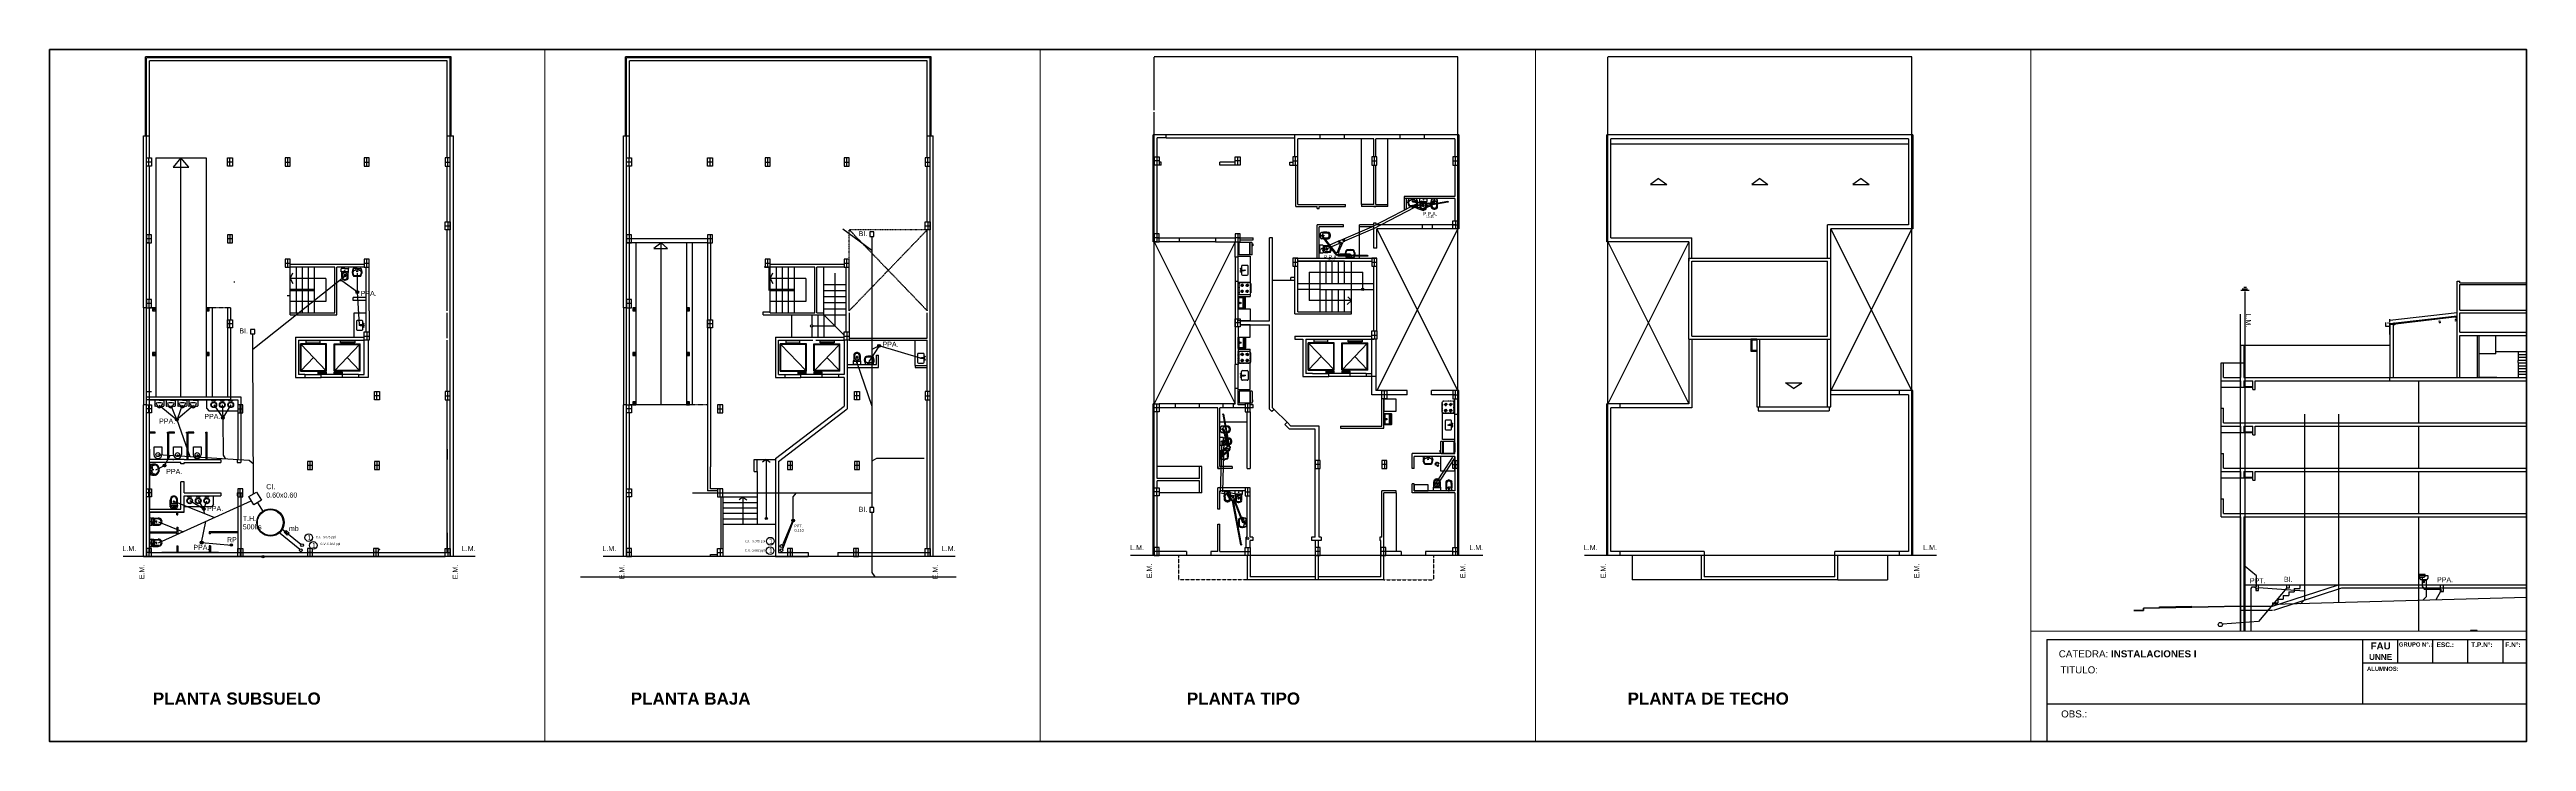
# Paper-space layout 'Layout1' of a CAD drawing. Extents: x -781 to 198, y 1 to 275.
# The model-space entities are those that its viewports show. They can reach past a viewport. Long polylines and large blocks are cut down to what shows.
import ezdxf

# ---------------------------------------------------------------- set-up
doc = ezdxf.new("R2010")
doc.units = 0
doc.header["$LTSCALE"] = 0.1
for name, pattern in [('ACAD_ISO04W100', [30.5, 24, -3, 0.5, -3]), ('RAYITAS', [0.375, 0.25, -0.125]), ('TRAZOS', [0.75, 0.5, -0.25])]:
    doc.linetypes.add(name, pattern=pattern)
doc.layers.get('0').update_dxf_attribs({"linetype": 'CONTINUOUS'})
doc.layers.get('DEFPOINTS').update_dxf_attribs({"linetype": 'CONTINUOUS'})
for name, color, linetype in [('01 __ INSTALACION PRIMARIA', 10, 'CONTINUOUS'), ('02 __ INSTALACION SECUNDARIA', 44, 'CONTINUOUS'), ('ART-BANO', 1, 'CONTINUOUS'), ('ASCENSOR', 2, 'CONTINUOUS'), ('CANALETAS', 41, 'CONTINUOUS'), ('COCINA', 1, 'CONTINUOUS'), ('COLUMNAS', 30, 'CONTINUOUS'), ('CORTES', 3, 'CONTINUOUS'), ('COTAS', 1, 'CONTINUOUS'), ('DET', 2, 'CONTINUOUS'), ('EJES', 1, 'ACAD_ISO04W100'), ('MUEBLES', 1, 'CONTINUOUS'), ('MUROS', 4, 'CONTINUOUS'), ('Sanit', 2, 'CONTINUOUS'), ('SOLADO', 1, 'CONTINUOUS')]:
    doc.layers.add(name, color=color, linetype=linetype)
doc.layers.add('Textos de cloacas', color=7, linetype='CONTINUOUS', lineweight=13)
doc.styles.add('0.25', font='arial.ttf', dxfattribs={"height": 0.25})
doc.styles.add('DHA', font='romans.shx', dxfattribs={"height": 0.2})
doc.styles.get("Standard").update_dxf_attribs({"font": ''})
doc.styles.get('Standard').set_extended_font_data('AvantGarde Bk BT')

# ---------------------------------------------------------------- blocks, each defined once
blk = doc.blocks.new('A$C7F8A0BE0')
at = {"layer": '02 __ INSTALACION SECUNDARIA'}
for p, q in [((0.02, 0.14), (0, 0.14)), ((0, 0.14), (0, 0.1)), ((0, 0.14), (0, 0.1)), ((0.02, 0.1), (0, 0.1)), ((0.04, 0.2), (0.01, 0.17)), ((0.04, 0.2), (0.01, 0.16)), ((0.02, 0.15), (0.01, 0.16)), ((0.03, 0.15), (0.02, 0.15)), ((0.03, 0.14), (0.02, 0.14)), ((0.03, 0.1), (0.02, 0.1)), ((0.03, 0.15), (0.03, 0.15)), ((0.03, 0.14), (0.03, 0.14)), ((0.03, 0.1), (0.03, 0.1)), ((0.06, 0.19), (0.04, 0.2)), ((0.06, 0.18), (0.06, 0.19)), ((0.06, 0.17), (0.06, 0.18)), ((0.06, 0.01), (0.06, 0.07)), ((0.06, 0.01), (0.12, 0.01)), ((0.06, 0), (0.06, 0.01)), ((0.06, 0), (0.12, 0)), ((0.07, 0.19), (0.07, 0.21)), ((0.11, 0.21), (0.07, 0.21)), ((0.11, 0.21), (0.07, 0.21)), ((0.07, 0.18), (0.07, 0.19)), ((0.07, 0.18), (0.07, 0.18)), ((0.11, 0.19), (0.11, 0.21)), ((0.11, 0.18), (0.11, 0.19)), ((0.11, 0.18), (0.11, 0.18)), ((0.12, 0.19), (0.13, 0.2)), ((0.12, 0.18), (0.12, 0.19)), ((0.12, 0.17), (0.12, 0.18)), ((0.12, 0.01), (0.12, 0.07)), ((0.12, 0), (0.12, 0.01)), ((0.17, 0.16), (0.13, 0.2)), ((0.17, 0.17), (0.14, 0.2)), ((0.15, 0.15), (0.16, 0.15)), ((0.15, 0.15), (0.15, 0.15)), ((0.15, 0.14), (0.16, 0.14)), ((0.15, 0.14), (0.15, 0.14)), ((0.15, 0.1), (0.16, 0.1)), ((0.15, 0.1), (0.15, 0.1)), ((0.16, 0.15), (0.17, 0.16)), ((0.16, 0.14), (0.18, 0.14)), ((0.16, 0.1), (0.18, 0.1)), ((0.18, 0.1), (0.18, 0.14)), ((0.18, 0.1), (0.18, 0.14))]:
    blk.add_line(p, q, dxfattribs=at)
blk.add_circle((0.09, 0.12), 0.062, dxfattribs=at)
for centre, start, end in [((0, 0.14), 359.8619, 179.8619), ((0, 0.1), 179.8619, 359.8619), ((0.01, 0.16), 134.8619, 314.8619), ((0.04, 0.2), 314.8619, 134.8619), ((0.07, 0.21), 89.8619, 269.8619), ((0.11, 0.21), 269.8619, 89.8619), ((0.14, 0.2), 44.8619, 224.8619), ((0.17, 0.16), 224.8619, 44.8619), ((0.18, 0.14), 359.8619, 179.8619), ((0.18, 0.1), 179.8619, 359.8619)]:
    blk.add_arc(centre, 0.001, start, end, dxfattribs=at)
blk = doc.blocks.new('ye 45 unicople 4 pulg.')
at = {"layer": '01 __ INSTALACION PRIMARIA', "color": 1, "lineweight": 25}
for p, q in [((-0.05, 0.19), (0.05, 0.19)), ((-0.05, 0.19), (0.05, 0.19)), ((-0.05, 0.18), (0.05, 0.18)), ((-0.05, 0.13), (-0.05, 0.18)), ((0.05, 0.13), (-0.05, 0.13)), ((-0.05, 0.13), (-0.05, 0.13)), ((-0.05, 0.13), (0.05, 0.13)), ((-0.05, -0.03), (-0.05, 0.13)), ((0.05, 0.13), (0.05, 0.18)), ((0.05, 0.13), (0.05, 0.13)), ((0.05, 0.08), (0.05, 0.13)), ((0.05, 0.08), (0.08, 0.12)), ((0.05, 0), (0.12, 0.07)), ((0.08, 0.12), (0.1, 0.14)), ((0.12, 0.07), (0.08, 0.12)), ((0.08, 0.12), (0.08, 0.12)), ((0.08, 0.12), (0.13, 0.08)), ((0.12, 0.07), (0.08, 0.12)), ((0.1, 0.14), (0.15, 0.1)), ((0.11, 0.14), (0.15, 0.1)), ((0.11, 0.14), (0.15, 0.1)), ((0.13, 0.08), (0.12, 0.07)), ((0.13, 0.08), (0.15, 0.1)), ((-0.05, -0.02), (-0.05, -0.03)), ((0.05, -0.03), (-0.05, -0.03)), ((-0.05, -0.03), (0.05, -0.03)), ((-0.05, -0.03), (-0.05, -0.03)), ((-0.05, -0.03), (-0.05, -0.08)), ((-0.05, -0.08), (0.05, -0.08)), ((-0.05, -0.09), (0.05, -0.09)), ((-0.05, -0.09), (0.05, -0.09)), ((0.05, -0.03), (0.05, 0)), ((0.05, -0.03), (0.05, -0.03)), ((0.05, -0.03), (0.05, -0.08))]:
    blk.add_line(p, q, dxfattribs=at)
for points in [[(-0.05, 0.19), (-0.05, 0.19), (-0.05, 0.19), (-0.05, 0.19), (-0.05, 0.19), (-0.06, 0.19), (-0.06, 0.18), (-0.06, 0.18), (-0.05, 0.18), (-0.05, 0.18)], [(0.05, 0.19), (0.05, 0.19), (0.05, 0.19), (0.05, 0.19), (0.05, 0.19), (0.06, 0.19), (0.06, 0.18), (0.06, 0.18), (0.05, 0.18), (0.05, 0.18)], [(0.11, 0.14), (0.11, 0.14), (0.11, 0.14), (0.11, 0.14), (0.11, 0.14), (0.11, 0.14), (0.1, 0.14), (0.1, 0.14), (0.1, 0.14), (0.1, 0.14)], [(0.15, 0.1), (0.15, 0.1), (0.15, 0.1), (0.15, 0.1), (0.15, 0.1), (0.15, 0.1), (0.15, 0.1), (0.15, 0.1), (0.15, 0.1), (0.15, 0.1)], [(-0.05, -0.09), (-0.05, -0.09), (-0.05, -0.09), (-0.05, -0.09), (-0.05, -0.09), (-0.06, -0.08), (-0.06, -0.08), (-0.06, -0.08), (-0.05, -0.08), (-0.05, -0.08)], [(0.05, -0.09), (0.05, -0.09), (0.05, -0.09), (0.05, -0.09), (0.05, -0.09), (0.06, -0.08), (0.06, -0.08), (0.06, -0.08), (0.05, -0.08), (0.05, -0.08)]]:
    blk.add_open_spline(points, degree=3, knots=[0.000893, 0.000893, 0.000893, 0.000893, 0.00231299, 0.00417844, 0.00637895, 0.00814913, 0.01029065, 0.01145731, 0.01293048, 0.01293048, 0.01293048, 0.01293048], dxfattribs=at)

msp = doc.modelspace()

# ---------------------------------------------------------------- hatches: boundary and pattern name
at = {"layer": '02 __ INSTALACION SECUNDARIA'}
h = msp.add_hatch(dxfattribs=at)
h.set_pattern_fill('ANSI32', color=256, scale=0.005)
h.set_pattern_definition([(45, (7.993323, 6.251407), (-0.03367596045, 0.03367596045), []), (45, (8.015774, 6.251407), (-0.03367596045, 0.03367596045), [])])
h.paths.add_polyline_path([(3745.4, -251.8, 1), (3745.27, -251.8, 1)])
h = msp.add_hatch(dxfattribs=at)
h.set_pattern_fill('ANSI32', color=256, scale=0.005)
h.set_pattern_definition([(45, (33.30214, 3.593394), (-0.03367596045, 0.03367596045), []), (45, (33.324593, 3.593394), (-0.03367596045, 0.03367596045), [])])
h.paths.add_polyline_path([(3770.71, -254.46, 1), (3770.58, -254.46, 1)])
h = msp.add_hatch(dxfattribs=at)
h.set_pattern_fill('ANSI32', color=256, scale=0.005)
h.set_pattern_definition([(45, (-0.922293, -0.05), (-0.03367596045, 0.03367596045), []), (45, (-0.89984, -0.05), (-0.03367596045, 0.03367596045), [])])
h.paths.add_polyline_path([(3736.49, -258.1, 1), (3736.35, -258.1, 1)])
h = msp.add_hatch(dxfattribs=at)
h.set_pattern_fill('ANSI32', color=256, scale=0.005)
h.set_pattern_definition([(45, (1.356486, 0.03152), (-0.03367596045, 0.03367596045), []), (45, (1.378937, 0.03152), (-0.03367596045, 0.03367596045), [])])
h.paths.add_polyline_path([(3738.77, -258.02, 1), (3738.63, -258.02, 1)])
h = msp.add_hatch(dxfattribs=at)
h.set_pattern_fill('ANSI32', color=256, scale=0.005)
h.set_pattern_definition([(45, (-1.521262, -2.316988), (-0.03367596045, 0.03367596045), []), (45, (-1.49881, -2.316988), (-0.03367596045, 0.03367596045), [])])
h.paths.add_polyline_path([(3735.89, -260.37, 1), (3735.75, -260.37, 1)])
h = msp.add_hatch(dxfattribs=at)
h.set_pattern_fill('ANSI32', color=256, scale=0.005)
h.set_pattern_definition([(45, (0.417243, -4.472044), (-0.03367596045, 0.03367596045), []), (45, (0.439694, -4.472044), (-0.03367596045, 0.03367596045), [])])
h.paths.add_polyline_path([(3737.83, -262.52, 1), (3737.69, -262.52, 1)])
h = msp.add_hatch(dxfattribs=at)
h.set_pattern_fill('ANSI32', color=256, scale=0.005)
h.set_pattern_definition([(45, (0.3076, -6.12901), (-0.03367596045, 0.03367596045), []), (45, (0.33005, -6.12901), (-0.03367596045, 0.03367596045), [])])
h.paths.add_polyline_path([(3737.72, -264.18, 1), (3737.58, -264.18, 1)])
h = msp.add_hatch(dxfattribs=at)
h.set_pattern_fill('ANSI32', color=256, scale=0.005)
h.set_pattern_definition([(45, (29.068847, -5.04203), (-0.03367596045, 0.03367596045), []), (45, (29.091297, -5.04203), (-0.03367596045, 0.03367596045), [])])
h.paths.add_polyline_path([(3766.48, -263.09, 1), (3766.34, -263.09, 1)])
h = msp.add_hatch(color=256, dxfattribs=at)
h.dxf.hatch_style = 1
h.paths.add_polyline_path([(3739.17, -264.3, 1), (3739.06, -264.3, 1)])
at = {"layer": 'MUROS'}
h = msp.add_hatch(color=7, dxfattribs=at)
h.dxf.hatch_style = 1
h.paths.add_polyline_path([(3736.48, -262.67), (3736.48, -262.81), (3736.43, -262.81), (3736.43, -262.67)])
h.paths.add_polyline_path([(3736.48, -264.34), (3736.48, -264.67), (3736.43, -264.67), (3736.43, -264.34)])

# ---------------------------------------------------------------- linework, layer by layer
at = {"color": 7}
for p, q in [((3794.37, -247.17), (3794.18, -247.17)), ((3794.37, -247.17), (3794.56, -247.17)), ((3745.33, -250.63), (3745.14, -250.63)), ((3745.33, -250.63), (3745.51, -250.63)), ((3791.28, -250.09), (3791.09, -250.09)), ((3791.28, -250.09), (3791.47, -250.09)), ((3770.17, -255.37), (3769.98, -255.37)), ((3770.17, -255.37), (3770.35, -255.37)), ((3735.56, -257.14), (3735.34, -257.14)), ((3735.34, -257.15), (3735.34, -257.42)), ((3735.4, -257.44), (3735.35, -257.43)), ((3735.39, -257.44), (3735.39, -257.44)), ((3735.56, -257.14), (3735.78, -257.14)), ((3735.72, -257.44), (3735.77, -257.43)), ((3735.79, -257.15), (3735.79, -257.42)), ((3735.9, -257.15), (3735.9, -257.42)), ((3736.12, -257.14), (3735.91, -257.14)), ((3735.96, -257.44), (3735.91, -257.43)), ((3735.95, -257.44), (3735.95, -257.44)), ((3736.12, -257.14), (3736.34, -257.14)), ((3736.29, -257.44), (3736.33, -257.43)), ((3736.35, -257.15), (3736.35, -257.42)), ((3736.47, -257.15), (3736.47, -257.42)), ((3736.7, -257.14), (3736.48, -257.14)), ((3736.53, -257.44), (3736.48, -257.43)), ((3736.53, -257.44), (3736.53, -257.44)), ((3736.7, -257.14), (3736.91, -257.14)), ((3736.86, -257.44), (3736.91, -257.43)), ((3736.92, -257.15), (3736.92, -257.42)), ((3737.01, -257.15), (3737.01, -257.42)), ((3737.23, -257.14), (3737.02, -257.14)), ((3737.07, -257.44), (3737.02, -257.43)), ((3737.06, -257.44), (3737.07, -257.44)), ((3737.23, -257.14), (3737.45, -257.14)), ((3737.4, -257.44), (3737.45, -257.43)), ((3737.46, -257.15), (3737.46, -257.42)), ((3735.08, -260.78), (3735.08, -260.37)), ((3735.11, -260.45), (3735.11, -260.57)), ((3735.2, -260.45), (3735.2, -260.57)), ((3784.88, -259.84), (3784.88, -259.65)), ((3784.88, -259.84), (3784.88, -260.03)), ((3795.13, -259.92), (3794.94, -259.92)), ((3795.13, -259.92), (3795.31, -259.92)), ((3735.11, -260.7), (3735.11, -260.57)), ((3735.2, -260.69), (3735.2, -260.57)), ((3735.16, -262.97), (3735.19, -262.97)), ((3735.24, -262.97), (3735.19, -262.97)), ((3735.24, -262.97), (3735.24, -262.97)), ((3735.24, -262.97), (3735.5, -262.97)), ((3735.29, -262.97), (3735.24, -262.97)), ((3735.24, -262.97), (3735.24, -263.32)), ((3735.29, -263.32), (3735.29, -262.97)), ((3736.1, -262.34), (3736.1, -262.07)), ((3736.45, -262.28), (3736.1, -262.28)), ((3736.1, -262.28), (3736.1, -262.34)), ((3736.1, -262.33), (3736.1, -262.38)), ((3736.1, -262.34), (3736.1, -262.34)), ((3736.1, -262.34), (3736.45, -262.34)), ((3736.1, -262.42), (3736.1, -262.38)), ((3736.15, -262.04), (3736.15, -262.22)), ((3736.18, -262.25), (3736.28, -262.25)), ((3736.37, -262.5), (3736.18, -262.5)), ((3736.25, -262.19), (3736.25, -262.16)), ((3736.28, -262.19), (3736.25, -262.19)), ((3736.28, -262.19), (3736.31, -262.19)), ((3736.39, -262.25), (3736.28, -262.25)), ((3736.28, -262.5), (3736.28, -262.42)), ((3736.31, -262.19), (3736.31, -262.16)), ((3736.41, -262.04), (3736.41, -262.22)), ((3736.45, -262.34), (3736.45, -262.07)), ((3736.45, -262.34), (3736.45, -262.28)), ((3736.45, -262.42), (3736.45, -262.38)), ((3736.46, -262.33), (3736.46, -262.38)), ((3735.08, -263.24), (3735.08, -263.05)), ((3735.08, -263.14), (3735.15, -263.14)), ((3735.08, -264.29), (3735.08, -264.1)), ((3735.08, -264.19), (3735.15, -264.19)), ((3735.16, -263.32), (3735.19, -263.32)), ((3735.16, -264.02), (3735.19, -264.02)), ((3735.24, -263.32), (3735.19, -263.32)), ((3735.24, -264.02), (3735.19, -264.02)), ((3735.24, -263.32), (3735.5, -263.32)), ((3735.24, -263.32), (3735.29, -263.32)), ((3735.24, -264.02), (3735.24, -264.02)), ((3735.24, -264.02), (3735.5, -264.02)), ((3735.29, -264.02), (3735.24, -264.02)), ((3735.24, -264.02), (3735.24, -264.37)), ((3735.29, -264.37), (3735.29, -264.02)), ((3735.32, -263.04), (3735.32, -263.15)), ((3735.32, -263.25), (3735.32, -263.14)), ((3735.32, -264.09), (3735.32, -264.2)), ((3735.32, -264.3), (3735.32, -264.19)), ((3735.54, -263.01), (3735.35, -263.01)), ((3735.54, -263.28), (3735.35, -263.28)), ((3735.54, -264.06), (3735.35, -264.06)), ((3735.39, -263.15), (3735.39, -263.11)), ((3735.39, -263.11), (3735.42, -263.11)), ((3735.39, -263.14), (3735.39, -263.18)), ((3735.39, -263.18), (3735.42, -263.18)), ((3735.39, -264.2), (3735.39, -264.16)), ((3735.39, -264.16), (3735.42, -264.16)), ((3735.39, -264.19), (3735.39, -264.23)), ((3786.15, -263.19), (3786.15, -263)), ((3786.15, -263.19), (3786.15, -263.38)), ((3735.16, -264.37), (3735.19, -264.37)), ((3735.24, -264.37), (3735.19, -264.37)), ((3735.24, -264.37), (3735.5, -264.37)), ((3735.24, -264.37), (3735.29, -264.37)), ((3735.54, -264.33), (3735.35, -264.33)), ((3735.39, -264.23), (3735.42, -264.23))]:
    msp.add_line(p, q, dxfattribs=at)
for p, q in [((3743.78, -251.12), (3743.78, -252.27)), ((3767.03, -251.12), (3767.03, -252.27)), ((3742.28, -254.02), (3742.28, -256.02)), ((3742.43, -254.17), (3742.43, -255.87)), ((3788.95, -254.12), (3788.95, -255.97)), ((3789.1, -254.12), (3789.1, -255.82)), ((3765.53, -260.03), (3768.93, -257.43)), ((3765.68, -260.17), (3769.08, -257.57)), ((3739.4, -260.22), (3739.58, -260.22)), ((3764.63, -260.07), (3765.53, -260.07)), ((3786.2, -260.52), (3786.35, -260.52)), ((3764.63, -260.67), (3764.63, -263.29)), ((3767.15, -264.67), (3767.15, -264.87)), ((3768.61, -264.67), (3768.61, -264.87)), ((3833.73, -267.32), (3837, -266.26)), ((3833.8, -267.52), (3837.16, -266.42)), ((3834.54, -266.62), (3834.81, -266.62)), ((3834.54, -266.62), (3834.54, -266.8)), ((3834.81, -266.45), (3835.08, -266.45)), ((3834.81, -266.45), (3834.81, -266.62)), ((3835.08, -266.26), (3835.08, -266.45)), ((3832.16, -267.32), (3833.73, -267.32)), ((3832.16, -267.52), (3833.73, -267.52)), ((3833.73, -267.15), (3833.73, -267.32)), ((3833.73, -267.15), (3834, -267.15)), ((3834, -266.97), (3834.27, -266.97)), ((3834, -266.97), (3834, -267.15)), ((3834.27, -266.8), (3834.54, -266.8)), ((3834.27, -266.8), (3834.27, -266.97))]:
    msp.add_line(p, q)
for points in [[(3796.45, -259.92), (3795.75, -259.92), (3795.75, -260.64), (3796.45, -260.64)], [(3794.45, -261.62), (3795.13, -261.62), (3795.13, -261.33), (3794.45, -261.33)]]:
    msp.add_lwpolyline(points, close=True)
at = {"color": 7, "linetype": 'RAYITAS'}
for centre in [(3794.3, -247.22), (3794.44, -247.22), (3745.26, -250.69), (3745.4, -250.69), (3791.21, -250.03), (3791.35, -250.03), (3770.1, -255.31), (3770.24, -255.31), (3784.93, -259.77), (3784.93, -259.91), (3795.06, -259.97), (3795.2, -259.97), (3786.1, -263.12), (3786.1, -263.26)]:
    msp.add_circle(centre, 0.0105, dxfattribs=at)
at = {"color": 7}
for centre, radius in [((3794.37, -247.32), 0.0161), ((3794.37, -247.22), 0.0122), ((3745.33, -250.69), 0.0122), ((3791.28, -249.94), 0.0161), ((3791.28, -250.03), 0.0122), ((3745.33, -250.78), 0.0161), ((3770.17, -255.22), 0.0161), ((3770.17, -255.31), 0.0122), ((3735.15, -260.51), 0.0144), ((3784.93, -259.84), 0.0122), ((3785.02, -259.84), 0.0161), ((3795.13, -260.07), 0.0161), ((3795.13, -259.97), 0.0122), ((3735.16, -260.62), 0.0144), ((3735.24, -260.57), 0.0231), ((3736.29, -262.4), 0.0179), ((3735.17, -263.16), 0.0179), ((3735.17, -264.21), 0.0179), ((3786.01, -263.19), 0.0161), ((3786.1, -263.19), 0.0122)]:
    msp.add_circle(centre, radius, dxfattribs=at)
for centre, radius, start, end in [((3795.02, -247.51), 0.908, 158.0873, 170.261), ((3794.18, -247.37), 0.0607, 170.261, 193.9525), ((3795.01, -247.17), 0.908, 193.9525, 202.6779), ((3795.02, -247.51), 0.897, 157.9064, 170.261), ((3794.18, -247.37), 0.0503, 170.261, 193.9525), ((3795.01, -247.17), 0.897, 193.9525, 202.6779), ((3794.27, -247.38), 0.112, 95.963, 196.326), ((3795.01, -247.17), 0.875, 196.326, 200.1101), ((3794.22, -247.49), 0.0573, 202.6779, 262.8407), ((3794.18, -247.18), 0.00838, 90, 158.0873), ((3794.26, -247.44), 0.0852, 200.1101, 264.641), ((3794.22, -247.49), 0.0468, 202.6779, 262.8407), ((3794.2, -247.18), 0.0105, 90, 157.9064), ((3794.37, -246.3), 1.25, 262.8407, 277.1593), ((3794.37, -246.3), 1.26, 262.8407, 277.1593), ((3794.37, -248.31), 1.05, 84.037, 95.963), ((3794.37, -246.3), 1.22, 264.641, 275.359), ((3794.47, -247.38), 0.112, 343.674, 84.037), ((3794.48, -247.44), 0.0852, 275.359, 339.8899), ((3794.52, -247.49), 0.0468, 277.1593, 337.3221), ((3794.52, -247.49), 0.0573, 277.1593, 337.3221), ((3794.54, -247.18), 0.0105, 22.0936, 90), ((3793.72, -247.51), 0.897, 9.739, 22.0936), ((3793.72, -247.51), 0.908, 9.739, 21.9127), ((3794.56, -247.18), 0.00838, 21.9127, 90), ((3793.73, -247.17), 0.897, 337.3221, 346.231), ((3793.73, -247.17), 0.875, 339.8899, 343.674), ((3793.73, -247.17), 0.908, 337.3221, 346.0475), ((3794.56, -247.37), 0.0503, 346.0475, 9.739), ((3794.56, -247.37), 0.0607, 346.0475, 9.739), ((3745.98, -250.97), 0.908, 158.0873, 170.261), ((3745.98, -250.97), 0.897, 157.9064, 170.261), ((3745.23, -250.84), 0.112, 95.963, 196.326), ((3745.14, -250.64), 0.00838, 90, 158.0873), ((3745.15, -250.64), 0.0105, 90, 157.9064), ((3745.33, -251.77), 1.05, 84.037, 95.963), ((3745.43, -250.84), 0.112, 343.674, 84.037), ((3745.5, -250.64), 0.0105, 22.0936, 90), ((3745.51, -250.64), 0.00838, 21.9127, 90), ((3744.68, -250.97), 0.897, 9.739, 22.0936), ((3744.68, -250.97), 0.908, 9.739, 21.9127), ((3791.91, -250.09), 0.908, 157.3221, 166.0475), ((3791.09, -249.89), 0.0607, 166.0475, 189.739), ((3791.93, -249.75), 0.908, 189.739, 201.9127), ((3791.91, -250.09), 0.897, 157.3221, 166.231), ((3791.09, -249.89), 0.0503, 166.0475, 189.739), ((3791.93, -249.75), 0.897, 189.739, 202.0936), ((3791.18, -249.88), 0.112, 163.674, 264.037), ((3791.13, -249.77), 0.0573, 97.1593, 157.3221), ((3791.91, -250.09), 0.875, 159.8899, 163.674), ((3791.13, -249.77), 0.0468, 97.1593, 157.3221), ((3791.17, -249.82), 0.0852, 95.359, 159.8899), ((3791.09, -250.08), 0.00838, 201.9127, 270), ((3791.11, -250.08), 0.0105, 202.0936, 270), ((3791.28, -250.96), 1.26, 82.8407, 97.1593), ((3791.28, -250.96), 1.25, 82.8407, 97.1593), ((3791.28, -250.96), 1.22, 84.641, 95.359), ((3791.28, -248.95), 1.05, 264.037, 275.963), ((3791.39, -249.82), 0.0852, 20.1101, 84.641), ((3791.38, -249.88), 0.112, 275.963, 16.326), ((3791.43, -249.77), 0.0573, 22.6779, 82.8407), ((3791.43, -249.77), 0.0468, 22.6779, 82.8407), ((3791.45, -250.08), 0.0105, 270, 337.9064), ((3790.63, -249.75), 0.897, 337.9064, 350.261), ((3790.64, -250.09), 0.897, 13.9525, 22.6779), ((3790.64, -250.09), 0.875, 16.326, 20.1101), ((3790.63, -249.75), 0.908, 338.0873, 350.261), ((3791.47, -250.08), 0.00838, 270, 338.0873), ((3790.64, -250.09), 0.908, 13.9525, 22.6779), ((3791.47, -249.89), 0.0503, 350.261, 13.9525), ((3791.47, -249.89), 0.0607, 350.261, 13.9525), ((3745.14, -250.83), 0.0607, 170.261, 193.9525), ((3745.96, -250.63), 0.908, 193.9525, 202.6779), ((3745.14, -250.83), 0.0503, 170.261, 193.9525), ((3745.96, -250.63), 0.897, 193.769, 202.6779), ((3745.96, -250.63), 0.875, 196.326, 200.1101), ((3745.18, -250.96), 0.0573, 202.6779, 262.8407), ((3745.22, -250.9), 0.0852, 200.1101, 264.641), ((3745.18, -250.96), 0.0468, 202.6779, 262.8407), ((3745.33, -249.76), 1.25, 262.8407, 277.1593), ((3745.33, -249.76), 1.26, 262.8407, 277.1593), ((3745.33, -249.76), 1.22, 264.641, 275.359), ((3745.43, -250.9), 0.0852, 275.359, 339.8899), ((3745.48, -250.96), 0.0468, 277.1593, 337.3221), ((3745.48, -250.96), 0.0573, 277.1593, 337.3221), ((3744.69, -250.63), 0.875, 339.8899, 343.674), ((3744.69, -250.63), 0.897, 337.3221, 346.0475), ((3744.69, -250.63), 0.908, 337.3221, 346.0475), ((3745.52, -250.83), 0.0503, 346.0475, 9.739), ((3745.52, -250.83), 0.0607, 346.0475, 9.739), ((3770.8, -255.37), 0.908, 157.3221, 166.0475), ((3769.98, -255.17), 0.0607, 166.0475, 189.739), ((3770.82, -255.02), 0.908, 189.739, 201.9127), ((3770.8, -255.37), 0.897, 157.3221, 166.231), ((3769.98, -255.17), 0.0503, 166.0475, 189.739), ((3770.82, -255.02), 0.897, 189.739, 202.0936), ((3770.8, -255.37), 0.875, 159.8899, 163.674), ((3770.07, -255.16), 0.112, 163.674, 264.037), ((3770.02, -255.04), 0.0573, 97.1593, 157.3221), ((3770.02, -255.04), 0.0468, 97.1593, 157.3221), ((3769.98, -255.36), 0.00838, 201.9127, 270), ((3770.06, -255.1), 0.0852, 95.359, 159.8899), ((3769.99, -255.36), 0.0105, 202.0936, 270), ((3770.17, -256.23), 1.26, 82.8407, 97.1593), ((3770.17, -256.23), 1.25, 82.8407, 97.1593), ((3770.17, -256.23), 1.22, 84.641, 95.359), ((3770.17, -254.23), 1.05, 264.037, 275.963), ((3770.27, -255.1), 0.0852, 20.1101, 84.641), ((3770.26, -255.16), 0.112, 275.963, 16.326), ((3770.32, -255.04), 0.0573, 22.6779, 82.8407), ((3770.32, -255.04), 0.0468, 22.6779, 82.8407), ((3770.34, -255.36), 0.0105, 270, 337.9064), ((3769.53, -255.37), 0.875, 16.326, 20.1101), ((3769.52, -255.02), 0.897, 337.9064, 350.261), ((3770.35, -255.36), 0.00838, 270, 338.0873), ((3769.53, -255.37), 0.897, 13.9525, 22.6779), ((3769.52, -255.02), 0.908, 338.0873, 350.261), ((3769.53, -255.37), 0.908, 13.9525, 22.6779), ((3770.35, -255.17), 0.0503, 350.261, 13.9525), ((3770.35, -255.17), 0.0607, 350.261, 13.9525), ((3735.34, -257.15), 0.0075, 90, 180), ((3735.35, -257.42), 0.015, 180, 266.748), ((3735.39, -257.55), 0.113, 37.9026, 86.748), ((3735.56, -257.42), 0.101, 217.9026, 270), ((3735.56, -257.42), 0.101, 270, 322.1895), ((3735.73, -257.55), 0.113, 93.252, 142.0974), ((3735.77, -257.42), 0.015, 273.252, 0), ((3735.78, -257.15), 0.0075, 0, 90), ((3735.91, -257.15), 0.0075, 90, 180), ((3735.91, -257.42), 0.015, 180, 266.748), ((3735.96, -257.55), 0.113, 37.9026, 86.748), ((3736.12, -257.42), 0.101, 217.9026, 270), ((3736.12, -257.42), 0.101, 270, 322.1895), ((3736.29, -257.55), 0.113, 93.252, 142.0974), ((3736.33, -257.42), 0.015, 273.252, 0), ((3736.34, -257.15), 0.0075, 0, 90), ((3736.48, -257.15), 0.0075, 90, 180), ((3736.49, -257.42), 0.015, 180, 266.748), ((3736.53, -257.55), 0.113, 37.9026, 86.748), ((3736.7, -257.42), 0.101, 217.9026, 270), ((3736.7, -257.42), 0.101, 270, 322.1895), ((3736.86, -257.55), 0.113, 93.252, 142.0974), ((3736.91, -257.15), 0.0075, 0, 90), ((3736.91, -257.42), 0.015, 273.252, 0), ((3737.02, -257.15), 0.0075, 90, 180), ((3737.02, -257.42), 0.015, 180, 266.748), ((3737.07, -257.55), 0.113, 37.9026, 86.748), ((3737.23, -257.42), 0.101, 217.9026, 270), ((3737.23, -257.42), 0.101, 270, 322.1895), ((3737.4, -257.55), 0.113, 93.252, 142.0974), ((3737.45, -257.15), 0.0075, 0, 90), ((3737.44, -257.42), 0.015, 273.252, 0), ((3735.1, -260.37), 0.0231, 119.3589, 180.0001), ((3735.28, -260.69), 0.393, 109.9224, 119.3589), ((3735.27, -260.5), 0.174, 106.3504, 156.3403), ((3735.13, -260.44), 0.0288, 156.3403, 180.2884), ((3735.21, -260.45), 0.104, 179.5093, 180), ((3735.18, -260.39), 0.0625, 201.2773, 289.8888), ((3735.29, -260.73), 0.431, 90, 109.9224), ((3735.24, -260.45), 0.0461, 135.1843, 180), ((3735.39, -260.6), 0.258, 114.1214, 135.1843), ((3735.29, -260.73), 0.396, 90, 101.0296), ((3735.29, -260.73), 0.431, 86.6948, 90), ((3735.29, -260.73), 0.396, 86.5471, 90), ((3735.39, -260.58), 0.237, 99.2878, 114.1214), ((3735.32, -260.51), 0.213, 64.6677, 90), ((3735.32, -260.51), 0.178, 64.6677, 90.3135), ((3735.36, -260.45), 0.104, 56.4984, 99.2878), ((3735.29, -260.73), 0.396, 80.2697, 80.4174), ((3735.3, -260.54), 0.212, 41.1859, 64.6677), ((3735.3, -260.54), 0.247, 41.1859, 64.6677), ((3735.28, -260.56), 0.243, 19.9224, 41.1859), ((3735.28, -260.56), 0.277, 19.9224, 41.1859), ((3735.25, -260.57), 0.281, 0, 19.9224), ((3735.25, -260.57), 0.315, 0, 19.9224), ((3785.22, -260.49), 0.908, 99.739, 111.9127), ((3785.22, -260.49), 0.897, 99.739, 112.0936), ((3784.89, -259.65), 0.00838, 111.9127, 180), ((3784.89, -259.67), 0.0105, 112.0936, 180), ((3784.89, -260.01), 0.0105, 180, 247.9064), ((3785.22, -259.19), 0.897, 247.9064, 260.261), ((3785.22, -259.19), 0.908, 248.0873, 260.261), ((3784.89, -260.03), 0.00838, 180, 248.0873), ((3786.02, -259.84), 1.05, 174.037, 185.963), ((3785.09, -259.74), 0.112, 73.674, 174.037), ((3785.09, -259.94), 0.112, 185.963, 286.326), ((3785.08, -259.65), 0.0607, 76.0475, 99.739), ((3785.08, -259.65), 0.0503, 76.0475, 99.739), ((3785.08, -260.03), 0.0503, 260.261, 283.9525), ((3785.08, -260.03), 0.0607, 260.261, 283.9525), ((3784.87, -260.47), 0.908, 67.3221, 76.0475), ((3784.87, -260.47), 0.897, 67.3221, 76.0475), ((3784.87, -259.2), 0.897, 283.769, 292.6779), ((3784.87, -259.2), 0.908, 283.9525, 292.6779), ((3784.87, -260.47), 0.875, 69.8899, 73.674), ((3784.87, -259.2), 0.875, 286.326, 290.1101), ((3785.15, -259.73), 0.0852, 5.359, 69.8899), ((3785.15, -259.95), 0.0852, 290.1101, 354.641), ((3785.2, -259.69), 0.0573, 7.1593, 67.3221), ((3785.2, -259.69), 0.0468, 7.1593, 67.3221), ((3785.2, -259.99), 0.0468, 292.6779, 352.8407), ((3785.2, -259.99), 0.0573, 292.6779, 352.8407), ((3784.01, -259.84), 1.22, 354.641, 5.359), ((3784.01, -259.84), 1.25, 352.8407, 7.1593), ((3784.01, -259.84), 1.26, 352.8407, 7.1593), ((3795.78, -260.26), 0.908, 158.0873, 170.261), ((3794.94, -260.12), 0.0607, 170.261, 193.9525), ((3795.76, -259.92), 0.908, 193.9525, 202.6779), ((3795.78, -260.26), 0.897, 157.9064, 170.261), ((3794.94, -260.12), 0.0503, 170.261, 193.9525), ((3795.76, -259.92), 0.897, 193.769, 202.6779), ((3795.03, -260.13), 0.112, 95.963, 196.326), ((3795.76, -259.92), 0.875, 196.326, 200.1101), ((3794.94, -259.93), 0.00838, 90, 158.0873), ((3794.98, -260.24), 0.0468, 202.6779, 262.8407), ((3794.98, -260.24), 0.0573, 202.6779, 262.8407), ((3794.95, -259.93), 0.0105, 90, 157.9064), ((3795.02, -260.19), 0.0852, 200.1101, 264.641), ((3795.13, -259.05), 1.25, 262.8407, 277.1593), ((3795.13, -259.05), 1.26, 262.8407, 277.1593), ((3795.13, -259.05), 1.22, 264.641, 275.359), ((3795.13, -261.06), 1.05, 84.037, 95.963), ((3795.22, -260.13), 0.112, 343.674, 84.037), ((3795.23, -260.19), 0.0852, 275.359, 339.8899), ((3795.28, -260.24), 0.0468, 277.1593, 337.3221), ((3795.28, -260.24), 0.0573, 277.1593, 337.3221), ((3795.3, -259.93), 0.0105, 22.0936, 90), ((3795.31, -259.93), 0.00838, 21.9127, 90), ((3794.48, -260.26), 0.897, 9.739, 22.0936), ((3794.49, -259.92), 0.875, 339.8899, 343.674), ((3794.48, -260.26), 0.908, 9.739, 21.9127), ((3794.49, -259.92), 0.897, 337.3221, 346.0475), ((3794.49, -259.92), 0.908, 337.3221, 346.0475), ((3795.31, -260.12), 0.0503, 346.0475, 9.739), ((3795.31, -260.12), 0.0607, 346.0475, 9.739), ((3735.1, -260.78), 0.0231, 179.9999, 240.6411), ((3735.28, -260.45), 0.393, 240.6411, 250.0776), ((3735.21, -260.7), 0.104, 180, 180.4907), ((3735.13, -260.7), 0.0288, 179.7116, 203.6597), ((3735.27, -260.64), 0.174, 203.6597, 253.6496), ((3735.18, -260.75), 0.0625, 70.1112, 158.7227), ((3735.29, -260.42), 0.431, 250.0776, 270), ((3735.24, -260.69), 0.0461, 180, 224.8157), ((3735.39, -260.54), 0.258, 224.8157, 245.8786), ((3735.29, -260.42), 0.396, 258.9704, 270), ((3735.39, -260.56), 0.237, 245.8786, 260.7122), ((3735.29, -260.42), 0.396, 270, 273.4529), ((3735.32, -261.28), 0.431, 90, 93.3052), ((3735.32, -260.64), 0.178, 269.6865, 295.3323), ((3735.32, -260.64), 0.213, 270, 295.3323), ((3735.36, -260.7), 0.104, 260.7122, 303.5016), ((3735.29, -260.42), 0.396, 279.5826, 279.7303), ((3735.3, -260.6), 0.212, 295.3323, 318.8141), ((3735.3, -260.6), 0.247, 295.3323, 318.8141), ((3735.28, -260.58), 0.243, 318.8141, 340.0776), ((3735.28, -260.58), 0.277, 318.8141, 340.0776), ((3735.25, -260.57), 0.281, 340.0776, 0), ((3735.25, -260.57), 0.315, 340.0776, 0), ((3735.15, -263.04), 0.0737, 84.4413, 187.0601), ((3735.48, -263.13), 0.328, 150.3184, 183.0245), ((3735.52, -263.14), 0.176, 265.5051, 94.4949), ((3736.28, -262.06), 0.176, 355.5051, 184.4949), ((3736.26, -262.1), 0.328, 240.3184, 273.0245), ((3736.18, -262.42), 0.0737, 174.4413, 277.0601), ((3736.28, -262.05), 0.133, 7.2144, 172.7856), ((3736.18, -262.22), 0.0312, 177.1655, 261.2192), ((3736.28, -262.18), 0.0442, 38.6121, 141.3879), ((3736.29, -262.4), 0.0263, 104.6444, 241.2028), ((3736.3, -262.05), 0.324, 267.7675, 299.7818), ((3736.3, -262.1), 0.328, 266.9755, 299.6816), ((3736.38, -262.42), 0.0737, 262.9399, 5.5587), ((3736.38, -262.22), 0.0312, 278.7808, 2.8345), ((3786.16, -263.83), 0.908, 103.9525, 112.6779), ((3786.16, -263.83), 0.897, 103.9525, 112.6779), ((3785.94, -263.09), 0.112, 5.963, 106.326), ((3785.95, -263), 0.0607, 80.261, 103.9525), ((3785.95, -263), 0.0503, 80.261, 103.9525), ((3785.81, -263.84), 0.908, 68.0873, 80.261), ((3785.81, -263.84), 0.897, 67.9064, 80.261), ((3735.15, -263.25), 0.0737, 172.9399, 275.5587), ((3735.15, -264.09), 0.0737, 84.4413, 187.0601), ((3735.17, -263.16), 0.0263, 14.6444, 151.2028), ((3735.48, -263.16), 0.328, 176.9755, 209.6816), ((3735.48, -264.18), 0.328, 150.3184, 183.0245), ((3735.17, -264.21), 0.0263, 14.6444, 151.2028), ((3735.48, -264.21), 0.328, 176.9755, 209.6816), ((3735.52, -263.16), 0.324, 177.7675, 209.7818), ((3735.52, -264.21), 0.324, 177.7675, 209.7818), ((3735.35, -263.05), 0.0312, 87.1655, 171.2192), ((3735.35, -263.25), 0.0312, 188.7808, 272.8345), ((3735.35, -264.1), 0.0312, 87.1655, 171.2192), ((3735.39, -263.14), 0.0442, 308.6121, 51.3879), ((3735.39, -264.19), 0.0442, 308.6121, 51.3879), ((3735.52, -264.19), 0.176, 265.5051, 94.4949), ((3735.52, -263.15), 0.133, 277.2144, 82.7856), ((3735.52, -264.2), 0.133, 277.2144, 82.7856), ((3787.02, -263.19), 1.26, 172.8407, 187.1593), ((3785.83, -263.04), 0.0573, 112.6779, 172.8407), ((3787.02, -263.19), 1.25, 172.8407, 187.1593), ((3785.83, -263.34), 0.0573, 187.1593, 247.3221), ((3785.83, -263.04), 0.0468, 112.6779, 172.8407), ((3785.83, -263.34), 0.0468, 187.1593, 247.3221), ((3787.02, -263.19), 1.22, 174.641, 185.359), ((3785.89, -263.08), 0.0852, 110.1101, 174.641), ((3785.89, -263.3), 0.0852, 185.359, 249.8899), ((3786.16, -262.55), 0.897, 247.3221, 256.231), ((3786.16, -262.55), 0.908, 247.3221, 256.0475), ((3786.16, -263.83), 0.875, 106.326, 110.1101), ((3786.16, -262.55), 0.875, 249.8899, 253.674), ((3785.94, -263.29), 0.112, 253.674, 354.037), ((3785.95, -263.38), 0.0503, 256.0475, 279.739), ((3785.95, -263.38), 0.0607, 256.0475, 279.739), ((3785.81, -262.54), 0.897, 279.739, 292.0936), ((3785.81, -262.54), 0.908, 279.739, 291.9127), ((3785.01, -263.19), 1.05, 354.037, 5.963), ((3786.14, -263), 0.00838, 0, 68.0873), ((3786.14, -263.02), 0.0105, 0, 67.9064), ((3786.14, -263.36), 0.0105, 292.0936, 0), ((3786.14, -263.38), 0.00838, 291.9127, 0), ((3735.15, -264.3), 0.0737, 172.9399, 275.5587), ((3735.35, -264.3), 0.0312, 188.7808, 272.8345)]:
    msp.add_arc(centre, radius, start, end, dxfattribs=at)
at = {"layer": '01 __ INSTALACION PRIMARIA'}
for p, q in [((3792.36, -248.57), (3794.84, -247.29)), ((3792.41, -248.67), (3794.89, -247.39)), ((3794.6, -247.66), (3794.91, -247.76)), ((3794.62, -247.6), (3794.9, -247.69)), ((3795.07, -247.55), (3794.9, -247.69)), ((3795.1, -247.59), (3794.91, -247.76)), ((3768.86, -248.67), (3770.29, -249.72)), ((3770.19, -248.82), (3770.19, -249.05)), ((3770.4, -248.82), (3770.19, -248.82)), ((3770.19, -249.05), (3770.4, -249.05)), ((3770.29, -249.05), (3770.29, -256.2)), ((3770.4, -249.05), (3770.4, -248.82)), ((3789.87, -249.65), (3790.69, -249.29)), ((3789.91, -249.75), (3790.73, -249.39)), ((3790.67, -249.78), (3790.81, -249.43)), ((3790.73, -249.8), (3790.87, -249.46)), ((3790.97, -249.17), (3792.36, -248.57)), ((3791.02, -249.27), (3792.4, -248.67)), ((3744.74, -251.02), (3740.17, -254.63)), ((3744.58, -251.25), (3744.43, -251.25)), ((3745.34, -251.8), (3744.58, -251.25)), ((3740.06, -253.64), (3740.06, -253.86)), ((3740.27, -253.64), (3740.06, -253.64)), ((3740.06, -253.86), (3740.27, -253.86)), ((3740.17, -254.44), (3740.17, -253.86)), ((3740.27, -253.86), (3740.27, -253.64)), ((3740.21, -261.77), (3740.17, -254.44)), ((3769.56, -255.28), (3770.29, -257.43)), ((3770.65, -254.46), (3770.29, -254.63)), ((3770.29, -256.2), (3770.29, -260.16)), ((3738.7, -258.08), (3738.72, -259.86)), ((3770.29, -257.64), (3770.29, -262.45)), ((3835.31, -257.83), (3835.31, -267.01)), ((3837, -257.83), (3837, -267.14)), ((3736.42, -258.1), (3737.07, -259.92)), ((3784.94, -259.13), (3784.86, -261.67)), ((3785.05, -259.13), (3784.97, -261.67)), ((3735.49, -259.83), (3739.99, -260.1)), ((3735.82, -260.37), (3736.1, -259.87)), ((3736.46, -259.83), (3736.54, -259.9)), ((3737.42, -259.83), (3737.6, -259.95)), ((3738.72, -259.86), (3738.82, -260.03)), ((3739.99, -260.1), (3740.2, -260.27)), ((3770.52, -260.02), (3770.29, -260.16)), ((3772.88, -260.02), (3770.52, -260.02)), ((3785.14, -259.5), (3785.03, -259.55)), ((3785.16, -259.55), (3785.03, -259.61)), ((3795.48, -261.31), (3796.35, -259.95)), ((3795.57, -261.37), (3796.45, -260.01)), ((3761.44, -261.72), (3770.29, -261.72)), ((3766.41, -261.92), (3766.57, -261.72)), ((3785.77, -261.92), (3784.89, -261.73)), ((3785.79, -261.82), (3784.92, -261.62)), ((3735.52, -264.2), (3740.1, -262.12)), ((3736.28, -262.14), (3738.29, -262.94)), ((3737.79, -262.74), (3737.76, -262.52)), ((3740.41, -262.21), (3740.69, -262.66)), ((3766.41, -263.02), (3766.41, -261.92)), ((3770.19, -262.45), (3770.19, -262.68)), ((3770.4, -262.45), (3770.19, -262.45)), ((3770.19, -262.68), (3770.4, -262.68)), ((3770.29, -262.68), (3770.29, -264.67)), ((3770.29, -262.68), (3770.29, -263.46)), ((3770.4, -262.68), (3770.4, -262.45)), ((3785.44, -261.92), (3785.43, -261.85)), ((3785.5, -261.91), (3785.49, -261.86)), ((3735.52, -263.15), (3736.74, -263.64)), ((3737.65, -264.18), (3737.86, -263.13)), ((3741.59, -263.49), (3742.55, -264.26)), ((3741.73, -263.67), (3741.83, -263.58)), ((3741.88, -263.82), (3741.73, -263.67)), ((3741.83, -263.58), (3741.98, -263.72)), ((3741.98, -263.72), (3741.88, -263.82)), ((3765.89, -264.33), (3766.37, -263.14)), ((3770.29, -263.46), (3770.29, -265.66)), ((3755.91, -265.87), (3774.45, -265.87)), ((3770.29, -265.66), (3770.44, -265.87)), ((3832.68, -266.45), (3832.73, -266.37)), ((3832.68, -268.97), (3832.68, -266.45)), ((3832.73, -266.37), (3832.84, -266.37)), ((3832.84, -266.37), (3832.98, -266.47)), ((3834.45, -266.42), (3833.04, -268.08)), ((3834.43, -266.26), (3834.43, -266.42)), ((3834.43, -266.42), (3834.58, -266.42)), ((3834.58, -266.42), (3834.58, -266.26)), ((3840.98, -265.82), (3840.99, -265.94)), ((3841.42, -265.83), (3840.98, -265.82)), ((3840.99, -265.94), (3841.05, -266.01)), ((3841.05, -266.01), (3841.38, -266.01)), ((3841.16, -266.01), (3841.16, -266.14)), ((3841.16, -266.14), (3841.2, -266.16)), ((3841.2, -266.16), (3841.23, -266.16)), ((3841.23, -266.16), (3841.25, -266.14)), ((3841.25, -266.06), (3841.27, -266.04)), ((3841.25, -266.14), (3841.25, -266.06)), ((3841.27, -266.04), (3841.31, -266.04)), ((3841.31, -266.04), (3841.32, -266.06)), ((3841.32, -266.06), (3841.32, -266.55)), ((3841.32, -266.55), (3841.32, -266.86)), ((3841.38, -266.01), (3841.42, -265.94)), ((3841.42, -265.94), (3841.42, -265.83)), ((3842.03, -266.6), (3841.81, -267.01)), ((3833.77, -267.22), (3849.09, -266.81)), ((3835.12, -267.2), (3835.31, -267.01)), ((3841.32, -266.86), (3841.16, -267.03)), ((3833.04, -268.08), (3831.26, -268.22))]:
    msp.add_line(p, q, dxfattribs=at)
msp.add_lwpolyline([(3740.36, -261.69), (3740.6, -262.09), (3740.22, -262.32), (3739.98, -261.91)], close=True, dxfattribs=at)
for centre, radius in [((3741.05, -263.19), 0.675), ((3741.04, -263.19), 0.639), ((3742.94, -263.93), 0.189), ((3765.28, -264.11), 0.189), ((3742.61, -264.31), 0.071), ((3765.83, -264.35), 0.071), ((3831.16, -268.23), 0.105)]:
    msp.add_circle(centre, radius, dxfattribs=at)
at = {"layer": '02 __ INSTALACION SECUNDARIA'}
for p, q in [((3794.36, -247.34), (3795.09, -247.44)), ((3794.37, -247.3), (3795.11, -247.4)), ((3795.1, -247.44), (3795.09, -247.44)), ((3795.13, -247.41), (3795.11, -247.4)), ((3795.42, -247.34), (3795.22, -247.41)), ((3795.22, -247.41), (3795.22, -247.41)), ((3795.25, -247.44), (3795.26, -247.44)), ((3795.43, -247.38), (3795.26, -247.44)), ((3795.26, -247.47), (3795.27, -247.47)), ((3795.26, -247.51), (3795.27, -247.51)), ((3796.1, -247.32), (3795.27, -247.47)), ((3796.1, -247.36), (3795.27, -247.51)), ((3789.86, -249.02), (3790.51, -249.87)), ((3789.89, -248.99), (3790.54, -249.83)), ((3790.51, -249.87), (3790.56, -249.89)), ((3790.54, -249.83), (3790.58, -249.85)), ((3790.67, -249.99), (3790.69, -250.03)), ((3792.14, -250.03), (3790.69, -250.03)), ((3790.71, -249.97), (3790.72, -249.99)), ((3790.72, -249.95), (3790.76, -249.97)), ((3792.14, -249.99), (3790.72, -249.99)), ((3790.74, -249.91), (3790.79, -249.93)), ((3791.28, -249.97), (3790.76, -249.97)), ((3791.28, -249.93), (3790.79, -249.93)), ((3745.34, -251.8), (3745.34, -250.87)), ((3745.45, -253.42), (3745.34, -251.8)), ((3770.65, -254.46), (3770.17, -255.22)), ((3772.69, -255.07), (3770.65, -254.46)), ((3735.55, -257.38), (3736.37, -258.06)), ((3736.13, -257.4), (3736.4, -258.04)), ((3736.69, -257.39), (3736.45, -258.04)), ((3737.24, -257.41), (3736.47, -258.06)), ((3738.25, -257.37), (3738.7, -258.02)), ((3738.67, -257.37), (3738.7, -258.02)), ((3739.09, -257.37), (3738.7, -258.02)), ((3784.99, -257.84), (3785.27, -259.38)), ((3785.03, -257.84), (3785.31, -259.38)), ((3785.01, -258.58), (3785.2, -259.39)), ((3785.05, -258.58), (3785.24, -259.38)), ((3735.38, -260.58), (3735.82, -260.37)), ((3785.02, -259.82), (3785.29, -259.58)), ((3785.05, -259.85), (3785.34, -259.59)), ((3785.2, -259.4), (3785.2, -259.39)), ((3785.24, -259.39), (3785.24, -259.38)), ((3785.27, -259.38), (3785.27, -259.38)), ((3785.28, -259.56), (3785.29, -259.58)), ((3785.31, -259.38), (3785.31, -259.4)), ((3785.32, -259.55), (3785.34, -259.59)), ((3737.76, -262.52), (3737.07, -262.11)), ((3737.76, -262.52), (3737.49, -262.09)), ((3737.76, -262.52), (3737.9, -262.12)), ((3785.19, -261.81), (3785.36, -262.07)), ((3785.23, -261.78), (3785.38, -262.02)), ((3785.4, -262.06), (3785.36, -262.07)), ((3785.4, -262.02), (3785.38, -262.02)), ((3785.88, -264.29), (3785.48, -262.12)), ((3785.92, -264.28), (3785.52, -262.11)), ((3785.99, -263.2), (3785.55, -262.1)), ((3785.55, -262.1), (3785.55, -262.1)), ((3785.57, -262.06), (3785.59, -262.08)), ((3786.02, -263.19), (3785.59, -262.08)), ((3737.65, -264.18), (3739.12, -264.3)), ((3832.91, -266.26), (3832.91, -266.54)), ((3832.91, -266.54), (3833.05, -266.54)), ((3833.05, -266.54), (3833.05, -266.26)), ((3840.96, -265.76), (3840.96, -265.84)), ((3841.28, -265.76), (3840.96, -265.76)), ((3840.96, -265.84), (3841.02, -265.89)), ((3841.02, -265.89), (3841.22, -265.89)), ((3841.12, -265.89), (3841.12, -266.34)), ((3841.12, -266.34), (3841.23, -266.49)), ((3841.22, -265.89), (3841.28, -265.84)), ((3841.23, -266.49), (3842.05, -266.49)), ((3841.28, -265.84), (3841.28, -265.76)), ((3842.02, -266.26), (3842.02, -266.6)), ((3842.02, -266.6), (3842.18, -266.6)), ((3842.05, -266.49), (3842.08, -266.55)), ((3842.18, -266.6), (3842.18, -266.26)), ((3843.52, -268.53), (3843.52, -268.61)), ((3843.84, -268.53), (3843.52, -268.53)), ((3843.52, -268.61), (3843.59, -268.66)), ((3843.59, -268.66), (3843.79, -268.66)), ((3843.69, -268.66), (3843.69, -269.11)), ((3843.79, -268.66), (3843.84, -268.61)), ((3843.84, -268.61), (3843.84, -268.53))]:
    msp.add_line(p, q, dxfattribs=at)
for centre, radius in [((3796.11, -247.34), 0.02), ((3792.14, -250.01), 0.02), ((3745.34, -251.8), 0.0677), ((3770.65, -254.46), 0.0677), ((3736.42, -258.1), 0.0677), ((3738.7, -258.02), 0.0677), ((3785.01, -257.84), 0.0203), ((3735.82, -260.37), 0.0677), ((3737.76, -262.52), 0.0677), ((3737.65, -264.18), 0.0677), ((3766.41, -263.09), 0.0677), ((3739.12, -264.3), 0.0525), ((3785.9, -264.28), 0.02)]:
    msp.add_circle(centre, radius, dxfattribs=at)
at = {"layer": 'ART-BANO', "color": 7}
for p, q in [((3794.89, -247.17), (3794.71, -247.17)), ((3794.87, -247.74), (3794.87, -247.74)), ((3794.89, -247.17), (3795.06, -247.17)), ((3794.9, -247.74), (3794.9, -247.74)), ((3794.95, -247.4), (3794.95, -247.4)), ((3789.78, -249.67), (3789.78, -249.5)), ((3791.75, -250.12), (3791.75, -248.57)), ((3744.72, -250.63), (3744.55, -250.63)), ((3744.72, -250.63), (3744.9, -250.63)), ((3789.78, -249.67), (3789.78, -249.85)), ((3790.01, -249.61), (3790.01, -249.61)), ((3790.35, -249.66), (3790.35, -249.66)), ((3790.35, -249.69), (3790.35, -249.69)), ((3744.66, -250.86), (3744.66, -250.87)), ((3744.71, -251.2), (3744.71, -251.2)), ((3744.74, -251.2), (3744.74, -251.2)), ((3769.56, -255.37), (3769.39, -255.37)), ((3769.5, -255.14), (3769.5, -255.13)), ((3769.55, -254.8), (3769.55, -254.8)), ((3769.56, -255.37), (3769.74, -255.37)), ((3769.58, -254.8), (3769.58, -254.8)), ((3786.2, -258.22), (3784.85, -258.22)), ((3784.85, -259.18), (3784.85, -259.01)), ((3784.85, -259.18), (3784.85, -259.35)), ((3785.09, -259.24), (3785.09, -259.25)), ((3785.42, -259.17), (3785.42, -259.17)), ((3785.42, -259.19), (3785.42, -259.19)), ((3794.84, -259.92), (3794.67, -259.92)), ((3794.84, -259.92), (3795.02, -259.92)), ((3785.77, -261.62), (3785.6, -261.62)), ((3785.77, -261.62), (3785.95, -261.62)), ((3795.56, -261.05), (3795.56, -261.05)), ((3795.58, -261.05), (3795.58, -261.05)), ((3795.63, -261.39), (3795.64, -261.38)), ((3785.76, -262.19), (3785.76, -262.19)), ((3785.79, -262.19), (3785.79, -262.19)), ((3785.84, -261.85), (3785.84, -261.85))]:
    msp.add_line(p, q, dxfattribs=at)
for centre, radius in [((3794.81, -247.36), 0.00691), ((3794.89, -247.25), 0.0124), ((3794.96, -247.36), 0.00691), ((3795.44, -247.24), 0.0159), ((3795.44, -247.35), 0.0209), ((3789.85, -249), 0.0159), ((3789.96, -249), 0.0209), ((3744.72, -250.72), 0.0124), ((3789.86, -249.67), 0.0124), ((3789.97, -249.6), 0.00691), ((3789.97, -249.75), 0.00691), ((3744.65, -250.82), 0.00691), ((3744.8, -250.82), 0.00691), ((3769.49, -255.18), 0.00691), ((3769.56, -255.28), 0.0124), ((3769.64, -255.18), 0.00691), ((3784.92, -258.58), 0.0159), ((3784.94, -259.18), 0.0124), ((3785.03, -258.58), 0.0209), ((3785.04, -259.11), 0.00691), ((3785.04, -259.25), 0.00691), ((3785.22, -261.7), 0.0159), ((3785.77, -261.7), 0.0124), ((3795.5, -261.43), 0.00691), ((3795.64, -261.43), 0.00691), ((3796.16, -261.44), 0.0209), ((3796.16, -261.55), 0.0159), ((3785.22, -261.81), 0.0209), ((3785.7, -261.81), 0.00691), ((3785.85, -261.81), 0.00691)]:
    msp.add_circle(centre, radius, dxfattribs=at)
for centre, radius, start, end in [((3794.71, -247.19), 0.0166, 90, 177.0992), ((3796.08, -247.25), 1.38, 177.0992, 182.9368), ((3794.71, -247.32), 0.012, 182.9368, 273.6699), ((3794.89, -250.1), 2.77, 90, 93.6699), ((3796.1, -247.47), 1.38, 174.2124, 187.6079), ((3796.1, -247.47), 1.37, 174.1209, 187.6079), ((3794.8, -247.65), 0.0737, 187.6079, 247.655), ((3794.8, -247.65), 0.0599, 187.6079, 247.9248), ((3794.86, -247.49), 0.0921, 114.7847, 176.6172), ((3795.46, -247.52), 0.691, 176.6172, 189.8671), ((3794.84, -247.63), 0.0599, 189.8671, 240.3055), ((3795.01, -247.21), 0.539, 245.172, 255.594), ((3795.01, -247.21), 0.553, 245.2048, 255.594), ((3794.9, -247.52), 0.181, 240.3055, 265.9209), ((3794.86, -247.49), 0.0921, 98.3127, 112.497), ((3794.86, -247.5), 0.0184, 102.0968, 184.0283), ((3795.53, -247.46), 0.691, 184.0283, 186.6401), ((3794.89, -247.67), 0.276, 90, 98.5222), ((3794.87, -247.53), 0.0276, 186.6401, 237.869), ((3794.89, -247.62), 0.138, 90, 102.4734), ((3794.89, -247.51), 0.0553, 238.9919, 270), ((3794.89, -247.69), 0.0461, 253.8651, 270), ((3794.89, -247.69), 0.0599, 253.8651, 270), ((3794.89, -247.65), 0.0599, 265.9209, 270), ((3794.89, -250.1), 2.77, 86.3301, 90), ((3794.89, -247.67), 0.276, 81.4778, 90), ((3794.89, -247.62), 0.138, 77.5266, 90), ((3794.89, -247.51), 0.0553, 270, 301.0081), ((3794.88, -247.52), 0.181, 274.0791, 299.6945), ((3794.89, -247.65), 0.0599, 270, 274.0791), ((3794.89, -247.69), 0.0461, 270, 286.1349), ((3794.89, -247.69), 0.0599, 270, 286.1349), ((3794.77, -247.21), 0.539, 284.406, 294.828), ((3794.77, -247.21), 0.553, 284.406, 294.7952), ((3794.91, -247.5), 0.0184, 355.9717, 77.9032), ((3794.9, -247.53), 0.0276, 302.131, 353.3599), ((3794.91, -247.49), 0.0921, 67.503, 81.6873), ((3794.24, -247.46), 0.691, 353.3599, 355.9717), ((3794.91, -247.49), 0.0921, 3.3828, 65.2153), ((3794.94, -247.63), 0.0599, 299.6945, 350.1329), ((3794.97, -247.65), 0.0599, 292.0752, 352.3921), ((3794.32, -247.52), 0.691, 350.1329, 3.3828), ((3794.97, -247.65), 0.0737, 292.345, 352.3921), ((3793.67, -247.47), 1.37, 352.3921, 5.8791), ((3793.67, -247.47), 1.38, 352.3921, 5.7876), ((3795.06, -247.19), 0.0166, 2.9008, 90), ((3795.06, -247.32), 0.012, 266.3301, 357.0632), ((3793.7, -247.25), 1.38, 357.0632, 2.9008), ((3796.63, -247.44), 1.36, 172.4813, 187.2005), ((3795.35, -247.27), 0.0727, 114.2004, 171.1101), ((3796.63, -247.44), 1.35, 172.4819, 187.1847), ((3795.35, -247.6), 0.0727, 188.5721, 244.402), ((3795.35, -247.6), 0.0591, 188.5721, 244.402), ((3795.37, -247.27), 0.0727, 112.593, 173.2993), ((3796.68, -247.45), 1.36, 176.5772, 183.5008), ((3795.55, -247.7), 0.545, 103.7219, 114.2004), ((3795.38, -247.37), 0.0636, 95.0466, 176.5772), ((3795.44, -247.53), 0.121, 183.5008, 270), ((3795.56, -247.17), 0.545, 244.402, 255.3626), ((3795.56, -247.17), 0.531, 244.402, 255.3626), ((3795.55, -247.7), 0.541, 103.7219, 112.593), ((3795.44, -247.94), 0.636, 90, 95.6699), ((3795.44, -247.25), 0.0727, 90, 103.7219), ((3795.44, -247.25), 0.0772, 90, 103.7219), ((3795.44, -247.63), 0.0545, 255.3626, 270), ((3795.44, -247.63), 0.0681, 255.3626, 270), ((3795.44, -247.25), 0.0727, 76.2781, 90), ((3795.44, -247.25), 0.0772, 76.2781, 90), ((3795.44, -247.94), 0.636, 84.3301, 90), ((3795.44, -247.53), 0.121, 270, 356.4992), ((3795.44, -247.63), 0.0545, 270, 284.6374), ((3795.44, -247.63), 0.0681, 270, 284.6374), ((3795.33, -247.7), 0.541, 67.407, 76.2781), ((3795.32, -247.17), 0.531, 284.6374, 295.598), ((3795.32, -247.17), 0.545, 284.6374, 295.598), ((3795.33, -247.7), 0.545, 65.7996, 76.2781), ((3795.49, -247.37), 0.0636, 3.4228, 84.9534), ((3795.51, -247.27), 0.0727, 7.544, 67.407), ((3795.52, -247.27), 0.0727, 8.8899, 65.7996), ((3795.52, -247.6), 0.0591, 295.598, 351.4279), ((3795.52, -247.6), 0.0727, 295.598, 351.4279), ((3794.2, -247.45), 1.36, 356.4992, 3.4228), ((3794.24, -247.44), 1.35, 352.8153, 7.5679), ((3794.24, -247.44), 1.36, 352.7995, 7.5187), ((3790.31, -249.11), 0.545, 155.7996, 166.2781), ((3789.86, -249), 0.0772, 166.2781, 180), ((3789.86, -249), 0.0727, 166.2781, 180), ((3789.86, -249), 0.0727, 180, 193.7219), ((3789.86, -249), 0.0772, 180, 193.7219), ((3790.31, -248.89), 0.545, 193.7219, 204.2004), ((3789.79, -249.5), 0.0166, 92.9008, 180), ((3790.31, -249.11), 0.541, 157.407, 166.2781), ((3790.31, -248.89), 0.541, 193.7219, 202.593), ((3789.86, -250.86), 1.38, 87.0632, 92.9008), ((3789.88, -248.92), 0.0727, 98.8899, 155.7996), ((3789.88, -248.93), 0.0727, 97.544, 157.407), ((3789.88, -249.07), 0.0727, 202.593, 263.2993), ((3789.88, -249.09), 0.0727, 204.2004, 261.1101), ((3790.05, -250.2), 1.36, 82.7995, 97.5187), ((3790.05, -250.2), 1.35, 82.8153, 97.5679), ((3790.05, -247.81), 1.35, 262.4819, 277.1847), ((3790.05, -247.81), 1.36, 262.4813, 277.2005), ((3790.55, -249), 0.636, 174.3301, 180), ((3790.55, -249), 0.636, 180, 185.6699), ((3789.98, -248.95), 0.0636, 93.4228, 174.9534), ((3789.98, -249.06), 0.0636, 185.0466, 266.5772), ((3789.93, -249.5), 0.012, 356.3301, 87.0632), ((3792.71, -249.67), 2.77, 176.3301, 180), ((3790.08, -250.89), 1.38, 82.3921, 95.7876), ((3790.08, -250.89), 1.37, 82.3921, 95.8791), ((3790.06, -250.24), 1.36, 86.4992, 93.4228), ((3790.06, -247.76), 1.36, 266.5772, 273.5008), ((3790.13, -249), 0.121, 0, 86.4992), ((3790.13, -249), 0.121, 273.5008, 0), ((3790.21, -248.92), 0.0727, 25.598, 81.4279), ((3790.21, -248.92), 0.0591, 25.598, 81.4279), ((3790.21, -249.09), 0.0591, 278.5721, 334.402), ((3790.21, -249.09), 0.0727, 278.5721, 334.402), ((3789.78, -249.12), 0.531, 14.6374, 25.598), ((3789.78, -248.88), 0.531, 334.402, 345.3626), ((3789.78, -249.12), 0.545, 14.6374, 25.598), ((3789.78, -248.88), 0.545, 334.402, 345.3626), ((3790.26, -249.59), 0.0737, 22.345, 82.3921), ((3790.24, -249), 0.0545, 0, 14.6374), ((3790.24, -249), 0.0545, 345.3626, 0), ((3790.24, -249), 0.0681, 0, 14.6374), ((3790.24, -249), 0.0681, 345.3626, 0), ((3744.55, -250.65), 0.0166, 90, 177.0992), ((3745.91, -250.72), 1.38, 177.0992, 182.9368), ((3744.9, -250.65), 0.0166, 2.9008, 90), ((3743.53, -250.72), 1.38, 357.0632, 2.9008), ((3789.79, -249.85), 0.0166, 180, 267.0992), ((3789.86, -248.48), 1.38, 267.0992, 272.9368), ((3789.93, -249.85), 0.012, 272.9368, 3.6699), ((3792.71, -249.67), 2.77, 180, 183.6699), ((3790.08, -248.46), 1.37, 264.1209, 277.6079), ((3790.08, -248.46), 1.38, 264.2124, 277.6079), ((3790.1, -249.65), 0.0921, 157.503, 171.6873), ((3790.28, -249.67), 0.276, 171.4778, 180), ((3790.28, -249.67), 0.276, 180, 188.5222), ((3790.1, -249.7), 0.0921, 188.3127, 202.497), ((3790.1, -249.65), 0.0921, 93.3828, 155.2153), ((3790.1, -249.7), 0.0921, 204.7847, 266.6172), ((3790.13, -250.24), 0.691, 80.1329, 93.3828), ((3790.11, -249.65), 0.0184, 85.9717, 167.9032), ((3790.23, -249.67), 0.138, 167.5266, 180), ((3790.23, -249.67), 0.138, 180, 192.4734), ((3790.11, -249.7), 0.0184, 192.0968, 274.0283), ((3790.13, -249.1), 0.691, 266.6172, 279.8671), ((3790.06, -250.32), 0.691, 83.3599, 85.9717), ((3790.06, -249.03), 0.691, 274.0283, 276.6401), ((3790.14, -249.66), 0.0276, 32.131, 83.3599), ((3790.14, -249.69), 0.0276, 276.6401, 327.869), ((3790.12, -249.67), 0.0553, 0, 31.0081), ((3790.12, -249.67), 0.0553, 328.9919, 0), ((3790.24, -249.62), 0.0599, 29.6945, 80.1329), ((3790.24, -249.73), 0.0599, 279.8671, 330.3055), ((3790.26, -249.59), 0.0599, 22.0752, 82.3921), ((3790.26, -249.76), 0.0599, 277.6079, 337.9248), ((3790.26, -249.76), 0.0737, 277.6079, 337.655), ((3790.13, -249.68), 0.181, 4.0791, 29.6945), ((3790.13, -249.67), 0.181, 330.3055, 355.9209), ((3789.82, -249.8), 0.539, 14.406, 24.828), ((3790.26, -249.67), 0.0599, 0, 4.0791), ((3790.26, -249.67), 0.0599, 355.9209, 0), ((3789.82, -249.55), 0.539, 335.172, 345.594), ((3789.82, -249.8), 0.553, 14.406, 24.7952), ((3789.82, -249.55), 0.553, 335.2048, 345.594), ((3790.3, -249.67), 0.0461, 0, 16.1349), ((3790.3, -249.67), 0.0461, 343.8651, 0), ((3790.3, -249.67), 0.0599, 0, 16.1349), ((3790.3, -249.67), 0.0599, 343.8651, 0), ((3744.55, -250.79), 0.012, 182.9368, 273.6699), ((3744.72, -253.56), 2.77, 90, 93.6699), ((3745.94, -250.94), 1.38, 174.2124, 187.6079), ((3745.94, -250.94), 1.37, 174.1209, 187.6079), ((3744.64, -251.11), 0.0737, 187.6079, 247.655), ((3744.64, -251.11), 0.0599, 187.6079, 247.9248), ((3744.7, -250.95), 0.0921, 114.7847, 176.6172), ((3745.29, -250.98), 0.691, 176.6172, 189.8671), ((3744.67, -251.09), 0.0599, 189.8671, 240.3055), ((3744.85, -250.68), 0.553, 245.2048, 255.594), ((3744.85, -250.68), 0.539, 245.172, 255.594), ((3744.73, -250.99), 0.181, 240.3055, 265.9209), ((3744.7, -250.95), 0.0921, 98.3127, 112.497), ((3744.72, -251.13), 0.276, 90, 98.5222), ((3744.7, -250.96), 0.0184, 102.0968, 184.0283), ((3745.37, -250.92), 0.691, 184.0283, 186.6401), ((3744.71, -250.99), 0.0276, 186.6401, 237.869), ((3744.72, -251.08), 0.138, 90, 102.4734), ((3744.72, -250.97), 0.0553, 238.9919, 270), ((3744.72, -251.15), 0.0461, 253.8651, 270), ((3744.72, -251.15), 0.0599, 253.8651, 270), ((3744.72, -253.56), 2.77, 86.3301, 90), ((3744.72, -251.13), 0.276, 81.4778, 90), ((3744.72, -251.08), 0.138, 77.5266, 90), ((3744.72, -250.97), 0.0553, 270, 301.0081), ((3744.72, -251.11), 0.0599, 265.9209, 270), ((3744.72, -251.11), 0.0599, 270, 274.0791), ((3744.72, -251.15), 0.0461, 270, 286.1349), ((3744.72, -251.15), 0.0599, 270, 286.1349), ((3744.72, -250.99), 0.181, 274.0791, 299.6945), ((3744.6, -250.68), 0.539, 284.406, 294.828), ((3744.6, -250.68), 0.553, 284.406, 294.7952), ((3744.75, -250.96), 0.0184, 355.9717, 77.9032), ((3744.74, -250.99), 0.0276, 302.131, 353.3599), ((3744.75, -250.95), 0.0921, 67.503, 81.6873), ((3744.08, -250.92), 0.691, 353.3599, 355.9717), ((3744.75, -250.95), 0.0921, 3.3828, 65.2153), ((3744.78, -251.09), 0.0599, 299.6945, 350.1329), ((3744.81, -251.11), 0.0599, 292.0752, 352.3921), ((3744.15, -250.98), 0.691, 350.1329, 3.3828), ((3744.81, -251.11), 0.0737, 292.345, 352.3921), ((3743.51, -250.94), 1.37, 352.3921, 5.8791), ((3743.51, -250.94), 1.38, 352.3921, 5.7876), ((3744.9, -250.79), 0.012, 266.3301, 357.0632), ((3769.39, -255.21), 0.012, 86.3301, 177.0632), ((3770.75, -255.28), 1.38, 177.0632, 182.9008), ((3769.39, -255.35), 0.0166, 182.9008, 270), ((3769.56, -252.44), 2.77, 266.3301, 270), ((3770.78, -255.06), 1.38, 172.3921, 185.7876), ((3769.48, -254.89), 0.0737, 112.345, 172.3921), ((3770.78, -255.06), 1.37, 172.3921, 185.8791), ((3769.48, -254.89), 0.0599, 112.0752, 172.3921), ((3770.13, -255.01), 0.691, 170.1329, 183.3828), ((3769.54, -255.05), 0.0921, 183.3828, 245.2153), ((3769.68, -255.32), 0.553, 104.406, 114.7952), ((3769.51, -254.91), 0.0599, 119.6945, 170.1329), ((3769.68, -255.32), 0.539, 104.406, 114.828), ((3769.57, -255.01), 0.181, 94.0791, 119.6945), ((3769.54, -255.05), 0.0921, 247.503, 261.6873), ((3769.55, -255.01), 0.0276, 122.131, 173.3599), ((3770.21, -255.08), 0.691, 173.3599, 175.9717), ((3769.54, -255.03), 0.0184, 175.9717, 257.9032), ((3769.56, -254.87), 0.276, 261.4778, 270), ((3769.56, -255.03), 0.0553, 90, 121.0081), ((3769.56, -254.92), 0.138, 257.5266, 270), ((3769.56, -254.85), 0.0599, 90, 106.1349), ((3769.56, -254.85), 0.0461, 90, 106.1349), ((3769.56, -254.85), 0.0599, 73.8651, 90), ((3769.56, -254.85), 0.0461, 73.8651, 90), ((3769.56, -254.89), 0.0599, 90, 94.0791), ((3769.56, -254.89), 0.0599, 85.9209, 90), ((3769.56, -255.03), 0.0553, 58.9919, 90), ((3769.56, -254.92), 0.138, 270, 282.4734), ((3769.56, -254.87), 0.276, 270, 278.5222), ((3769.56, -252.44), 2.77, 270, 273.6699), ((3769.55, -255.01), 0.181, 60.3055, 85.9209), ((3769.44, -255.32), 0.553, 65.2048, 75.594), ((3769.44, -255.32), 0.539, 65.172, 75.594), ((3769.58, -255.01), 0.0276, 6.6401, 57.869), ((3769.59, -255.03), 0.0184, 282.0968, 4.0283), ((3768.92, -255.08), 0.691, 4.0283, 6.6401), ((3769.59, -255.05), 0.0921, 278.3127, 292.497), ((3769.59, -255.05), 0.0921, 294.7847, 356.6172), ((3769.61, -254.91), 0.0599, 9.8671, 60.3055), ((3769.65, -254.89), 0.0737, 7.6079, 67.655), ((3769.65, -254.89), 0.0599, 7.6079, 67.9248), ((3768.99, -255.01), 0.691, 356.6172, 9.8671), ((3768.35, -255.06), 1.37, 354.1209, 7.6079), ((3768.35, -255.06), 1.38, 354.2124, 7.6079), ((3769.74, -255.21), 0.012, 2.9368, 93.6699), ((3769.74, -255.35), 0.0166, 270, 357.0992), ((3768.37, -255.28), 1.38, 357.0992, 2.9368), ((3785.38, -258.7), 0.545, 155.7996, 166.2781), ((3785.38, -258.7), 0.541, 157.407, 166.2781), ((3784.92, -258.58), 0.0727, 166.2781, 180), ((3784.92, -258.58), 0.0772, 166.2781, 180), ((3784.92, -258.58), 0.0727, 180, 193.7219), ((3784.92, -258.58), 0.0772, 180, 193.7219), ((3785.38, -258.47), 0.541, 193.7219, 202.593), ((3785.38, -258.47), 0.545, 193.7219, 204.2004), ((3784.87, -259.01), 0.0166, 92.9008, 180), ((3784.94, -260.37), 1.38, 87.0632, 92.9008), ((3784.95, -258.5), 0.0727, 98.8899, 155.7996), ((3784.95, -258.52), 0.0727, 96.7007, 157.407), ((3784.95, -258.65), 0.0727, 202.593, 262.456), ((3784.95, -258.67), 0.0727, 204.2004, 261.1101), ((3785.11, -259.78), 1.36, 82.7995, 97.5187), ((3785.11, -259.78), 1.35, 82.8153, 97.5181), ((3785.11, -257.39), 1.35, 262.4321, 277.1847), ((3785.11, -257.39), 1.36, 262.4813, 277.2005), ((3785.62, -258.58), 0.636, 174.3301, 180), ((3785.62, -258.58), 0.636, 180, 185.6699), ((3785.05, -258.53), 0.0636, 93.4228, 174.9534), ((3785.05, -258.64), 0.0636, 185.0466, 266.5772), ((3785.01, -259), 0.012, 356.3301, 87.0632), ((3787.78, -259.18), 2.77, 176.3301, 180), ((3785.16, -260.39), 1.38, 82.3921, 95.7876), ((3785.16, -260.39), 1.37, 82.3921, 95.8791), ((3787.78, -259.18), 2.77, 180, 183.6699), ((3785.13, -259.82), 1.36, 86.4992, 93.4228), ((3785.13, -257.35), 1.36, 266.5772, 273.5008), ((3785.17, -259.15), 0.0921, 157.503, 171.6873), ((3785.35, -259.18), 0.276, 171.4778, 180), ((3785.35, -259.18), 0.276, 180, 188.5222), ((3785.17, -259.21), 0.0921, 188.3127, 202.497), ((3785.17, -259.15), 0.0921, 93.3828, 155.2153), ((3785.17, -259.21), 0.0921, 204.7847, 266.6172), ((3785.21, -259.75), 0.691, 80.1329, 93.3828), ((3785.19, -259.15), 0.0184, 85.9717, 167.9032), ((3785.3, -259.18), 0.138, 167.5266, 180), ((3785.3, -259.18), 0.138, 180, 192.4734), ((3785.19, -259.21), 0.0184, 192.0968, 274.0283), ((3785.21, -258.61), 0.691, 266.6172, 279.8671), ((3785.14, -259.82), 0.691, 83.3599, 85.9717), ((3785.14, -258.53), 0.691, 274.0283, 276.6401), ((3785.2, -258.58), 0.121, 0, 86.4992), ((3785.2, -258.58), 0.121, 273.5008, 0), ((3785.22, -259.17), 0.0276, 32.131, 83.3599), ((3785.22, -259.19), 0.0276, 276.6401, 327.869), ((3785.19, -259.18), 0.0553, 0, 31.0081), ((3785.19, -259.18), 0.0553, 328.9919, 0), ((3785.27, -258.5), 0.0591, 25.598, 81.4279), ((3785.27, -258.67), 0.0591, 278.5721, 334.402), ((3785.27, -258.5), 0.0727, 25.598, 81.4279), ((3785.27, -258.67), 0.0727, 278.5721, 334.402), ((3784.85, -258.71), 0.531, 14.6374, 25.598), ((3784.85, -258.46), 0.531, 334.402, 345.3626), ((3785.31, -259.13), 0.0599, 29.6945, 80.1329), ((3785.31, -259.23), 0.0599, 279.8671, 330.3055), ((3784.85, -258.71), 0.545, 14.6374, 25.598), ((3784.85, -258.46), 0.545, 334.402, 345.3626), ((3785.33, -259.1), 0.0737, 22.345, 82.3921), ((3785.33, -259.1), 0.0599, 22.0752, 82.3921), ((3785.33, -259.26), 0.0737, 277.6079, 337.655), ((3785.33, -259.26), 0.0599, 277.6079, 337.9248), ((3785.31, -258.58), 0.0545, 0, 14.6374), ((3785.31, -258.58), 0.0545, 345.3626, 0), ((3785.21, -259.19), 0.181, 4.0791, 29.6945), ((3785.21, -259.17), 0.181, 330.3055, 355.9209), ((3785.31, -258.58), 0.0681, 0, 14.6374), ((3785.31, -258.58), 0.0681, 345.3626, 0), ((3784.9, -259.3), 0.539, 14.406, 24.828), ((3785.33, -259.18), 0.0599, 355.9209, 0), ((3785.33, -259.18), 0.0599, 0, 4.0791), ((3784.9, -259.06), 0.539, 335.172, 345.594), ((3784.9, -259.3), 0.553, 14.406, 24.7952), ((3784.9, -259.06), 0.553, 335.2048, 345.594), ((3785.38, -259.18), 0.0461, 0, 16.1349), ((3785.38, -259.18), 0.0461, 343.8651, 0), ((3785.38, -259.18), 0.0599, 0, 16.1349), ((3785.38, -259.18), 0.0599, 343.8651, 0), ((3784.87, -259.35), 0.0166, 180, 267.0992), ((3784.94, -257.99), 1.38, 267.0992, 272.9368), ((3785.01, -259.36), 0.012, 272.9368, 3.6699), ((3785.16, -257.97), 1.37, 264.1209, 277.6079), ((3785.16, -257.97), 1.38, 264.2124, 277.6079), ((3794.67, -259.94), 0.0166, 90, 177.0992), ((3795.02, -259.94), 0.0166, 2.9008, 90), ((3786.41, -261.89), 1.36, 172.4813, 187.2005), ((3785.13, -261.73), 0.0727, 114.2004, 171.1101), ((3786.41, -261.89), 1.35, 172.4819, 187.1847), ((3785.15, -261.72), 0.0727, 112.593, 173.2993), ((3785.33, -262.16), 0.545, 103.7219, 114.2004), ((3785.33, -262.16), 0.541, 103.7219, 112.593), ((3785.22, -261.7), 0.0772, 90, 103.7219), ((3785.22, -261.7), 0.0727, 90, 103.7219), ((3785.22, -261.7), 0.0772, 76.2781, 90), ((3785.22, -261.7), 0.0727, 76.2781, 90), ((3785.1, -262.16), 0.541, 67.407, 76.2781), ((3785.1, -262.16), 0.545, 65.7996, 76.2781), ((3785.28, -261.72), 0.0727, 7.544, 67.407), ((3785.3, -261.73), 0.0727, 8.8899, 65.7996), ((3784.02, -261.89), 1.35, 352.8153, 7.5679), ((3784.02, -261.89), 1.36, 352.7995, 7.5187), ((3785.6, -261.64), 0.0166, 90, 177.0992), ((3786.96, -261.7), 1.38, 177.0992, 182.9368), ((3785.95, -261.64), 0.0166, 2.9008, 90), ((3784.58, -261.7), 1.38, 357.0632, 2.9008), ((3795.39, -261.46), 0.012, 86.3301, 177.0632), ((3796.76, -261.53), 1.38, 177.0632, 182.9008), ((3795.57, -258.69), 2.77, 266.3301, 270), ((3796.78, -261.31), 1.38, 172.3921, 185.7876), ((3795.49, -261.14), 0.0737, 112.345, 172.3921), ((3796.78, -261.31), 1.37, 172.3921, 185.8791), ((3795.49, -261.14), 0.0599, 112.0752, 172.3921), ((3796.14, -261.26), 0.691, 170.1329, 183.3828), ((3795.54, -261.3), 0.0921, 183.3828, 245.2153), ((3795.69, -261.57), 0.553, 104.406, 114.7952), ((3795.69, -261.57), 0.539, 104.406, 114.828), ((3795.52, -261.16), 0.0599, 119.6945, 170.1329), ((3795.58, -261.26), 0.181, 94.0791, 119.6945), ((3795.54, -261.3), 0.0921, 247.503, 261.6873), ((3795.56, -261.26), 0.0276, 122.131, 173.3599), ((3796.21, -261.33), 0.691, 173.3599, 175.9717), ((3795.54, -261.28), 0.0184, 175.9717, 257.9032), ((3795.57, -261.12), 0.276, 261.4778, 270), ((3795.57, -261.28), 0.0553, 90, 121.0081), ((3795.57, -261.17), 0.138, 257.5266, 270), ((3795.57, -261.1), 0.0599, 90, 106.1349), ((3795.57, -261.1), 0.0461, 90, 106.1349), ((3795.57, -261.1), 0.0599, 73.8651, 90), ((3795.57, -261.1), 0.0461, 73.8651, 90), ((3795.57, -261.14), 0.0599, 85.9209, 90), ((3795.56, -261.26), 0.181, 60.3055, 85.9209), ((3795.57, -261.14), 0.0599, 90, 94.0791), ((3795.57, -261.28), 0.0553, 58.9919, 90), ((3795.57, -261.17), 0.138, 270, 282.4734), ((3795.57, -261.12), 0.276, 270, 278.5222), ((3795.57, -258.69), 2.77, 270, 273.6699), ((3795.45, -261.57), 0.539, 65.172, 75.594), ((3795.45, -261.57), 0.553, 65.2048, 75.594), ((3795.58, -261.26), 0.0276, 6.6401, 57.869), ((3795.6, -261.28), 0.0184, 282.0968, 4.0283), ((3794.92, -261.33), 0.691, 4.0283, 6.6401), ((3795.6, -261.3), 0.0921, 278.3127, 292.497), ((3795.6, -261.3), 0.0921, 294.7847, 356.6172), ((3795.62, -261.16), 0.0599, 9.8671, 60.3055), ((3795.65, -261.14), 0.0737, 7.6079, 67.655), ((3795.65, -261.14), 0.0599, 7.6079, 67.9248), ((3795, -261.26), 0.691, 356.6172, 9.8671), ((3794.36, -261.31), 1.37, 354.1209, 7.6079), ((3794.36, -261.31), 1.38, 354.2124, 7.6079), ((3795.75, -261.46), 0.012, 2.9368, 93.6699), ((3794.38, -261.53), 1.38, 357.0992, 2.9368), ((3797.36, -261.35), 1.36, 172.7995, 187.5187), ((3796.08, -261.19), 0.0727, 115.598, 171.4279), ((3796.08, -261.52), 0.0727, 188.8899, 245.7996), ((3797.36, -261.35), 1.35, 172.8153, 187.5181), ((3796.08, -261.19), 0.0591, 115.598, 171.4279), ((3796.09, -261.52), 0.0727, 186.7007, 247.407), ((3796.28, -261.62), 0.545, 104.6374, 115.598), ((3796.16, -261.26), 0.121, 90, 176.4992), ((3797.4, -261.34), 1.36, 176.4992, 183.4228), ((3796.1, -261.41), 0.0636, 183.4228, 264.9534), ((3796.28, -261.62), 0.531, 104.6374, 115.598), ((3796.27, -261.09), 0.545, 245.7996, 256.2781), ((3796.27, -261.09), 0.541, 247.407, 256.2781), ((3796.16, -260.85), 0.636, 264.3301, 270), ((3796.16, -261.15), 0.0681, 90, 104.6374), ((3796.16, -261.54), 0.0727, 256.2781, 270), ((3796.16, -261.54), 0.0772, 256.2781, 270), ((3796.16, -261.15), 0.0545, 90, 104.6374), ((3796.16, -261.15), 0.0681, 75.3626, 90), ((3796.16, -261.15), 0.0545, 75.3626, 90), ((3796.16, -261.26), 0.121, 3.5008, 90), ((3796.16, -260.85), 0.636, 270, 275.6699), ((3796.16, -261.54), 0.0727, 270, 283.7219), ((3796.16, -261.54), 0.0772, 270, 283.7219), ((3796.04, -261.62), 0.531, 64.402, 75.3626), ((3796.04, -261.62), 0.545, 64.402, 75.3626), ((3796.05, -261.09), 0.545, 283.7219, 294.2004), ((3796.05, -261.09), 0.541, 283.7219, 292.593), ((3796.22, -261.41), 0.0636, 275.0466, 356.5772), ((3796.23, -261.52), 0.0727, 292.593, 352.456), ((3796.24, -261.19), 0.0727, 8.5721, 64.402), ((3796.24, -261.19), 0.0591, 8.5721, 64.402), ((3796.24, -261.52), 0.0727, 294.2004, 351.1101), ((3794.92, -261.34), 1.36, 356.5772, 3.5008), ((3794.96, -261.35), 1.35, 352.4321, 7.1847), ((3794.96, -261.35), 1.36, 352.4813, 7.2005), ((3785.13, -262.05), 0.0727, 188.5721, 244.402), ((3785.13, -262.05), 0.0591, 188.5721, 244.402), ((3786.46, -261.9), 1.36, 176.5772, 183.5008), ((3785.16, -261.83), 0.0636, 95.0466, 176.5772), ((3785.22, -261.98), 0.121, 183.5008, 270), ((3785.34, -261.63), 0.545, 244.402, 255.3626), ((3785.34, -261.63), 0.531, 244.402, 255.3626), ((3785.22, -262.4), 0.636, 90, 95.6699), ((3785.22, -262.09), 0.0545, 255.3626, 270), ((3785.22, -262.09), 0.0681, 255.3626, 270), ((3785.22, -262.4), 0.636, 84.3301, 90), ((3785.22, -261.98), 0.121, 270, 356.4992), ((3785.22, -262.09), 0.0545, 270, 284.6374), ((3785.22, -262.09), 0.0681, 270, 284.6374), ((3785.1, -261.63), 0.531, 284.6374, 295.598), ((3785.1, -261.63), 0.545, 284.6374, 295.598), ((3785.27, -261.83), 0.0636, 3.4228, 84.9534), ((3785.3, -262.05), 0.0591, 295.598, 351.4279), ((3785.3, -262.05), 0.0727, 295.598, 351.4279), ((3783.98, -261.9), 1.36, 356.4992, 3.4228), ((3785.6, -261.77), 0.012, 182.9368, 273.6699), ((3785.77, -264.55), 2.77, 90, 93.6699), ((3786.99, -261.92), 1.38, 174.2124, 187.6079), ((3786.99, -261.92), 1.37, 174.1209, 187.6079), ((3785.69, -262.1), 0.0737, 187.6079, 247.655), ((3785.69, -262.1), 0.0599, 187.6079, 247.9248), ((3785.75, -261.94), 0.0921, 114.7847, 176.6172), ((3786.34, -261.97), 0.691, 176.6172, 189.8671), ((3785.72, -262.08), 0.0599, 189.8671, 240.3055), ((3785.89, -261.66), 0.553, 245.2048, 255.594), ((3785.89, -261.66), 0.539, 245.172, 255.594), ((3785.78, -261.97), 0.181, 240.3055, 265.9209), ((3785.75, -261.94), 0.0921, 98.3127, 112.497), ((3785.77, -262.12), 0.276, 90, 98.5222), ((3785.75, -261.95), 0.0184, 102.0968, 184.0283), ((3786.42, -261.91), 0.691, 184.0283, 186.6401), ((3785.76, -261.98), 0.0276, 186.6401, 237.869), ((3785.77, -262.07), 0.138, 90, 102.4734), ((3785.77, -261.96), 0.0553, 238.9919, 270), ((3785.77, -262.14), 0.0461, 253.8651, 270), ((3785.77, -262.14), 0.0599, 253.8651, 270), ((3785.77, -264.55), 2.77, 86.3301, 90), ((3785.77, -262.12), 0.276, 81.4778, 90), ((3785.77, -262.07), 0.138, 77.5266, 90), ((3785.77, -261.96), 0.0553, 270, 301.0081), ((3785.77, -262.1), 0.0599, 270, 274.0791), ((3785.77, -262.1), 0.0599, 265.9209, 270), ((3785.77, -262.14), 0.0461, 270, 286.1349), ((3785.77, -262.14), 0.0599, 270, 286.1349), ((3785.77, -261.97), 0.181, 274.0791, 299.6945), ((3785.65, -261.66), 0.539, 284.406, 294.828), ((3785.65, -261.66), 0.553, 284.406, 294.7952), ((3785.8, -261.95), 0.0184, 355.9717, 77.9032), ((3785.79, -261.98), 0.0276, 302.131, 353.3599), ((3785.8, -261.94), 0.0921, 67.503, 81.6873), ((3785.13, -261.91), 0.691, 353.3599, 355.9717), ((3785.8, -261.94), 0.0921, 3.3828, 65.2153), ((3785.83, -262.08), 0.0599, 299.6945, 350.1329), ((3785.2, -261.97), 0.691, 350.1329, 3.3828), ((3785.86, -262.1), 0.0737, 292.345, 352.3921), ((3785.86, -262.1), 0.0599, 292.0752, 352.3921), ((3784.56, -261.92), 1.37, 352.3921, 5.8791), ((3784.56, -261.92), 1.38, 352.3921, 5.7876), ((3785.95, -261.77), 0.012, 266.3301, 357.0632)]:
    msp.add_arc(centre, radius, start, end, dxfattribs=at)
at = {"layer": 'ASCENSOR', "color": 7}
for p, q in [((3742.53, -255.7), (3742.53, -254.36)), ((3743.82, -254.36), (3742.53, -254.36)), ((3743.79, -255.67), (3742.56, -254.39)), ((3742.56, -255.67), (3742.56, -254.39)), ((3743.79, -254.39), (3742.56, -254.39)), ((3743.79, -255.67), (3743.79, -254.39)), ((3743.82, -255.7), (3743.82, -254.36)), ((3744.19, -255.7), (3744.19, -254.36)), ((3744.19, -254.36), (3745.48, -254.36)), ((3744.22, -255.67), (3745.45, -254.39)), ((3744.22, -255.67), (3744.22, -254.39)), ((3744.22, -254.39), (3745.45, -254.39)), ((3745.45, -255.67), (3745.45, -254.39)), ((3745.48, -255.7), (3745.48, -254.36)), ((3765.77, -255.7), (3765.77, -254.36)), ((3767.06, -254.36), (3765.77, -254.36)), ((3767.03, -255.67), (3765.8, -254.39)), ((3765.8, -255.67), (3765.8, -254.39)), ((3767.03, -254.39), (3765.8, -254.39)), ((3767.03, -255.67), (3767.03, -254.39)), ((3767.06, -255.7), (3767.06, -254.36)), ((3767.43, -255.7), (3767.43, -254.36)), ((3767.43, -254.36), (3768.72, -254.36)), ((3767.46, -255.67), (3768.69, -254.39)), ((3767.46, -255.67), (3767.46, -254.39)), ((3767.46, -254.39), (3768.69, -254.39)), ((3768.69, -255.67), (3768.69, -254.39)), ((3768.72, -255.7), (3768.72, -254.36)), ((3789.21, -255.65), (3789.21, -254.31)), ((3790.5, -254.31), (3789.21, -254.31)), ((3790.47, -255.62), (3789.24, -254.34)), ((3789.24, -255.62), (3789.24, -254.34)), ((3790.47, -254.34), (3789.24, -254.34)), ((3790.47, -255.62), (3790.47, -254.34)), ((3790.5, -255.65), (3790.5, -254.31)), ((3790.87, -255.65), (3790.87, -254.31)), ((3790.87, -254.31), (3792.16, -254.31)), ((3790.9, -255.62), (3792.13, -254.34)), ((3790.9, -255.62), (3790.9, -254.34)), ((3790.9, -254.34), (3792.13, -254.34)), ((3792.13, -255.62), (3792.13, -254.34)), ((3792.16, -255.65), (3792.16, -254.31)), ((3742.56, -255.67), (3743.18, -255.03)), ((3745.45, -255.67), (3744.84, -255.03)), ((3767.47, -255.67), (3768.08, -255.03)), ((3768.69, -255.67), (3768.07, -255.03)), ((3789.24, -255.62), (3789.85, -254.98)), ((3789.24, -255.62), (3790.47, -255.62)), ((3792.13, -255.62), (3790.9, -255.62)), ((3792.13, -255.62), (3791.51, -254.98)), ((3742.53, -255.7), (3743.82, -255.7)), ((3742.56, -255.67), (3743.79, -255.67)), ((3743.81, -255.75), (3743.41, -255.75)), ((3743.41, -255.79), (3743.41, -255.75)), ((3743.41, -255.75), (3743.81, -255.75)), ((3743.41, -255.79), (3743.41, -255.75)), ((3743.81, -255.79), (3743.41, -255.79)), ((3743.81, -255.79), (3743.41, -255.79)), ((3743.81, -255.8), (3743.41, -255.8)), ((3743.41, -255.84), (3743.41, -255.8)), ((3743.81, -255.84), (3743.41, -255.84)), ((3743.81, -255.79), (3743.81, -255.75)), ((3743.81, -255.79), (3743.81, -255.75)), ((3743.81, -255.84), (3743.81, -255.8)), ((3745.48, -255.7), (3744.19, -255.7)), ((3744.2, -255.79), (3744.2, -255.75)), ((3744.2, -255.75), (3744.6, -255.75)), ((3744.2, -255.79), (3744.2, -255.75)), ((3744.6, -255.75), (3744.2, -255.75)), ((3744.2, -255.79), (3744.6, -255.79)), ((3744.2, -255.79), (3744.6, -255.79)), ((3744.2, -255.8), (3744.6, -255.8)), ((3744.2, -255.84), (3744.2, -255.8)), ((3744.2, -255.84), (3744.6, -255.84)), ((3745.45, -255.67), (3744.22, -255.67)), ((3744.6, -255.79), (3744.6, -255.75)), ((3744.6, -255.79), (3744.6, -255.75)), ((3744.6, -255.84), (3744.6, -255.8)), ((3765.77, -255.7), (3767.06, -255.7)), ((3765.8, -255.67), (3767.03, -255.67)), ((3767.05, -255.75), (3766.65, -255.75)), ((3766.65, -255.79), (3766.65, -255.75)), ((3766.65, -255.75), (3767.05, -255.75)), ((3766.65, -255.79), (3766.65, -255.75)), ((3767.05, -255.79), (3766.65, -255.79)), ((3767.05, -255.79), (3766.65, -255.79)), ((3767.05, -255.8), (3766.65, -255.8)), ((3766.65, -255.84), (3766.65, -255.8)), ((3767.05, -255.84), (3766.65, -255.84)), ((3767.05, -255.79), (3767.05, -255.75)), ((3767.05, -255.79), (3767.05, -255.75)), ((3767.05, -255.84), (3767.05, -255.8)), ((3768.72, -255.7), (3767.43, -255.7)), ((3767.44, -255.79), (3767.44, -255.75)), ((3767.44, -255.75), (3767.84, -255.75)), ((3767.44, -255.79), (3767.44, -255.75)), ((3767.84, -255.75), (3767.44, -255.75)), ((3767.44, -255.79), (3767.84, -255.79)), ((3767.44, -255.79), (3767.84, -255.79)), ((3767.44, -255.8), (3767.84, -255.8)), ((3767.44, -255.84), (3767.44, -255.8)), ((3767.44, -255.84), (3767.84, -255.84)), ((3768.69, -255.67), (3767.46, -255.67)), ((3767.84, -255.79), (3767.84, -255.75)), ((3767.84, -255.79), (3767.84, -255.75)), ((3767.84, -255.84), (3767.84, -255.8)), ((3789.21, -255.65), (3790.5, -255.65)), ((3790.49, -255.7), (3790.09, -255.7)), ((3790.09, -255.74), (3790.09, -255.7)), ((3790.09, -255.7), (3790.49, -255.7)), ((3790.09, -255.74), (3790.09, -255.7)), ((3790.49, -255.74), (3790.09, -255.74)), ((3790.49, -255.74), (3790.09, -255.74)), ((3790.49, -255.75), (3790.09, -255.75)), ((3790.09, -255.79), (3790.09, -255.75)), ((3790.49, -255.79), (3790.09, -255.79)), ((3790.49, -255.74), (3790.49, -255.7)), ((3790.49, -255.74), (3790.49, -255.7)), ((3790.49, -255.79), (3790.49, -255.75)), ((3792.16, -255.65), (3790.87, -255.65)), ((3790.88, -255.74), (3790.88, -255.7)), ((3790.88, -255.7), (3791.28, -255.7)), ((3790.88, -255.74), (3790.88, -255.7)), ((3791.28, -255.7), (3790.88, -255.7)), ((3790.88, -255.74), (3791.28, -255.74)), ((3790.88, -255.74), (3791.28, -255.74)), ((3790.88, -255.75), (3791.28, -255.75)), ((3790.88, -255.79), (3790.88, -255.75)), ((3790.88, -255.79), (3791.28, -255.79)), ((3791.28, -255.74), (3791.28, -255.7)), ((3791.28, -255.74), (3791.28, -255.7)), ((3791.28, -255.79), (3791.28, -255.75))]:
    msp.add_line(p, q, dxfattribs=at)
for points in [[(3742.8, -254.31), (3743.5, -254.31), (3743.5, -254.21), (3742.8, -254.21)], [(3745.21, -254.31), (3744.51, -254.31), (3744.51, -254.21), (3745.21, -254.21)], [(3766.04, -254.31), (3766.74, -254.31), (3766.74, -254.21), (3766.04, -254.21)], [(3768.44, -254.31), (3767.75, -254.31), (3767.75, -254.21), (3768.44, -254.21)], [(3789.48, -254.26), (3790.18, -254.26), (3790.18, -254.16), (3789.48, -254.16)], [(3791.88, -254.26), (3791.19, -254.26), (3791.19, -254.16), (3791.88, -254.16)]]:
    msp.add_lwpolyline(points, close=True, dxfattribs=at)
at = {"layer": 'CANALETAS', "color": 7}
msp.add_line((3801.77, -244.47), (3816.47, -244.47), dxfattribs=at)
at = {"layer": 'COCINA', "color": 7, "linetype": 'Continuous'}
for p, q in [((3785.75, -249.43), (3785.8, -249.4)), ((3785.75, -249.87), (3785.75, -249.43)), ((3786.33, -249.35), (3785.8, -249.35)), ((3785.8, -249.95), (3785.8, -249.35)), ((3786.33, -249.95), (3786.33, -249.35)), ((3786.35, -249.37), (3786.33, -249.37)), ((3786.42, -249.35), (3786.35, -249.35)), ((3786.35, -249.95), (3786.35, -249.35)), ((3786.45, -249.92), (3786.45, -249.38)), ((3786.45, -249.41), (3786.48, -249.41)), ((3786.48, -249.51), (3786.45, -249.51)), ((3786.48, -249.41), (3786.48, -249.51)), ((3785.8, -249.9), (3785.75, -249.87)), ((3786.33, -249.95), (3785.8, -249.95)), ((3786.35, -249.93), (3786.33, -249.93)), ((3786.42, -249.95), (3786.35, -249.95)), ((3785.8, -256.74), (3785.75, -256.77)), ((3785.75, -256.77), (3785.75, -257.21)), ((3786.33, -256.69), (3785.8, -256.69)), ((3785.8, -256.69), (3785.8, -257.29)), ((3786.33, -256.69), (3786.33, -257.29)), ((3786.35, -256.71), (3786.33, -256.71)), ((3786.42, -256.69), (3786.35, -256.69)), ((3786.35, -256.69), (3786.35, -257.29)), ((3786.45, -256.72), (3786.45, -257.26)), ((3785.75, -257.21), (3785.8, -257.24)), ((3786.33, -257.29), (3785.8, -257.29)), ((3786.35, -257.27), (3786.33, -257.27)), ((3786.42, -257.29), (3786.35, -257.29)), ((3786.48, -257.13), (3786.45, -257.13)), ((3786.45, -257.23), (3786.48, -257.23)), ((3786.48, -257.23), (3786.48, -257.13)), ((3795.75, -259.2), (3795.75, -259.74)), ((3795.78, -259.17), (3795.85, -259.17)), ((3795.85, -259.17), (3795.85, -259.77)), ((3795.85, -259.19), (3795.87, -259.19)), ((3795.87, -259.17), (3796.4, -259.17)), ((3795.87, -259.17), (3795.87, -259.77)), ((3796.4, -259.17), (3796.4, -259.77)), ((3796.4, -259.22), (3796.45, -259.25)), ((3796.45, -259.25), (3796.45, -259.69)), ((3795.72, -259.71), (3795.72, -259.61)), ((3795.72, -259.61), (3795.75, -259.61)), ((3795.75, -259.71), (3795.72, -259.71)), ((3795.78, -259.77), (3795.85, -259.77)), ((3795.85, -259.75), (3795.87, -259.75)), ((3795.87, -259.77), (3796.4, -259.77)), ((3796.45, -259.69), (3796.4, -259.72))]:
    msp.add_line(p, q, dxfattribs=at)
at = {"layer": 'COCINA', "color": 7}
for p, q in [((3785.9, -250.66), (3785.86, -250.62)), ((3785.86, -250.66), (3785.9, -250.62)), ((3785.86, -250.73), (3785.86, -250.71)), ((3785.87, -250.71), (3786.04, -250.71)), ((3785.87, -250.74), (3786.04, -250.74)), ((3785.92, -250.52), (3785.92, -250.71)), ((3785.92, -250.74), (3785.92, -250.92)), ((3786.2, -250.48), (3785.96, -250.48)), ((3786.05, -250.73), (3786.05, -250.71)), ((3786.05, -250.72), (3786.1, -250.72)), ((3786.08, -250.75), (3786.08, -250.7)), ((3786.24, -250.92), (3786.24, -250.52)), ((3785.9, -250.82), (3785.86, -250.78)), ((3785.86, -250.82), (3785.9, -250.78)), ((3785.96, -250.96), (3786.2, -250.96)), ((3745.29, -253.24), (3745.29, -253.64)), ((3745.57, -253.2), (3745.33, -253.2)), ((3745.33, -253.68), (3745.57, -253.68)), ((3745.48, -253.44), (3745.43, -253.44)), ((3745.45, -253.42), (3745.45, -253.46)), ((3745.48, -253.43), (3745.48, -253.45)), ((3745.66, -253.42), (3745.49, -253.42)), ((3745.66, -253.46), (3745.49, -253.46)), ((3745.61, -253.42), (3745.61, -253.24)), ((3745.61, -253.64), (3745.61, -253.46)), ((3745.63, -253.34), (3745.67, -253.38)), ((3745.67, -253.34), (3745.63, -253.38)), ((3745.63, -253.5), (3745.67, -253.54)), ((3745.67, -253.5), (3745.63, -253.54)), ((3745.67, -253.43), (3745.67, -253.45)), ((3772.55, -254.87), (3772.55, -255.27)), ((3772.83, -254.83), (3772.59, -254.83)), ((3772.59, -255.31), (3772.83, -255.31)), ((3772.73, -255.07), (3772.68, -255.07)), ((3772.71, -255.04), (3772.71, -255.09)), ((3772.74, -255.06), (3772.74, -255.07)), ((3772.91, -255.05), (3772.75, -255.05)), ((3772.91, -255.08), (3772.75, -255.08)), ((3772.87, -255.05), (3772.87, -254.87)), ((3772.87, -255.27), (3772.87, -255.08)), ((3772.89, -254.97), (3772.92, -255)), ((3772.92, -254.97), (3772.89, -255)), ((3772.89, -255.13), (3772.92, -255.16)), ((3772.92, -255.13), (3772.89, -255.16)), ((3772.92, -255.06), (3772.92, -255.07)), ((3785.9, -255.82), (3785.86, -255.85)), ((3785.86, -255.82), (3785.9, -255.85)), ((3785.86, -255.91), (3785.86, -255.92)), ((3785.9, -255.98), (3785.86, -256.01)), ((3785.86, -255.98), (3785.9, -256.01)), ((3785.87, -255.9), (3786.04, -255.9)), ((3785.87, -255.93), (3786.04, -255.93)), ((3785.92, -255.9), (3785.92, -255.72)), ((3785.92, -256.12), (3785.92, -255.93)), ((3785.96, -255.68), (3786.2, -255.68)), ((3786.2, -256.16), (3785.96, -256.16)), ((3786.05, -255.91), (3786.05, -255.92)), ((3786.05, -255.92), (3786.1, -255.92)), ((3786.08, -255.89), (3786.08, -255.94)), ((3786.24, -255.72), (3786.24, -256.12)), ((3795.97, -258.17), (3795.97, -258.57)), ((3796.25, -258.13), (3796.01, -258.13)), ((3796.01, -258.61), (3796.25, -258.61)), ((3796.15, -258.37), (3796.1, -258.37)), ((3796.13, -258.35), (3796.13, -258.39)), ((3796.16, -258.36), (3796.16, -258.38)), ((3796.34, -258.35), (3796.17, -258.35)), ((3796.34, -258.39), (3796.17, -258.39)), ((3796.29, -258.35), (3796.29, -258.17)), ((3796.29, -258.57), (3796.29, -258.39)), ((3796.31, -258.27), (3796.34, -258.31)), ((3796.34, -258.27), (3796.31, -258.31)), ((3796.31, -258.43), (3796.34, -258.47)), ((3796.34, -258.43), (3796.31, -258.47)), ((3796.34, -258.36), (3796.34, -258.38))]:
    msp.add_line(p, q, dxfattribs=at)
at = {"layer": 'COCINA', "color": 7, "linetype": 'TRAZOS'}
for p, q in [((3785.75, -251.32), (3785.75, -251.92)), ((3785.75, -251.32), (3786.32, -251.32)), ((3785.75, -251.92), (3786.32, -251.92)), ((3785.8, -251.32), (3785.8, -251.92)), ((3785.87, -251.46), (3785.92, -251.46)), ((3785.87, -251.76), (3785.92, -251.76)), ((3785.95, -251.38), (3785.95, -251.43)), ((3785.95, -251.49), (3785.95, -251.54)), ((3785.95, -251.68), (3785.95, -251.73)), ((3785.95, -251.79), (3785.95, -251.84)), ((3785.98, -251.46), (3786.03, -251.46)), ((3785.98, -251.76), (3786.03, -251.76)), ((3786.12, -251.46), (3786.17, -251.46)), ((3786.12, -251.76), (3786.17, -251.76)), ((3786.2, -251.38), (3786.2, -251.43)), ((3786.2, -251.49), (3786.2, -251.54)), ((3786.2, -251.68), (3786.2, -251.73)), ((3786.2, -251.79), (3786.2, -251.84)), ((3786.23, -251.46), (3786.28, -251.46)), ((3786.23, -251.76), (3786.28, -251.76)), ((3786.35, -251.35), (3786.35, -251.89)), ((3786.35, -251.36), (3786.38, -251.36)), ((3786.35, -251.38), (3786.37, -251.38)), ((3786.35, -251.84), (3786.37, -251.84)), ((3786.35, -251.86), (3786.38, -251.86)), ((3786.37, -251.38), (3786.37, -251.84)), ((3786.38, -251.36), (3786.38, -251.86)), ((3785.75, -255.32), (3785.75, -254.72)), ((3785.75, -254.72), (3786.32, -254.72)), ((3785.75, -255.32), (3786.32, -255.32)), ((3785.8, -255.32), (3785.8, -254.72)), ((3785.87, -254.88), (3785.92, -254.88)), ((3785.87, -255.18), (3785.92, -255.18)), ((3785.95, -254.85), (3785.95, -254.8)), ((3785.95, -254.96), (3785.95, -254.91)), ((3785.95, -255.15), (3785.95, -255.1)), ((3785.95, -255.26), (3785.95, -255.21)), ((3785.98, -254.88), (3786.03, -254.88)), ((3785.98, -255.18), (3786.03, -255.18)), ((3786.12, -254.88), (3786.17, -254.88)), ((3786.12, -255.18), (3786.17, -255.18)), ((3786.2, -254.85), (3786.2, -254.8)), ((3786.2, -254.96), (3786.2, -254.91)), ((3786.2, -255.15), (3786.2, -255.1)), ((3786.2, -255.26), (3786.2, -255.21)), ((3786.23, -254.88), (3786.28, -254.88)), ((3786.23, -255.18), (3786.28, -255.18)), ((3786.35, -255.29), (3786.35, -254.75)), ((3786.35, -254.78), (3786.38, -254.78)), ((3786.35, -254.8), (3786.37, -254.8)), ((3786.35, -255.26), (3786.37, -255.26)), ((3786.35, -255.28), (3786.38, -255.28)), ((3786.37, -255.26), (3786.37, -254.8)), ((3786.38, -255.28), (3786.38, -254.78)), ((3795.82, -257.75), (3795.82, -257.25)), ((3795.85, -257.25), (3795.82, -257.25)), ((3795.85, -257.75), (3795.82, -257.75)), ((3795.83, -257.73), (3795.83, -257.27)), ((3795.85, -257.27), (3795.83, -257.27)), ((3795.85, -257.73), (3795.83, -257.73)), ((3795.85, -257.76), (3795.85, -257.22)), ((3796.45, -257.19), (3795.88, -257.19)), ((3796.45, -257.79), (3795.88, -257.79)), ((3795.97, -257.35), (3795.92, -257.35)), ((3795.97, -257.65), (3795.92, -257.65)), ((3796, -257.32), (3796, -257.27)), ((3796, -257.43), (3796, -257.38)), ((3796, -257.62), (3796, -257.57)), ((3796, -257.73), (3796, -257.68)), ((3796.08, -257.35), (3796.03, -257.35)), ((3796.08, -257.65), (3796.03, -257.65)), ((3796.22, -257.35), (3796.17, -257.35)), ((3796.22, -257.65), (3796.17, -257.65)), ((3796.25, -257.32), (3796.25, -257.27)), ((3796.25, -257.43), (3796.25, -257.38)), ((3796.25, -257.62), (3796.25, -257.57)), ((3796.25, -257.73), (3796.25, -257.68)), ((3796.33, -257.35), (3796.28, -257.35)), ((3796.33, -257.65), (3796.28, -257.65)), ((3796.4, -257.79), (3796.4, -257.19)), ((3796.45, -257.79), (3796.45, -257.19))]:
    msp.add_line(p, q, dxfattribs=at)
at = {"layer": 'COCINA', "color": 7}
for points in [[(3785.75, -252.62), (3786.35, -252.62), (3786.35, -253.22), (3785.75, -253.22)], [(3792.95, -257.69), (3793.55, -257.69), (3793.55, -257.09), (3792.95, -257.09)]]:
    msp.add_lwpolyline(points, close=True, dxfattribs=at)
msp.add_lwpolyline([(3785.75, -253.52), (3785.75, -254.02), (3786.35, -254.02), (3786.35, -253.42), (3785.85, -253.42)], dxfattribs=at)
for centre in [(3785.88, -250.64), (3786.08, -250.72), (3785.88, -250.8), (3745.45, -253.44), (3745.65, -253.36), (3745.65, -253.52), (3772.71, -255.07), (3772.91, -254.99), (3772.91, -255.15), (3785.88, -255.84), (3785.88, -256), (3786.08, -255.92), (3796.13, -258.37), (3796.33, -258.29), (3796.33, -258.45)]:
    msp.add_circle(centre, 0.016, dxfattribs=at)
at = {"layer": 'COCINA', "color": 7, "linetype": 'TRAZOS'}
for centre, radius in [((3785.95, -251.46), 0.06), ((3785.95, -251.46), 0.06), ((3785.95, -251.46), 0.06), ((3785.95, -251.76), 0.06), ((3785.95, -251.76), 0.06), ((3785.95, -251.46), 0.04), ((3785.95, -251.76), 0.04), ((3786.2, -251.46), 0.06), ((3786.2, -251.46), 0.06), ((3786.2, -251.76), 0.06), ((3786.2, -251.76), 0.06), ((3786.2, -251.46), 0.04), ((3786.2, -251.76), 0.04), ((3785.95, -254.88), 0.06), ((3785.95, -254.88), 0.06), ((3785.95, -255.18), 0.06), ((3785.95, -255.18), 0.06), ((3785.95, -255.18), 0.06), ((3785.95, -254.88), 0.04), ((3785.95, -255.18), 0.04), ((3786.2, -254.88), 0.06), ((3786.2, -254.88), 0.06), ((3786.2, -255.18), 0.06), ((3786.2, -255.18), 0.06), ((3786.2, -254.88), 0.04), ((3786.2, -255.18), 0.04), ((3796, -257.35), 0.06), ((3796, -257.35), 0.06), ((3796, -257.65), 0.06), ((3796, -257.65), 0.06), ((3796, -257.35), 0.04), ((3796, -257.65), 0.04), ((3796.25, -257.35), 0.06), ((3796.25, -257.35), 0.06), ((3796.25, -257.65), 0.06), ((3796.25, -257.65), 0.06), ((3796.25, -257.65), 0.06), ((3796.25, -257.35), 0.04), ((3796.25, -257.65), 0.04)]:
    msp.add_circle(centre, radius, dxfattribs=at)
at = {"layer": 'COCINA', "color": 7, "linetype": 'Continuous'}
for centre, start, end in [((3786.42, -249.38), 0, 90), ((3786.42, -249.92), 270, 0), ((3786.42, -256.72), 0, 90), ((3786.42, -257.26), 270, 0), ((3795.78, -259.2), 90, 180), ((3795.78, -259.74), 180, 270)]:
    msp.add_arc(centre, 0.03, start, end, dxfattribs=at)
at = {"layer": 'COCINA', "color": 7}
for centre, radius, start, end in [((3785.87, -250.71), 0.008, 90, 180), ((3785.87, -250.73), 0.008, 180, 270), ((3785.96, -250.52), 0.04, 90, 180), ((3786.04, -250.71), 0.008, 0, 90), ((3786.04, -250.73), 0.008, 270, 0), ((3786.2, -250.52), 0.04, 0, 90), ((3785.96, -250.92), 0.04, 180, 270), ((3786.2, -250.92), 0.04, 270, 0), ((3745.33, -253.24), 0.04, 90, 180), ((3745.33, -253.64), 0.04, 180, 270), ((3745.49, -253.43), 0.008, 90, 180), ((3745.49, -253.45), 0.008, 180, 270), ((3745.57, -253.24), 0.04, 0, 90), ((3745.57, -253.64), 0.04, 270, 0), ((3745.66, -253.43), 0.008, 0, 90), ((3745.66, -253.45), 0.008, 270, 0), ((3772.59, -254.87), 0.04, 90, 180), ((3772.59, -255.27), 0.04, 180, 270), ((3772.75, -255.06), 0.008, 90, 180), ((3772.75, -255.07), 0.008, 180, 270), ((3772.83, -254.87), 0.04, 0, 90), ((3772.83, -255.27), 0.04, 270, 0), ((3772.91, -255.06), 0.008, 0, 90), ((3772.91, -255.07), 0.008, 270, 0), ((3785.87, -255.91), 0.008, 90, 180), ((3785.87, -255.92), 0.008, 180, 270), ((3785.96, -255.72), 0.04, 90, 180), ((3785.96, -256.12), 0.04, 180, 270), ((3786.04, -255.91), 0.008, 0, 90), ((3786.04, -255.92), 0.008, 270, 0), ((3786.2, -255.72), 0.04, 0, 90), ((3786.2, -256.12), 0.04, 270, 0), ((3796.01, -258.17), 0.04, 90, 180), ((3796.01, -258.57), 0.04, 180, 270), ((3796.17, -258.36), 0.008, 90, 180), ((3796.17, -258.38), 0.008, 180, 270), ((3796.25, -258.17), 0.04, 0, 90), ((3796.25, -258.57), 0.04, 270, 0), ((3796.34, -258.36), 0.008, 0, 90), ((3796.34, -258.38), 0.008, 270, 0)]:
    msp.add_arc(centre, radius, start, end, dxfattribs=at)
at = {"layer": 'COCINA', "color": 7, "linetype": 'TRAZOS'}
for centre, start, end in [((3786.32, -251.35), 0, 90), ((3786.32, -251.89), 270, 0), ((3786.32, -254.75), 0, 90), ((3786.32, -255.29), 270, 0), ((3795.88, -257.22), 90, 180), ((3795.88, -257.76), 180, 270)]:
    msp.add_arc(centre, 0.03, start, end, dxfattribs=at)
at = {"layer": 'COLUMNAS', "color": 7}
for p, q in [((3734.93, -245.17), (3735.18, -245.17)), ((3734.93, -245.57), (3734.93, -245.17)), ((3735.18, -245.37), (3734.93, -245.37)), ((3735.18, -245.57), (3734.93, -245.57)), ((3735.05, -245.57), (3735.05, -245.17)), ((3735.18, -245.17), (3735.18, -245.57)), ((3738.93, -245.17), (3739.18, -245.17)), ((3738.93, -245.57), (3738.93, -245.17)), ((3739.18, -245.37), (3738.93, -245.37)), ((3739.18, -245.57), (3738.93, -245.57)), ((3739.05, -245.57), (3739.05, -245.17)), ((3739.18, -245.17), (3739.18, -245.57)), ((3742.03, -245.17), (3741.78, -245.17)), ((3741.78, -245.17), (3741.78, -245.57)), ((3741.78, -245.37), (3742.03, -245.37)), ((3741.78, -245.57), (3742.03, -245.57)), ((3741.9, -245.57), (3741.9, -245.17)), ((3742.03, -245.57), (3742.03, -245.17)), ((3745.93, -245.17), (3745.68, -245.17)), ((3745.68, -245.17), (3745.68, -245.57)), ((3745.68, -245.37), (3745.93, -245.37)), ((3745.68, -245.57), (3745.93, -245.57)), ((3745.8, -245.57), (3745.8, -245.17)), ((3745.93, -245.57), (3745.93, -245.17)), ((3749.93, -245.17), (3749.68, -245.17)), ((3749.68, -245.17), (3749.68, -245.57)), ((3749.68, -245.37), (3749.93, -245.37)), ((3749.68, -245.57), (3749.93, -245.57)), ((3749.8, -245.57), (3749.8, -245.17)), ((3749.93, -245.57), (3749.93, -245.17)), ((3758.18, -245.17), (3758.43, -245.17)), ((3758.18, -245.57), (3758.18, -245.17)), ((3758.43, -245.37), (3758.18, -245.37)), ((3758.43, -245.57), (3758.18, -245.57)), ((3758.31, -245.57), (3758.31, -245.17)), ((3758.43, -245.17), (3758.43, -245.57)), ((3762.18, -245.17), (3762.43, -245.17)), ((3762.18, -245.57), (3762.18, -245.17)), ((3762.43, -245.37), (3762.18, -245.37)), ((3762.43, -245.57), (3762.18, -245.57)), ((3762.31, -245.57), (3762.31, -245.17)), ((3762.43, -245.17), (3762.43, -245.57)), ((3765.28, -245.17), (3765.03, -245.17)), ((3765.03, -245.17), (3765.03, -245.57)), ((3765.03, -245.37), (3765.28, -245.37)), ((3765.03, -245.57), (3765.28, -245.57)), ((3765.16, -245.57), (3765.16, -245.17)), ((3765.28, -245.57), (3765.28, -245.17)), ((3769.18, -245.17), (3768.93, -245.17)), ((3768.93, -245.17), (3768.93, -245.57)), ((3768.93, -245.37), (3769.18, -245.37)), ((3768.93, -245.57), (3769.18, -245.57)), ((3769.06, -245.57), (3769.06, -245.17)), ((3769.18, -245.57), (3769.18, -245.17)), ((3773.18, -245.17), (3772.93, -245.17)), ((3772.93, -245.17), (3772.93, -245.57)), ((3772.93, -245.37), (3773.18, -245.37)), ((3772.93, -245.57), (3773.18, -245.57)), ((3773.06, -245.57), (3773.06, -245.17)), ((3773.18, -245.57), (3773.18, -245.17)), ((3781.6, -245.12), (3781.85, -245.12)), ((3781.6, -245.12), (3781.6, -245.52)), ((3781.85, -245.32), (3781.6, -245.32)), ((3781.85, -245.52), (3781.6, -245.52)), ((3781.73, -245.12), (3781.73, -245.52)), ((3781.85, -245.12), (3781.85, -245.52)), ((3785.6, -245.12), (3785.85, -245.12)), ((3785.6, -245.52), (3785.6, -245.12)), ((3785.85, -245.32), (3785.6, -245.32)), ((3785.85, -245.52), (3785.6, -245.52)), ((3785.73, -245.52), (3785.73, -245.12)), ((3785.85, -245.12), (3785.85, -245.52)), ((3788.7, -245.12), (3788.45, -245.12)), ((3788.45, -245.12), (3788.45, -245.52)), ((3788.45, -245.32), (3788.7, -245.32)), ((3788.45, -245.52), (3788.7, -245.52)), ((3788.58, -245.52), (3788.58, -245.12)), ((3788.7, -245.52), (3788.7, -245.12)), ((3792.6, -245.12), (3792.35, -245.12)), ((3792.35, -245.12), (3792.35, -245.52)), ((3792.35, -245.32), (3792.6, -245.32)), ((3792.35, -245.32), (3792.6, -245.32)), ((3792.35, -245.52), (3792.6, -245.52)), ((3792.48, -245.52), (3792.48, -245.12)), ((3792.48, -245.52), (3792.48, -245.12)), ((3792.6, -245.52), (3792.6, -245.12)), ((3796.6, -245.12), (3796.35, -245.12)), ((3796.35, -245.12), (3796.35, -245.52)), ((3796.35, -245.32), (3796.6, -245.32)), ((3796.35, -245.52), (3796.6, -245.52)), ((3796.48, -245.52), (3796.48, -245.12)), ((3796.6, -245.52), (3796.6, -245.12)), ((3796.35, -248.67), (3796.35, -248.27)), ((3796.35, -248.27), (3796.6, -248.27)), ((3796.48, -248.27), (3796.48, -248.67)), ((3796.6, -248.27), (3796.6, -248.67)), ((3735.18, -248.97), (3734.93, -248.97)), ((3734.93, -248.97), (3734.93, -249.37)), ((3735.18, -249.17), (3734.93, -249.17)), ((3734.93, -249.37), (3735.18, -249.37)), ((3735.05, -248.97), (3735.05, -249.37)), ((3735.18, -249.37), (3735.18, -248.97)), ((3739.18, -248.97), (3738.93, -248.97)), ((3738.93, -248.97), (3738.93, -249.37)), ((3739.18, -249.17), (3738.93, -249.17)), ((3738.93, -249.37), (3739.18, -249.37)), ((3739.05, -248.97), (3739.05, -249.37)), ((3739.18, -249.37), (3739.18, -248.97)), ((3749.68, -248.72), (3749.68, -248.32)), ((3749.68, -248.32), (3749.93, -248.32)), ((3749.68, -248.52), (3749.93, -248.52)), ((3749.93, -248.72), (3749.68, -248.72)), ((3749.8, -248.32), (3749.8, -248.72)), ((3749.93, -248.32), (3749.93, -248.72)), ((3758.43, -248.97), (3758.18, -248.97)), ((3758.18, -248.97), (3758.18, -249.37)), ((3758.43, -249.17), (3758.18, -249.17)), ((3758.18, -249.37), (3758.43, -249.37)), ((3758.31, -248.97), (3758.31, -249.37)), ((3758.43, -249.37), (3758.43, -248.97)), ((3762.43, -248.97), (3762.18, -248.97)), ((3762.18, -248.97), (3762.18, -249.37)), ((3762.43, -249.17), (3762.18, -249.17)), ((3762.18, -249.37), (3762.43, -249.37)), ((3762.31, -248.97), (3762.31, -249.37)), ((3762.43, -249.37), (3762.43, -248.97)), ((3772.93, -248.72), (3772.93, -248.32)), ((3772.93, -248.32), (3773.18, -248.32)), ((3772.93, -248.52), (3773.18, -248.52)), ((3773.18, -248.72), (3772.93, -248.72)), ((3773.06, -248.32), (3773.06, -248.72)), ((3773.18, -248.32), (3773.18, -248.72)), ((3781.85, -248.92), (3781.6, -248.92)), ((3781.6, -248.92), (3781.6, -249.32)), ((3781.85, -249.12), (3781.6, -249.12)), ((3781.6, -249.32), (3781.85, -249.32)), ((3781.73, -248.92), (3781.73, -249.32)), ((3781.85, -249.32), (3781.85, -248.92)), ((3785.85, -248.92), (3785.6, -248.92)), ((3785.6, -248.92), (3785.6, -249.32)), ((3785.85, -249.12), (3785.6, -249.12)), ((3785.6, -249.32), (3785.85, -249.32)), ((3785.73, -248.92), (3785.73, -249.32)), ((3785.85, -249.32), (3785.85, -248.92)), ((3796.35, -248.47), (3796.6, -248.47)), ((3796.6, -248.67), (3796.35, -248.67)), ((3742.03, -250.17), (3741.78, -250.17)), ((3741.78, -250.17), (3741.78, -250.57)), ((3742.03, -250.17), (3741.78, -250.17)), ((3741.78, -250.17), (3741.78, -250.57)), ((3741.78, -250.37), (3742.03, -250.37)), ((3741.78, -250.37), (3742.03, -250.37)), ((3741.78, -250.57), (3742.03, -250.57)), ((3741.78, -250.57), (3742.03, -250.57)), ((3741.9, -250.57), (3741.9, -250.17)), ((3741.9, -250.57), (3741.9, -250.17)), ((3742.03, -250.57), (3742.03, -250.17)), ((3742.03, -250.57), (3742.03, -250.17)), ((3745.93, -250.17), (3745.68, -250.17)), ((3745.68, -250.17), (3745.68, -250.57)), ((3745.68, -250.37), (3745.93, -250.37)), ((3745.68, -250.57), (3745.93, -250.57)), ((3745.8, -250.57), (3745.8, -250.17)), ((3745.93, -250.57), (3745.93, -250.17)), ((3765.28, -250.17), (3765.03, -250.17)), ((3765.03, -250.17), (3765.03, -250.57)), ((3765.28, -250.17), (3765.03, -250.17)), ((3765.03, -250.17), (3765.03, -250.57)), ((3765.03, -250.37), (3765.28, -250.37)), ((3765.03, -250.37), (3765.28, -250.37)), ((3765.03, -250.57), (3765.28, -250.57)), ((3765.03, -250.57), (3765.28, -250.57)), ((3765.16, -250.57), (3765.16, -250.17)), ((3765.16, -250.57), (3765.16, -250.17)), ((3765.28, -250.57), (3765.28, -250.17)), ((3765.28, -250.57), (3765.28, -250.17)), ((3769.18, -250.17), (3768.93, -250.17)), ((3768.93, -250.17), (3768.93, -250.57)), ((3768.93, -250.37), (3769.18, -250.37)), ((3768.93, -250.57), (3769.18, -250.57)), ((3769.06, -250.57), (3769.06, -250.17)), ((3769.18, -250.57), (3769.18, -250.17)), ((3788.7, -250.12), (3788.45, -250.12)), ((3788.45, -250.12), (3788.45, -250.52)), ((3788.45, -250.32), (3788.7, -250.32)), ((3788.45, -250.52), (3788.7, -250.52)), ((3788.58, -250.52), (3788.58, -250.12)), ((3788.7, -250.52), (3788.7, -250.12)), ((3792.6, -250.12), (3792.35, -250.12)), ((3792.35, -250.12), (3792.35, -250.52)), ((3792.35, -250.32), (3792.6, -250.32)), ((3792.35, -250.52), (3792.6, -250.52)), ((3792.48, -250.52), (3792.48, -250.12)), ((3792.6, -250.52), (3792.6, -250.12)), ((3735.18, -252.17), (3734.93, -252.17)), ((3734.93, -252.17), (3734.93, -252.57)), ((3735.18, -252.37), (3734.93, -252.37)), ((3734.93, -252.57), (3735.18, -252.57)), ((3735.05, -252.17), (3735.05, -252.57)), ((3735.18, -252.57), (3735.18, -252.17)), ((3738.93, -253.17), (3739.18, -253.17)), ((3738.93, -253.57), (3738.93, -253.17)), ((3739.05, -253.57), (3739.05, -253.17)), ((3739.18, -253.17), (3739.18, -253.57)), ((3758.43, -252.17), (3758.18, -252.17)), ((3758.18, -252.17), (3758.18, -252.57)), ((3758.43, -252.37), (3758.18, -252.37)), ((3758.18, -252.57), (3758.43, -252.57)), ((3758.31, -252.17), (3758.31, -252.57)), ((3758.43, -252.57), (3758.43, -252.17)), ((3762.18, -253.17), (3762.43, -253.17)), ((3762.18, -253.57), (3762.18, -253.17)), ((3762.31, -253.57), (3762.31, -253.17)), ((3762.43, -253.17), (3762.43, -253.57)), ((3785.6, -253.12), (3785.85, -253.12)), ((3785.6, -253.52), (3785.6, -253.12)), ((3785.73, -253.52), (3785.73, -253.12)), ((3785.85, -253.12), (3785.85, -253.52)), ((3739.18, -253.37), (3738.93, -253.37)), ((3739.18, -253.57), (3738.93, -253.57)), ((3745.68, -254.17), (3745.68, -253.77)), ((3745.68, -253.77), (3745.93, -253.77)), ((3745.68, -253.97), (3745.93, -253.97)), ((3745.93, -254.17), (3745.68, -254.17)), ((3745.8, -253.77), (3745.8, -254.17)), ((3745.93, -253.77), (3745.93, -254.17)), ((3762.43, -253.37), (3762.18, -253.37)), ((3762.43, -253.57), (3762.18, -253.57)), ((3768.93, -254.17), (3768.93, -253.77)), ((3768.93, -253.77), (3769.18, -253.77)), ((3768.93, -253.97), (3769.18, -253.97)), ((3769.18, -254.17), (3768.93, -254.17)), ((3769.06, -253.77), (3769.06, -254.17)), ((3769.18, -253.77), (3769.18, -254.17)), ((3785.85, -253.32), (3785.6, -253.32)), ((3785.85, -253.52), (3785.6, -253.52)), ((3792.35, -254.12), (3792.35, -253.72)), ((3792.35, -253.72), (3792.6, -253.72)), ((3792.35, -253.92), (3792.6, -253.92)), ((3792.6, -254.12), (3792.35, -254.12)), ((3792.48, -253.72), (3792.48, -254.12)), ((3792.6, -253.72), (3792.6, -254.12)), ((3734.93, -256.72), (3735.18, -256.72)), ((3734.93, -257.12), (3734.93, -256.72)), ((3746.18, -256.72), (3746.43, -256.72)), ((3746.18, -257.12), (3746.18, -256.72)), ((3746.3, -257.12), (3746.3, -256.72)), ((3746.43, -256.72), (3746.43, -257.12)), ((3749.93, -256.72), (3749.68, -256.72)), ((3749.68, -256.72), (3749.68, -257.12)), ((3749.8, -257.12), (3749.8, -256.72)), ((3749.93, -257.12), (3749.93, -256.72)), ((3769.43, -256.72), (3769.68, -256.72)), ((3769.43, -257.12), (3769.43, -256.72)), ((3769.56, -257.12), (3769.56, -256.72)), ((3769.68, -256.72), (3769.68, -257.12)), ((3773.18, -256.72), (3772.93, -256.72)), ((3772.93, -256.72), (3772.93, -257.12)), ((3773.06, -257.12), (3773.06, -256.72)), ((3773.18, -257.12), (3773.18, -256.72)), ((3792.85, -256.67), (3793.1, -256.67)), ((3792.85, -257.07), (3792.85, -256.67)), ((3792.98, -257.07), (3792.98, -256.67)), ((3793.1, -256.67), (3793.1, -257.07)), ((3796.6, -256.67), (3796.35, -256.67)), ((3796.35, -256.67), (3796.35, -257.07)), ((3796.48, -257.07), (3796.48, -256.67)), ((3796.6, -257.07), (3796.6, -256.67)), ((3735.18, -257.12), (3734.93, -257.12)), ((3734.93, -257.37), (3735.18, -257.37)), ((3734.93, -257.77), (3734.93, -257.37)), ((3735.18, -257.57), (3734.93, -257.57)), ((3735.18, -257.77), (3734.93, -257.77)), ((3735.05, -257.77), (3735.05, -257.37)), ((3735.18, -257.37), (3735.18, -257.77)), ((3739.68, -257.37), (3739.43, -257.37)), ((3739.43, -257.37), (3739.43, -257.77)), ((3739.43, -257.57), (3739.68, -257.57)), ((3739.43, -257.77), (3739.68, -257.77)), ((3739.55, -257.77), (3739.55, -257.37)), ((3739.68, -257.77), (3739.68, -257.37)), ((3746.43, -256.92), (3746.18, -256.92)), ((3746.43, -257.12), (3746.18, -257.12)), ((3749.68, -256.92), (3749.93, -256.92)), ((3749.68, -257.12), (3749.93, -257.12)), ((3758.18, -257.37), (3758.43, -257.37)), ((3758.18, -257.77), (3758.18, -257.37)), ((3758.43, -257.57), (3758.18, -257.57)), ((3758.43, -257.77), (3758.18, -257.77)), ((3758.31, -257.77), (3758.31, -257.37)), ((3758.43, -257.37), (3758.43, -257.77)), ((3762.93, -257.37), (3762.68, -257.37)), ((3762.68, -257.37), (3762.68, -257.77)), ((3762.68, -257.57), (3762.93, -257.57)), ((3762.68, -257.77), (3762.93, -257.77)), ((3762.81, -257.77), (3762.81, -257.37)), ((3762.93, -257.77), (3762.93, -257.37)), ((3769.68, -256.92), (3769.43, -256.92)), ((3769.68, -257.12), (3769.43, -257.12)), ((3772.93, -256.92), (3773.18, -256.92)), ((3772.93, -257.12), (3773.18, -257.12)), ((3781.6, -257.32), (3781.85, -257.32)), ((3781.6, -257.72), (3781.6, -257.32)), ((3781.85, -257.52), (3781.6, -257.52)), ((3781.85, -257.72), (3781.6, -257.72)), ((3781.73, -257.72), (3781.73, -257.32)), ((3781.85, -257.32), (3781.85, -257.72)), ((3786.35, -257.32), (3786.1, -257.32)), ((3786.1, -257.32), (3786.1, -257.72)), ((3786.1, -257.52), (3786.35, -257.52)), ((3786.1, -257.72), (3786.35, -257.72)), ((3786.23, -257.72), (3786.23, -257.32)), ((3786.35, -257.72), (3786.35, -257.32)), ((3793.1, -256.87), (3792.85, -256.87)), ((3793.1, -257.07), (3792.85, -257.07)), ((3796.35, -256.87), (3796.6, -256.87)), ((3796.35, -257.07), (3796.6, -257.07)), ((3743.13, -260.17), (3742.88, -260.17)), ((3742.88, -260.17), (3742.88, -260.57)), ((3743.13, -260.37), (3742.88, -260.37)), ((3743, -260.17), (3743, -260.57)), ((3743.13, -260.57), (3743.13, -260.17)), ((3746.43, -260.17), (3746.18, -260.17)), ((3746.18, -260.17), (3746.18, -260.57)), ((3746.43, -260.37), (3746.18, -260.37)), ((3746.3, -260.17), (3746.3, -260.57)), ((3746.43, -260.57), (3746.43, -260.17)), ((3766.38, -260.17), (3766.13, -260.17)), ((3766.13, -260.17), (3766.13, -260.57)), ((3766.38, -260.37), (3766.13, -260.37)), ((3766.26, -260.17), (3766.26, -260.57)), ((3766.38, -260.57), (3766.38, -260.17)), ((3769.68, -260.17), (3769.43, -260.17)), ((3769.43, -260.17), (3769.43, -260.57)), ((3769.68, -260.37), (3769.43, -260.37)), ((3769.56, -260.17), (3769.56, -260.57)), ((3769.68, -260.57), (3769.68, -260.17)), ((3789.8, -260.12), (3789.55, -260.12)), ((3789.55, -260.12), (3789.55, -260.52)), ((3789.8, -260.32), (3789.55, -260.32)), ((3789.55, -260.52), (3789.8, -260.52)), ((3789.68, -260.12), (3789.68, -260.52)), ((3789.8, -260.52), (3789.8, -260.12)), ((3793.1, -260.12), (3792.85, -260.12)), ((3792.85, -260.12), (3792.85, -260.52)), ((3793.1, -260.32), (3792.85, -260.32)), ((3792.85, -260.52), (3793.1, -260.52)), ((3792.98, -260.12), (3792.98, -260.52)), ((3793.1, -260.52), (3793.1, -260.12)), ((3796.35, -260.52), (3796.35, -260.12)), ((3796.35, -260.12), (3796.6, -260.12)), ((3796.35, -260.32), (3796.6, -260.32)), ((3796.6, -260.52), (3796.35, -260.52)), ((3796.48, -260.12), (3796.48, -260.52)), ((3796.6, -260.12), (3796.6, -260.52)), ((3734.93, -261.52), (3735.18, -261.52)), ((3734.93, -261.92), (3734.93, -261.52)), ((3735.18, -261.72), (3734.93, -261.72)), ((3735.05, -261.92), (3735.05, -261.52)), ((3735.18, -261.52), (3735.18, -261.92)), ((3739.68, -261.52), (3739.43, -261.52)), ((3739.43, -261.52), (3739.43, -261.92)), ((3739.43, -261.72), (3739.68, -261.72)), ((3739.55, -261.92), (3739.55, -261.52)), ((3739.68, -261.92), (3739.68, -261.52)), ((3742.88, -260.57), (3743.13, -260.57)), ((3746.18, -260.57), (3746.43, -260.57)), ((3758.18, -261.52), (3758.43, -261.52)), ((3758.18, -261.92), (3758.18, -261.52)), ((3758.43, -261.72), (3758.18, -261.72)), ((3758.31, -261.92), (3758.31, -261.52)), ((3758.43, -261.52), (3758.43, -261.92)), ((3762.93, -261.52), (3762.68, -261.52)), ((3762.68, -261.52), (3762.68, -261.92)), ((3762.68, -261.72), (3762.93, -261.72)), ((3762.81, -261.92), (3762.81, -261.52)), ((3762.93, -261.92), (3762.93, -261.52)), ((3766.13, -260.57), (3766.38, -260.57)), ((3769.43, -260.57), (3769.68, -260.57)), ((3781.6, -261.47), (3781.85, -261.47)), ((3781.6, -261.87), (3781.6, -261.47)), ((3781.85, -261.67), (3781.6, -261.67)), ((3781.73, -261.87), (3781.73, -261.47)), ((3781.85, -261.47), (3781.85, -261.87)), ((3786.35, -261.47), (3786.1, -261.47)), ((3786.1, -261.47), (3786.1, -261.87)), ((3786.1, -261.67), (3786.35, -261.67)), ((3786.23, -261.87), (3786.23, -261.47)), ((3786.35, -261.87), (3786.35, -261.47)), ((3735.18, -261.92), (3734.93, -261.92)), ((3739.43, -261.92), (3739.68, -261.92)), ((3758.43, -261.92), (3758.18, -261.92)), ((3762.68, -261.92), (3762.93, -261.92)), ((3781.85, -261.87), (3781.6, -261.87)), ((3786.1, -261.87), (3786.35, -261.87)), ((3735.18, -264.47), (3734.93, -264.47)), ((3734.93, -264.47), (3734.93, -264.87)), ((3735.18, -264.47), (3734.93, -264.47)), ((3734.93, -264.47), (3734.93, -264.87)), ((3735.18, -264.67), (3734.93, -264.67)), ((3735.18, -264.67), (3734.93, -264.67)), ((3734.93, -264.87), (3735.18, -264.87)), ((3734.93, -264.87), (3735.18, -264.87)), ((3735.05, -264.47), (3735.05, -264.87)), ((3735.05, -264.47), (3735.05, -264.87)), ((3735.18, -264.87), (3735.18, -264.47)), ((3735.18, -264.87), (3735.18, -264.47)), ((3739.43, -264.87), (3739.43, -264.47)), ((3739.43, -264.47), (3739.68, -264.47)), ((3739.43, -264.67), (3739.68, -264.67)), ((3739.68, -264.87), (3739.43, -264.87)), ((3739.55, -264.47), (3739.55, -264.87)), ((3739.68, -264.47), (3739.68, -264.87)), ((3743.13, -264.47), (3742.88, -264.47)), ((3742.88, -264.47), (3742.88, -264.87)), ((3743.13, -264.67), (3742.88, -264.67)), ((3742.88, -264.87), (3743.13, -264.87)), ((3743, -264.47), (3743, -264.87)), ((3743.13, -264.87), (3743.13, -264.47)), ((3746.38, -264.47), (3746.13, -264.47)), ((3746.13, -264.47), (3746.13, -264.87)), ((3746.38, -264.67), (3746.13, -264.67)), ((3746.13, -264.87), (3746.38, -264.87)), ((3746.25, -264.47), (3746.25, -264.87)), ((3746.38, -264.87), (3746.38, -264.47)), ((3749.68, -264.87), (3749.68, -264.47)), ((3749.68, -264.47), (3749.93, -264.47)), ((3749.68, -264.67), (3749.93, -264.67)), ((3749.93, -264.87), (3749.68, -264.87)), ((3749.8, -264.47), (3749.8, -264.87)), ((3749.93, -264.47), (3749.93, -264.87)), ((3758.43, -264.47), (3758.18, -264.47)), ((3758.18, -264.47), (3758.18, -264.87)), ((3758.43, -264.67), (3758.18, -264.67)), ((3758.18, -264.87), (3758.43, -264.87)), ((3758.31, -264.47), (3758.31, -264.87)), ((3758.43, -264.87), (3758.43, -264.47)), ((3762.68, -264.87), (3762.68, -264.47)), ((3762.68, -264.47), (3762.93, -264.47)), ((3762.68, -264.67), (3762.93, -264.67)), ((3762.93, -264.87), (3762.68, -264.87)), ((3762.81, -264.47), (3762.81, -264.87)), ((3762.93, -264.47), (3762.93, -264.87)), ((3766.38, -264.47), (3766.13, -264.47)), ((3766.13, -264.47), (3766.13, -264.87)), ((3766.38, -264.67), (3766.13, -264.67)), ((3766.13, -264.87), (3766.38, -264.87)), ((3766.26, -264.47), (3766.26, -264.87)), ((3766.38, -264.87), (3766.38, -264.47)), ((3768.61, -264.67), (3773.18, -264.67)), ((3773.18, -264.87), (3768.61, -264.87)), ((3769.63, -264.47), (3769.38, -264.47)), ((3769.38, -264.47), (3769.38, -264.87)), ((3769.63, -264.67), (3769.38, -264.67)), ((3769.38, -264.87), (3769.63, -264.87)), ((3769.51, -264.47), (3769.51, -264.87)), ((3769.63, -264.87), (3769.63, -264.47)), ((3772.93, -264.87), (3772.93, -264.47)), ((3772.93, -264.47), (3773.18, -264.47)), ((3773.06, -264.47), (3773.06, -264.87)), ((3773.18, -264.47), (3773.18, -264.87)), ((3781.85, -264.42), (3781.6, -264.42)), ((3781.6, -264.42), (3781.6, -264.82)), ((3781.85, -264.62), (3781.6, -264.62)), ((3781.6, -264.82), (3781.85, -264.82)), ((3781.73, -264.42), (3781.73, -264.82)), ((3781.85, -264.82), (3781.85, -264.42)), ((3786.1, -264.82), (3786.1, -264.42)), ((3786.1, -264.42), (3786.35, -264.42)), ((3786.1, -264.62), (3786.35, -264.62)), ((3786.35, -264.82), (3786.1, -264.82)), ((3786.23, -264.42), (3786.23, -264.82)), ((3786.35, -264.42), (3786.35, -264.82)), ((3789.8, -264.42), (3789.55, -264.42)), ((3789.55, -264.42), (3789.55, -264.82)), ((3789.8, -264.62), (3789.55, -264.62)), ((3789.55, -264.82), (3789.8, -264.82)), ((3789.68, -264.42), (3789.68, -264.82)), ((3789.8, -264.82), (3789.8, -264.42)), ((3793.05, -264.42), (3792.8, -264.42)), ((3792.8, -264.42), (3792.8, -264.82)), ((3793.05, -264.62), (3792.8, -264.62)), ((3792.8, -264.82), (3793.05, -264.82)), ((3792.93, -264.42), (3792.93, -264.82)), ((3793.05, -264.82), (3793.05, -264.42)), ((3796.35, -264.82), (3796.35, -264.42)), ((3796.35, -264.42), (3796.6, -264.42)), ((3796.35, -264.62), (3796.6, -264.62)), ((3796.6, -264.82), (3796.35, -264.82)), ((3796.48, -264.42), (3796.48, -264.82)), ((3796.6, -264.42), (3796.6, -264.82))]:
    msp.add_line(p, q, dxfattribs=at)
at = {"layer": 'CORTES'}
for p, q in [((3832.18, -251.7), (3832.59, -251.7)), ((3832.24, -251.63), (3832.5, -251.63)), ((3832.32, -251.56), (3832.45, -251.56)), ((3832.38, -268.78), (3832.38, -251.77)), ((3742.5, -264.52), (3741.45, -263.67)), ((3766.39, -263.15), (3765.89, -264.51)), ((3832.94, -265.82), (3832.38, -265.37)), ((3832.94, -266.37), (3832.94, -265.82))]:
    msp.add_line(p, q, dxfattribs=at)
for centre, radius in [((3743.16, -264.32), 0.189), ((3742.55, -264.56), 0.071), ((3765.27, -264.58), 0.189), ((3765.83, -264.56), 0.071)]:
    msp.add_circle(centre, radius, dxfattribs=at)
at = {"layer": 'COTAS'}
msp.add_line((3833.05, -266.4), (3835.31, -266.56), dxfattribs=at)
at = {"layer": 'DET', "color": 7}
for centre, radius, start, end in [((3735.42, -257.31), 0.022, 109.704, 180), ((3735.02, -257.74), 0.568, 30.6184, 48.1251), ((3735.56, -257.78), 0.511, 90, 107.0615), ((3735.57, -257.41), 0.0675, 210.6184, 267.3437), ((3735.56, -257.78), 0.511, 72.9385, 90), ((3735.56, -257.41), 0.0675, 272.6563, 329.3816), ((3736.11, -257.74), 0.568, 131.8749, 149.3816), ((3735.7, -257.31), 0.022, 0, 70.296), ((3735.98, -257.31), 0.022, 109.704, 180), ((3735.58, -257.74), 0.568, 30.6184, 48.1251), ((3736.12, -257.78), 0.511, 90, 107.0615), ((3736.13, -257.41), 0.0675, 210.6184, 267.3437), ((3736.12, -257.78), 0.511, 72.9385, 90), ((3736.12, -257.41), 0.0675, 272.6563, 329.3816), ((3736.67, -257.74), 0.568, 131.8749, 149.3816), ((3736.27, -257.31), 0.022, 0, 70.296), ((3736.55, -257.31), 0.022, 109.704, 180), ((3736.15, -257.74), 0.568, 30.6184, 48.1251), ((3736.7, -257.78), 0.511, 90, 107.0615), ((3736.7, -257.41), 0.0675, 210.6184, 267.3437), ((3736.7, -257.78), 0.511, 72.9385, 90), ((3736.69, -257.41), 0.0675, 272.6563, 329.3816), ((3737.24, -257.74), 0.568, 131.8749, 149.3816), ((3736.84, -257.31), 0.022, 0, 70.296), ((3737.09, -257.31), 0.022, 109.704, 180), ((3736.69, -257.74), 0.568, 30.6184, 48.1251), ((3737.23, -257.78), 0.511, 90, 107.0615), ((3737.24, -257.41), 0.0675, 210.6184, 267.3437), ((3737.23, -257.78), 0.511, 72.9385, 90), ((3737.23, -257.41), 0.0675, 272.6563, 329.3816), ((3737.78, -257.74), 0.568, 131.8749, 149.3816), ((3737.38, -257.31), 0.022, 0, 70.296)]:
    msp.add_arc(centre, radius, start, end, dxfattribs=at)
at = {"layer": 'EJES', "color": 7, "ltscale": 0.5}
for p, q in [((3734.93, -264.87), (3734.93, -240.22)), ((3749.93, -240.22), (3734.93, -240.22)), ((3749.93, -264.87), (3749.93, -240.22)), ((3758.18, -264.87), (3758.18, -240.22)), ((3773.18, -240.22), (3758.18, -240.22)), ((3773.18, -264.87), (3773.18, -240.22)), ((3796.6, -240.17), (3781.6, -240.17)), ((3781.6, -242.8), (3781.6, -240.17)), ((3796.6, -264.82), (3796.6, -240.17)), ((3801.62, -264.82), (3801.62, -240.17)), ((3816.62, -240.17), (3801.62, -240.17)), ((3816.62, -264.82), (3816.62, -240.17)), ((3781.6, -264.82), (3781.6, -242.9)), ((3832.16, -270.28), (3832.16, -252.89)), ((3751.16, -264.87), (3733.77, -264.87)), ((3749.93, -264.87), (3734.93, -264.87)), ((3774.41, -264.87), (3757.02, -264.87)), ((3797.83, -264.82), (3780.44, -264.82)), ((3796.6, -264.82), (3781.6, -264.82)), ((3817.85, -264.82), (3800.46, -264.82)), ((3816.62, -264.82), (3801.62, -264.82))]:
    msp.add_line(p, q, dxfattribs=at)
at = {"layer": 'MUEBLES', "color": 7}
for p, q in [((3785.78, -252.58), (3785.78, -252.1)), ((3786.08, -252.09), (3785.79, -252.09)), ((3786.08, -252.59), (3785.79, -252.59)), ((3786, -252.59), (3786, -252.09)), ((3786.09, -252.15), (3786, -252.15)), ((3786.09, -252.53), (3786, -252.53)), ((3786.03, -252.53), (3786.03, -252.15)), ((3786.06, -252.53), (3786.06, -252.15)), ((3786.09, -252.58), (3786.09, -252.1)), ((3785.78, -254.06), (3785.78, -254.54)), ((3786.08, -254.05), (3785.79, -254.05)), ((3786, -254.05), (3786, -254.55)), ((3786.09, -254.11), (3786, -254.11)), ((3786.03, -254.11), (3786.03, -254.49)), ((3786.06, -254.11), (3786.06, -254.49)), ((3786.09, -254.06), (3786.09, -254.54)), ((3786.08, -254.55), (3785.79, -254.55)), ((3786.09, -254.49), (3786, -254.49)), ((3792.99, -257.84), (3792.99, -258.32)), ((3793.29, -257.83), (3793, -257.83)), ((3793.21, -257.83), (3793.21, -258.33)), ((3793.3, -257.89), (3793.21, -257.89)), ((3793.24, -257.89), (3793.24, -258.27)), ((3793.27, -257.89), (3793.27, -258.27)), ((3793.3, -257.84), (3793.3, -258.32)), ((3793.29, -258.33), (3793, -258.33)), ((3793.3, -258.27), (3793.21, -258.27))]:
    msp.add_line(p, q, dxfattribs=at)
for points in [[(3786.09, -252.06), (3785.75, -252.06), (3785.75, -252.62), (3786.09, -252.62, 0.414214), (3786.12, -252.59), (3786.12, -252.09, 0.414214), (3786.09, -252.06)], [(3786.09, -254.58), (3785.75, -254.58), (3785.75, -254.02), (3786.09, -254.02, -0.414214), (3786.12, -254.05), (3786.12, -254.55, -0.414214), (3786.09, -254.58)], [(3793.3, -258.36), (3792.96, -258.36), (3792.96, -257.8), (3793.3, -257.8, -0.414214), (3793.33, -257.83), (3793.33, -258.33, -0.414214), (3793.3, -258.36)]]:
    msp.add_lwpolyline(points, format="xyb", close=True, dxfattribs=at)
for centre, radius in [((3785.85, -252.34), 0.04), ((3785.85, -252.34), 0.02), ((3785.85, -254.3), 0.04), ((3785.85, -254.3), 0.02), ((3793.06, -258.08), 0.04), ((3793.06, -258.08), 0.02)]:
    msp.add_circle(centre, radius, dxfattribs=at)
for centre, start, end in [((3785.79, -252.1), 90, 180), ((3785.79, -252.58), 180, 270), ((3786.08, -252.1), 0, 90), ((3786.08, -252.58), 270, 0), ((3785.79, -254.06), 90, 180), ((3786.08, -254.06), 0, 90), ((3785.79, -254.54), 180, 270), ((3786.08, -254.54), 270, 0), ((3793, -257.84), 90, 180), ((3793.29, -257.84), 0, 90), ((3793, -258.32), 180, 270), ((3793.29, -258.32), 270, 0)]:
    msp.add_arc(centre, 0.01, start, end, dxfattribs=at)
at = {"layer": 'MUROS', "color": 7}
for p, q in [((3734.88, -244.07), (3734.88, -240.17)), ((3749.98, -240.17), (3734.88, -240.17)), ((3735.08, -244.07), (3735.08, -240.37)), ((3749.78, -240.37), (3735.08, -240.37)), ((3749.78, -244.07), (3749.78, -240.37)), ((3749.98, -244.07), (3749.98, -240.17)), ((3758.13, -244.07), (3758.13, -240.17)), ((3773.23, -240.17), (3758.13, -240.17)), ((3758.33, -244.07), (3758.33, -240.37)), ((3773.03, -240.37), (3758.33, -240.37)), ((3773.03, -244.07), (3773.03, -240.37)), ((3773.23, -244.07), (3773.23, -240.17)), ((3734.78, -252.57), (3734.78, -244.07)), ((3734.78, -244.07), (3735.08, -244.07)), ((3735.08, -245.17), (3735.08, -244.07)), ((3749.78, -245.17), (3749.78, -244.07)), ((3749.78, -244.07), (3750.08, -244.07)), ((3750.08, -248.72), (3750.08, -244.07)), ((3758.03, -252.57), (3758.03, -244.07)), ((3758.03, -244.07), (3758.33, -244.07)), ((3758.33, -245.17), (3758.33, -244.07)), ((3773.03, -245.17), (3773.03, -244.07)), ((3773.03, -244.07), (3773.33, -244.07)), ((3773.33, -248.72), (3773.33, -244.07)), ((3781.55, -249.32), (3781.55, -244.02)), ((3782.2, -244.02), (3781.55, -244.02)), ((3782.2, -244.17), (3781.75, -244.17)), ((3781.75, -245.12), (3781.75, -244.17)), ((3782.2, -244.17), (3782.2, -244.02)), ((3788.55, -244.02), (3782.2, -244.02)), ((3782.2, -244.17), (3788.55, -244.17)), ((3789.8, -244.02), (3788.55, -244.02)), ((3788.55, -245.12), (3788.55, -244.02)), ((3791, -244.22), (3788.7, -244.22)), ((3788.7, -245.12), (3788.7, -244.22)), ((3789.8, -244.22), (3789.8, -244.02)), ((3793.75, -244.02), (3789.8, -244.02)), ((3791, -244.22), (3791, -244.02)), ((3792.45, -244.22), (3791, -244.22)), ((3791.85, -247.47), (3791.85, -244.22)), ((3792.45, -245.12), (3792.45, -244.22)), ((3794.95, -244.22), (3792.55, -244.22)), ((3792.55, -245.12), (3792.55, -244.22)), ((3793.15, -247.47), (3793.15, -244.22)), ((3796.65, -244.02), (3793.75, -244.02)), ((3793.75, -244.22), (3793.75, -244.02)), ((3794.95, -244.22), (3794.95, -244.02)), ((3796.45, -244.22), (3794.95, -244.22)), ((3796.45, -244.22), (3796.45, -245.12)), ((3796.65, -244.02), (3796.65, -248.67)), ((3801.57, -249.32), (3801.57, -244.02)), ((3816.67, -244.02), (3801.57, -244.02)), ((3816.47, -244.22), (3801.77, -244.22)), ((3801.77, -249.12), (3801.77, -244.22)), ((3813.77, -244.02), (3811.02, -244.02)), ((3816.47, -244.22), (3816.47, -248.47)), ((3816.67, -244.02), (3816.67, -248.67)), ((3735.08, -248.97), (3735.08, -245.57)), ((3735.38, -245.17), (3735.38, -256.97)), ((3735.38, -245.17), (3737.88, -245.17)), ((3736.63, -245.17), (3736.25, -245.63)), ((3736.25, -245.63), (3737.02, -245.63)), ((3736.63, -256.97), (3736.63, -245.17)), ((3737.02, -245.63), (3736.63, -245.17)), ((3737.88, -245.17), (3737.88, -256.97)), ((3745.93, -245.17), (3745.78, -245.17)), ((3749.93, -245.17), (3749.78, -245.17)), ((3749.78, -248.32), (3749.78, -245.57)), ((3758.33, -248.97), (3758.33, -245.57)), ((3769.18, -245.17), (3769.03, -245.17)), ((3773.18, -245.17), (3773.03, -245.17)), ((3773.03, -248.32), (3773.03, -245.57)), ((3781.75, -248.92), (3781.75, -245.52)), ((3781.95, -245.37), (3781.85, -245.37)), ((3781.95, -245.52), (3781.85, -245.52)), ((3781.95, -245.52), (3781.95, -245.37)), ((3785.6, -245.37), (3784.85, -245.37)), ((3784.85, -245.52), (3784.85, -245.37)), ((3785.6, -245.52), (3784.85, -245.52)), ((3785.85, -245.37), (3785.85, -245.52)), ((3788.3, -245.37), (3788.45, -245.37)), ((3788.3, -245.52), (3788.3, -245.37)), ((3788.3, -245.52), (3788.45, -245.52)), ((3788.6, -247.57), (3788.6, -245.52)), ((3788.7, -247.47), (3788.7, -245.52)), ((3792.45, -247.47), (3792.45, -245.52)), ((3792.55, -247.47), (3792.55, -245.52)), ((3796.6, -245.12), (3796.45, -245.12)), ((3796.45, -245.52), (3796.45, -247.07)), ((3796.45, -247.07), (3793.95, -247.07)), ((3794.05, -247.07), (3793.95, -247.07)), ((3793.95, -247.07), (3793.95, -247.17)), ((3804.12, -246.19), (3803.72, -246.48)), ((3803.72, -246.48), (3804.52, -246.48)), ((3804.12, -246.19), (3804.52, -246.48)), ((3809.12, -246.19), (3808.72, -246.48)), ((3808.72, -246.48), (3809.52, -246.48)), ((3809.12, -246.19), (3809.52, -246.48)), ((3814.12, -246.19), (3813.72, -246.48)), ((3813.72, -246.48), (3814.52, -246.48)), ((3814.12, -246.19), (3814.52, -246.48)), ((3788.6, -247.57), (3789.65, -247.57)), ((3788.7, -247.47), (3791.05, -247.47)), ((3789.65, -247.67), (3789.65, -247.57)), ((3789.65, -247.67), (3789.75, -247.67)), ((3789.65, -247.67), (3789.65, -247.67)), ((3789.75, -247.67), (3789.75, -247.57)), ((3789.75, -247.57), (3791.05, -247.57)), ((3789.75, -247.67), (3789.75, -247.67)), ((3791.05, -247.57), (3791.05, -247.47)), ((3792.45, -247.47), (3791.85, -247.47)), ((3791.85, -247.47), (3791.85, -247.57)), ((3793.15, -247.57), (3791.85, -247.57)), ((3792.45, -247.57), (3792.55, -247.57)), ((3792.55, -247.57), (3792.45, -247.57)), ((3792.55, -247.47), (3793.15, -247.47)), ((3793.15, -247.57), (3793.15, -247.47)), ((3796.45, -247.17), (3793.95, -247.17)), ((3793.95, -247.17), (3793.95, -247.72)), ((3794.05, -247.72), (3793.95, -247.72)), ((3794.05, -247.17), (3794.05, -247.72)), ((3796.45, -247.17), (3796.45, -248.27)), ((3735.08, -249.37), (3734.93, -249.37)), ((3735.08, -252.17), (3735.08, -249.37)), ((3749.78, -248.72), (3749.78, -248.72)), ((3749.93, -248.72), (3749.78, -248.72)), ((3749.78, -252.72), (3749.78, -248.72)), ((3750.08, -264.87), (3750.08, -248.72)), ((3758.33, -249.37), (3758.18, -249.37)), ((3762.33, -249.17), (3758.33, -249.17)), ((3762.18, -249.37), (3758.33, -249.37)), ((3758.33, -252.17), (3758.33, -249.37)), ((3758.64, -249.37), (3758.64, -257.37)), ((3759.89, -249.37), (3759.53, -249.64)), ((3759.89, -257.37), (3759.89, -249.37)), ((3760.2, -249.64), (3759.89, -249.37)), ((3761.14, -249.37), (3761.14, -257.37)), ((3762.18, -249.37), (3762.18, -261.62)), ((3762.33, -249.37), (3762.33, -253.17)), ((3773.03, -248.72), (3773.03, -248.72)), ((3773.18, -248.72), (3773.03, -248.72)), ((3773.03, -252.72), (3773.03, -248.72)), ((3773.33, -264.87), (3773.33, -248.72)), ((3781.6, -249.32), (3781.55, -249.32)), ((3781.75, -249.32), (3781.6, -249.32)), ((3781.75, -249.12), (3784.63, -249.12)), ((3784.63, -249.32), (3781.85, -249.32)), ((3782.83, -249.12), (3782.83, -249.32)), ((3784.63, -249.12), (3785.6, -249.12)), ((3784.63, -249.12), (3784.63, -249.32)), ((3784.63, -249.32), (3785.6, -249.32)), ((3785.6, -250.08), (3785.6, -249.32)), ((3785.75, -249.12), (3786.5, -249.12)), ((3785.75, -250.08), (3785.75, -249.32)), ((3785.85, -249.22), (3786.5, -249.22)), ((3786.5, -249.22), (3786.5, -249.12)), ((3787.3, -253.22), (3787.3, -249.12)), ((3787.45, -249.12), (3787.3, -249.12)), ((3787.45, -251.22), (3787.45, -249.12)), ((3789.65, -250.12), (3789.65, -248.47)), ((3790.95, -248.47), (3789.65, -248.47)), ((3789.75, -250.12), (3789.75, -248.57)), ((3790.95, -248.57), (3789.75, -248.57)), ((3790.95, -248.57), (3790.95, -248.47)), ((3791.75, -248.57), (3791.75, -248.47)), ((3792.45, -248.47), (3791.75, -248.47)), ((3792.45, -248.57), (3791.75, -248.57)), ((3792.45, -248.47), (3792.45, -248.37)), ((3792.45, -248.37), (3792.55, -248.37)), ((3792.45, -249.62), (3792.45, -248.57)), ((3792.55, -248.37), (3792.55, -248.47)), ((3793.95, -248.47), (3792.55, -248.47)), ((3795.35, -248.67), (3792.6, -248.67)), ((3792.6, -249.62), (3792.6, -248.67)), ((3795.35, -248.47), (3793.95, -248.47)), ((3794.85, -248.67), (3794.85, -248.47)), ((3795.35, -248.67), (3795.35, -248.47)), ((3796.45, -248.47), (3795.35, -248.47)), ((3796.65, -248.67), (3795.35, -248.67)), ((3796.6, -248.67), (3796.45, -248.67)), ((3805.62, -249.32), (3801.57, -249.32)), ((3801.77, -249.12), (3805.77, -249.12)), ((3805.62, -249.32), (3805.62, -250.27)), ((3805.77, -250.12), (3805.77, -249.12)), ((3816.47, -248.47), (3812.47, -248.47)), ((3812.47, -250.12), (3812.47, -248.47)), ((3816.67, -248.67), (3812.62, -248.67)), ((3812.62, -250.12), (3812.62, -248.67)), ((3741.88, -250.17), (3741.88, -250.17)), ((3742.03, -251.97), (3742.03, -250.32)), ((3742.03, -251.72), (3742.03, -250.32)), ((3742.03, -250.42), (3745.68, -250.42)), ((3744.23, -250.57), (3742.03, -250.57)), ((3742.03, -251.72), (3742.03, -250.57)), ((3742.33, -251.67), (3742.33, -250.57)), ((3742.63, -251.67), (3742.63, -250.57)), ((3742.93, -251.67), (3742.93, -250.57)), ((3743.23, -252.82), (3743.23, -250.57)), ((3744.23, -252.82), (3744.23, -250.57)), ((3745.68, -250.57), (3744.33, -250.57)), ((3744.33, -251.42), (3744.33, -250.57)), ((3744.33, -252.92), (3744.33, -250.57)), ((3745.93, -250.17), (3745.78, -250.17)), ((3745.78, -253.77), (3745.78, -250.57)), ((3745.93, -252.72), (3745.93, -250.57)), ((3759.53, -249.64), (3760.2, -249.64)), ((3767.48, -250.57), (3764.98, -250.57)), ((3765.13, -250.17), (3765.13, -250.17)), ((3765.23, -251.72), (3765.23, -250.57)), ((3765.28, -251.72), (3765.28, -250.32)), ((3765.28, -250.42), (3768.93, -250.42)), ((3767.48, -250.57), (3765.28, -250.57)), ((3765.28, -251.72), (3765.28, -250.57)), ((3765.58, -251.67), (3765.58, -250.57)), ((3765.88, -251.67), (3765.88, -250.57)), ((3766.18, -251.67), (3766.18, -250.57)), ((3766.48, -252.82), (3766.48, -250.57)), ((3767.48, -252.82), (3767.48, -250.57)), ((3768.93, -250.57), (3767.58, -250.57)), ((3767.58, -251.42), (3767.58, -250.57)), ((3767.58, -252.82), (3767.58, -250.57)), ((3767.93, -252.82), (3767.93, -250.57)), ((3769.18, -250.17), (3769.03, -250.17)), ((3769.03, -253.77), (3769.03, -250.57)), ((3769.18, -252.72), (3769.18, -250.57)), ((3785.75, -250.08), (3785.6, -250.08)), ((3785.6, -250.08), (3785.6, -255.37)), ((3785.75, -253.12), (3785.75, -250.08)), ((3788.55, -250.12), (3792.6, -250.12)), ((3788.55, -252.87), (3788.55, -250.52)), ((3791, -250.27), (3788.7, -250.27)), ((3788.7, -252.77), (3788.7, -250.27)), ((3788.7, -250.27), (3792.35, -250.27)), ((3789.8, -252.77), (3789.8, -250.27)), ((3790.1, -251.37), (3790.1, -250.27)), ((3790.4, -251.37), (3790.4, -250.27)), ((3790.7, -251.37), (3790.7, -250.27)), ((3791, -251.37), (3791, -250.27)), ((3791.35, -252.77), (3791.35, -250.27)), ((3792.6, -249.62), (3792.45, -249.62)), ((3792.6, -250.12), (3792.45, -250.12)), ((3792.45, -253.72), (3792.45, -250.52)), ((3792.6, -253.72), (3792.6, -250.12)), ((3805.62, -250.12), (3812.62, -250.12)), ((3805.62, -254.12), (3805.62, -250.12)), ((3805.77, -253.97), (3805.77, -250.27)), ((3805.77, -250.27), (3812.47, -250.27)), ((3812.47, -253.97), (3812.47, -250.27)), ((3812.62, -254.12), (3812.62, -250.12)), ((3739.28, -251.32), (3739.28, -251.27)), ((3741.88, -251.97), (3742.03, -251.97)), ((3742.03, -251.12), (3742.16, -250.85)), ((3742.03, -251.12), (3742.16, -251.38)), ((3743.78, -251.12), (3742.03, -251.12)), ((3743.23, -251.67), (3742.03, -251.67)), ((3742.03, -251.72), (3743.23, -251.72)), ((3742.03, -252.92), (3742.03, -251.72)), ((3743.18, -251.72), (3742.03, -251.72)), ((3742.33, -252.82), (3742.33, -251.72)), ((3742.63, -252.82), (3742.63, -251.72)), ((3742.93, -252.82), (3742.93, -251.72)), ((3765.28, -251.12), (3765.41, -250.85)), ((3765.28, -251.12), (3765.41, -251.38)), ((3767.03, -251.12), (3765.28, -251.12)), ((3766.48, -251.67), (3765.28, -251.67)), ((3765.28, -251.72), (3766.48, -251.72)), ((3765.28, -252.82), (3765.28, -251.72)), ((3766.43, -251.72), (3765.28, -251.72)), ((3765.58, -252.82), (3765.58, -251.72)), ((3765.88, -252.82), (3765.88, -251.72)), ((3766.18, -252.82), (3766.18, -251.72)), ((3767.58, -252.82), (3767.58, -251.72)), ((3767.93, -251.42), (3769.03, -251.42)), ((3767.93, -251.72), (3769.03, -251.72)), ((3768.48, -253.47), (3768.48, -250.87)), ((3785.75, -251.28), (3785.6, -251.28)), ((3785.75, -251.92), (3786.35, -251.92)), ((3786.35, -251.92), (3786.35, -252.02)), ((3787.45, -257.52), (3787.45, -251.22)), ((3788.35, -251.22), (3788.35, -251.07)), ((3788.55, -251.07), (3788.35, -251.07)), ((3788.55, -251.22), (3788.35, -251.22)), ((3788.7, -251.37), (3791.35, -251.37)), ((3789.8, -251.67), (3788.7, -251.67)), ((3789.25, -250.82), (3791.9, -250.82)), ((3789.25, -250.82), (3789.25, -252.22)), ((3789.8, -251.67), (3791.35, -251.67)), ((3790.1, -252.77), (3790.1, -251.67)), ((3790.4, -252.77), (3790.4, -251.67)), ((3790.7, -252.77), (3790.7, -251.67)), ((3791, -252.77), (3791, -251.67)), ((3791.35, -251.37), (3792.45, -251.37)), ((3791.35, -251.67), (3792.45, -251.67)), ((3791.9, -251.67), (3791.9, -250.82)), ((3842.86, -253.46), (3842.86, -251.26)), ((3842.86, -251.26), (3842.98, -251.26)), ((3842.98, -251.34), (3842.98, -251.26)), ((3842.98, -251.34), (3846.74, -251.34)), ((3842.98, -252.7), (3842.98, -251.42)), ((3842.98, -251.42), (3846.74, -251.42)), ((3842.98, -251.42), (3846.74, -251.42)), ((3734.93, -252.57), (3734.78, -252.57)), ((3734.78, -252.57), (3734.78, -257.37)), ((3735.08, -257.37), (3735.08, -252.57)), ((3735.38, -252.57), (3735.08, -252.57)), ((3735.08, -252.57), (3735.08, -252.57)), ((3735.38, -252.72), (3735.23, -252.57)), ((3735.23, -252.72), (3735.38, -252.57)), ((3738.19, -252.57), (3737.88, -252.57)), ((3738.03, -252.72), (3737.88, -252.57)), ((3737.88, -252.72), (3738.03, -252.57)), ((3738.93, -252.57), (3738.93, -256.97)), ((3739.08, -252.57), (3738.93, -252.57)), ((3739.08, -252.57), (3739.08, -253.17)), ((3743.78, -252.27), (3742.03, -252.27)), ((3742.03, -252.82), (3744.23, -252.82)), ((3742.03, -252.92), (3744.33, -252.92)), ((3745.78, -252.07), (3745.13, -252.07)), ((3745.13, -252.22), (3745.13, -252.07)), ((3745.78, -252.22), (3745.13, -252.22)), ((3745.18, -252.82), (3745.78, -252.82)), ((3745.93, -252.72), (3745.93, -253.97)), ((3749.78, -254.07), (3749.78, -252.82)), ((3749.78, -254.07), (3749.78, -252.87)), ((3758.18, -252.57), (3758.03, -252.57)), ((3758.03, -252.57), (3758.03, -257.37)), ((3758.33, -257.37), (3758.33, -252.57)), ((3758.33, -252.57), (3758.33, -252.57)), ((3758.64, -252.72), (3758.49, -252.57)), ((3758.49, -252.72), (3758.64, -252.57)), ((3761.29, -252.72), (3761.14, -252.57)), ((3761.14, -252.72), (3761.29, -252.57)), ((3764.93, -252.92), (3764.93, -252.77)), ((3764.93, -252.77), (3765.28, -252.77)), ((3764.93, -252.92), (3767.93, -252.92)), ((3767.03, -252.27), (3765.28, -252.27)), ((3765.28, -252.82), (3765.28, -252.77)), ((3765.28, -252.82), (3767.48, -252.82)), ((3766.33, -252.92), (3766.33, -254.02)), ((3767.33, -252.92), (3767.33, -253.41)), ((3767.58, -252.82), (3767.93, -252.82)), ((3767.63, -252.92), (3767.63, -254.02)), ((3767.93, -252.02), (3769.03, -252.02)), ((3767.93, -252.32), (3769.03, -252.32)), ((3767.93, -252.62), (3769.03, -252.62)), ((3767.93, -252.92), (3767.93, -252.82)), ((3767.93, -252.92), (3769.03, -252.92)), ((3767.93, -252.92), (3767.93, -254.02)), ((3768.93, -253.92), (3767.93, -252.92)), ((3769.18, -252.82), (3769.18, -253.97)), ((3773.03, -254.07), (3773.03, -252.82)), ((3773.03, -254.07), (3773.03, -252.87)), ((3785.75, -252.02), (3786.35, -252.02)), ((3788.55, -252.87), (3791.35, -252.87)), ((3788.7, -252.77), (3791.35, -252.77)), ((3791.35, -252.22), (3789.25, -252.22)), ((3791.35, -252.22), (3791.13, -252.41)), ((3791.35, -252.22), (3791.16, -252.03)), ((3791.35, -252.87), (3791.35, -252.77)), ((3842.86, -252.83), (3839.53, -253.21)), ((3842.86, -252.99), (3839.53, -253.37)), ((3842.86, -253.03), (3839.53, -253.41)), ((3839.53, -253.3), (3839.53, -253.14)), ((3842.75, -253.13), (3842.8, -253.13)), ((3842.75, -253.13), (3842.75, -253.15)), ((3842.78, -253.04), (3842.83, -253.03)), ((3842.78, -253.04), (3842.78, -253.06)), ((3842.79, -253.12), (3842.79, -253.14)), ((3842.84, -253.13), (3842.79, -253.14)), ((3842.8, -253.13), (3842.81, -253.22)), ((3842.83, -253.03), (3842.84, -253.13)), ((3842.98, -252.7), (3846.74, -252.7)), ((3842.98, -253.78), (3842.98, -252.82)), ((3842.98, -252.82), (3846.74, -252.82)), ((3739.08, -253.57), (3739.08, -257.12)), ((3742.28, -254.02), (3745.68, -254.02)), ((3742.43, -254.17), (3744.28, -254.17)), ((3744.28, -254.17), (3745.68, -254.17)), ((3745.68, -255.87), (3745.68, -254.17)), ((3745.88, -254.17), (3745.88, -256.02)), ((3749.78, -256.72), (3749.78, -254.17)), ((3762.33, -253.57), (3762.33, -260.44)), ((3765.53, -254.02), (3768.93, -254.02)), ((3765.53, -254.02), (3765.53, -256.02)), ((3765.68, -254.17), (3767.38, -254.17)), ((3765.68, -255.87), (3765.68, -254.17)), ((3767.33, -253.53), (3767.33, -254.02)), ((3767.39, -253.47), (3768.48, -253.47)), ((3767.53, -254.17), (3768.93, -254.17)), ((3768.93, -254.17), (3768.93, -255.87)), ((3769.08, -254.17), (3769.08, -257.57)), ((3769.18, -254.07), (3773.03, -254.07)), ((3769.18, -254.17), (3773.03, -254.17)), ((3773.03, -256.72), (3773.03, -254.17)), ((3785.75, -253.52), (3785.75, -255.37)), ((3785.85, -253.22), (3787.3, -253.22)), ((3785.85, -253.42), (3787.3, -253.42)), ((3787.3, -257.58), (3787.3, -253.42)), ((3788.55, -253.97), (3792.35, -253.97)), ((3788.55, -253.97), (3788.55, -254.12)), ((3788.55, -254.12), (3788.95, -254.12)), ((3789.1, -254.12), (3792.45, -254.12)), ((3792.35, -256.87), (3792.35, -254.12)), ((3792.55, -254.12), (3792.55, -256.67)), ((3805.62, -254.12), (3812.62, -254.12)), ((3805.62, -254.12), (3805.62, -257.32)), ((3805.77, -253.97), (3812.47, -253.97)), ((3805.77, -254.12), (3805.77, -257.52)), ((3808.97, -254.12), (3808.67, -254.12)), ((3808.67, -254.12), (3808.67, -254.72)), ((3808.72, -254.17), (3808.72, -254.67)), ((3808.97, -254.17), (3808.72, -254.17)), ((3808.97, -254.12), (3808.97, -257.47)), ((3809.12, -257.47), (3809.12, -254.12)), ((3812.47, -257.47), (3812.47, -254.12)), ((3812.62, -257.47), (3812.62, -254.12)), ((3839.33, -253.5), (3839.33, -253.3)), ((3839.53, -253.5), (3839.33, -253.5)), ((3839.43, -253.31), (3839.43, -253.35)), ((3839.53, -253.34), (3839.53, -256.02)), ((3839.53, -253.9), (3839.53, -253.34)), ((3839.69, -253.32), (3839.69, -253.9)), ((3839.69, -253.46), (3839.69, -256.02)), ((3839.72, -253.32), (3839.76, -253.32)), ((3839.72, -253.32), (3839.72, -253.34)), ((3839.73, -253.4), (3839.73, -253.42)), ((3839.77, -253.41), (3839.73, -253.42)), ((3839.76, -253.32), (3839.77, -253.41)), ((3841.95, -253.23), (3842, -253.22)), ((3841.95, -253.23), (3841.95, -253.24)), ((3841.96, -253.31), (3841.96, -253.32)), ((3842.01, -253.32), (3841.96, -253.32)), ((3842, -253.22), (3842.01, -253.32)), ((3842.76, -253.21), (3842.76, -253.23)), ((3842.81, -253.22), (3842.76, -253.23)), ((3842.86, -256.02), (3842.86, -253.46)), ((3842.98, -253.78), (3846.74, -253.78)), ((3842.98, -256.02), (3842.98, -253.94)), ((3842.98, -253.94), (3846.74, -253.94)), ((3843.86, -256.02), (3843.86, -253.94)), ((3843.86, -256.02), (3843.86, -253.94)), ((3843.86, -256.02), (3843.86, -253.94)), ((3843.94, -256.02), (3843.94, -253.94)), ((3844.77, -254.85), (3844.77, -253.94)), ((3735.38, -254.94), (3735.23, -254.79)), ((3735.23, -254.94), (3735.38, -254.79)), ((3738.03, -254.94), (3737.88, -254.79)), ((3737.88, -254.94), (3738.03, -254.79)), ((3758.64, -254.94), (3758.49, -254.79)), ((3758.49, -254.94), (3758.64, -254.79)), ((3761.29, -254.94), (3761.14, -254.79)), ((3761.14, -254.94), (3761.29, -254.79)), ((3769.08, -255.37), (3770.53, -255.37)), ((3769.08, -255.52), (3770.63, -255.52)), ((3770.53, -254.92), (3770.63, -254.92)), ((3770.53, -255.37), (3770.53, -254.92)), ((3770.63, -255.52), (3770.63, -254.92)), ((3772.43, -255.42), (3773.03, -255.42)), ((3772.43, -255.42), (3772.43, -255.52)), ((3772.43, -255.52), (3773.03, -255.52)), ((3785.6, -257.32), (3785.6, -255.37)), ((3785.75, -255.37), (3785.6, -255.37)), ((3785.75, -254.62), (3786.35, -254.62)), ((3785.75, -254.72), (3786.35, -254.72)), ((3785.75, -257.37), (3785.75, -255.37)), ((3786.35, -254.72), (3786.35, -254.62)), ((3808.67, -254.72), (3808.97, -254.72)), ((3808.72, -254.67), (3808.97, -254.67)), ((3831.2, -256.18), (3831.2, -255.3)), ((3831.2, -255.3), (3831.32, -255.3)), ((3831.2, -256.18), (3831.2, -255.3)), ((3831.2, -255.3), (3831.32, -255.3)), ((3831.2, -256.5), (3831.2, -255.3)), ((3831.32, -256.02), (3831.32, -255.3)), ((3831.32, -256.02), (3831.32, -255.3)), ((3831.32, -255.3), (3832.32, -255.3)), ((3832.16, -254.42), (3832.16, -256.02)), ((3832.16, -254.42), (3832.32, -254.42)), ((3832.32, -254.42), (3832.32, -256.02)), ((3832.32, -254.42), (3839.53, -254.42)), ((3844.77, -254.85), (3843.94, -254.85)), ((3846.74, -254.76), (3844.77, -254.76)), ((3845.86, -254.76), (3845.86, -254.9)), ((3846.74, -254.9), (3845.86, -254.9)), ((3845.86, -254.9), (3845.86, -255.18)), ((3846.74, -255.04), (3845.86, -255.04)), ((3846.74, -255.18), (3845.86, -255.18)), ((3845.86, -255.28), (3845.86, -255.18)), ((3845.86, -255.28), (3845.86, -256.02)), ((3846.74, -255.32), (3845.86, -255.32)), ((3846.74, -255.46), (3845.86, -255.46)), ((3846.74, -255.6), (3845.86, -255.6)), ((3742.28, -256.02), (3742.75, -256.02)), ((3742.75, -255.87), (3742.43, -255.87)), ((3742.75, -255.87), (3742.75, -256.02)), ((3743.55, -256.02), (3743.55, -255.87)), ((3744.6, -255.87), (3743.55, -255.87)), ((3744.4, -255.87), (3743.55, -255.87)), ((3745.88, -256.02), (3743.55, -256.02)), ((3744.6, -256.02), (3744.6, -255.87)), ((3745.4, -255.87), (3745.4, -256.02)), ((3745.4, -255.87), (3745.68, -255.87)), ((3765.99, -255.87), (3765.99, -256.02)), ((3766.79, -256.02), (3766.79, -255.87)), ((3767.84, -255.87), (3766.79, -255.87)), ((3767.64, -255.87), (3766.79, -255.87)), ((3767.84, -256.02), (3766.79, -256.02)), ((3767.84, -256.02), (3767.84, -255.87)), ((3768.64, -255.87), (3768.64, -256.02)), ((3768.93, -256.02), (3768.93, -257.43)), ((3785.75, -256.57), (3785.6, -256.57)), ((3788.95, -255.97), (3789.43, -255.97)), ((3789.43, -255.82), (3789.1, -255.82)), ((3790.23, -255.97), (3790.23, -255.82)), ((3791.28, -255.82), (3790.23, -255.82)), ((3791.08, -255.82), (3790.23, -255.82)), ((3792.55, -255.97), (3790.23, -255.97)), ((3791.28, -255.97), (3791.28, -255.82)), ((3792.08, -255.82), (3792.08, -255.97)), ((3792.08, -255.82), (3792.35, -255.82)), ((3794.1, -256.67), (3792.55, -256.67)), ((3794.1, -256.87), (3794.1, -256.67)), ((3796.65, -256.67), (3795.3, -256.67)), ((3795.3, -256.87), (3795.3, -256.67)), ((3796.65, -264.82), (3796.65, -256.67)), ((3810.39, -256.28), (3811.19, -256.28)), ((3810.79, -256.56), (3810.39, -256.28)), ((3810.79, -256.56), (3811.19, -256.28)), ((3816.02, -256.67), (3812.62, -256.67)), ((3816.02, -256.87), (3816.02, -256.67)), ((3816.67, -256.67), (3816.02, -256.67)), ((3816.67, -264.82), (3816.67, -256.67)), ((3831.2, -256.18), (3832.16, -256.18)), ((3831.2, -256.18), (3832.16, -256.18)), ((3831.2, -256.5), (3832.16, -256.5)), ((3831.2, -256.5), (3832.16, -256.5)), ((3831.2, -257.54), (3831.2, -256.5)), ((3831.2, -257.54), (3831.2, -256.5)), ((3831.32, -256.02), (3832.16, -256.02)), ((3832.16, -256.5), (3832.16, -256.18)), ((3832.16, -256.18), (3832.16, -256.5)), ((3832.16, -256.5), (3832.32, -256.5)), ((3832.16, -256.5), (3832.32, -256.5)), ((3832.32, -256.02), (3846.74, -256.02)), ((3832.32, -256.02), (3846.74, -256.02)), ((3832.32, -256.02), (3846.74, -256.02)), ((3832.32, -256.02), (3846.74, -256.02)), ((3832.32, -256.02), (3846.74, -256.02)), ((3832.32, -256.02), (3846.74, -256.02)), ((3832.32, -256.02), (3846.74, -256.02)), ((3832.32, -256.18), (3832.32, -256.5)), ((3832.32, -256.18), (3832.76, -256.18)), ((3832.32, -256.18), (3832.76, -256.18)), ((3832.32, -256.18), (3832.76, -256.18)), ((3832.32, -256.18), (3832.32, -256.5)), ((3832.32, -256.18), (3832.76, -256.18)), ((3832.32, -256.18), (3832.76, -256.18)), ((3832.32, -256.18), (3832.76, -256.18)), ((3832.32, -256.46), (3832.76, -256.46)), ((3832.32, -256.46), (3832.76, -256.46)), ((3832.32, -256.5), (3832.76, -256.5)), ((3832.32, -256.5), (3832.76, -256.5)), ((3832.76, -256.62), (3832.76, -256.18)), ((3832.76, -256.62), (3832.76, -256.18)), ((3832.76, -256.62), (3832.88, -256.62)), ((3832.76, -256.62), (3832.88, -256.62)), ((3832.88, -256.18), (3846.74, -256.18)), ((3832.88, -256.62), (3832.88, -256.18)), ((3832.88, -256.18), (3846.74, -256.18)), ((3832.88, -256.18), (3846.74, -256.18)), ((3832.88, -256.18), (3846.74, -256.18)), ((3832.88, -256.18), (3846.74, -256.18)), ((3832.88, -256.62), (3832.88, -256.18)), ((3832.88, -256.18), (3846.74, -256.18)), ((3832.88, -256.18), (3846.74, -256.18)), ((3839.53, -256.18), (3839.53, -256.02)), ((3839.53, -256.18), (3839.53, -256.02)), ((3840.94, -256.18), (3840.94, -258.26)), ((3840.94, -256.18), (3840.94, -258.26)), ((3840.94, -256.18), (3840.94, -258.26)), ((3840.94, -256.18), (3840.94, -258.26)), ((3842.98, -256.02), (3843.86, -256.02)), ((3842.98, -256.02), (3843.86, -256.02)), ((3842.98, -256.02), (3843.86, -256.02)), ((3842.98, -256.02), (3843.86, -256.02)), ((3844.82, -256.02), (3843.94, -256.02)), ((3844.82, -256.02), (3843.94, -256.02)), ((3846.74, -255.74), (3845.86, -255.74)), ((3846.74, -255.88), (3845.86, -255.88)), ((3734.78, -264.87), (3734.78, -257.37)), ((3734.93, -257.37), (3734.78, -257.37)), ((3734.93, -259.12), (3734.93, -256.97)), ((3734.93, -256.97), (3739.58, -256.97)), ((3735.08, -264.67), (3735.08, -257.12)), ((3735.08, -259.12), (3735.08, -257.12)), ((3735.08, -257.12), (3739.43, -257.12)), ((3735.08, -261.52), (3735.08, -257.77)), ((3739.08, -257.12), (3735.16, -257.12)), ((3735.31, -257.37), (3735.31, -257.37)), ((3739.43, -257.12), (3739.43, -260.07)), ((3739.53, -257.57), (3739.63, -257.57)), ((3739.58, -256.97), (3739.58, -260.22)), ((3749.78, -264.67), (3749.78, -257.12)), ((3749.93, -259.12), (3749.93, -256.97)), ((3758.03, -264.87), (3758.03, -257.37)), ((3758.18, -257.37), (3758.03, -257.37)), ((3758.33, -257.37), (3758.33, -257.37)), ((3761.44, -257.37), (3758.33, -257.37)), ((3758.33, -261.52), (3758.33, -257.77)), ((3758.64, -257.37), (3758.49, -257.22)), ((3758.49, -257.37), (3758.64, -257.22)), ((3761.14, -257.37), (3758.64, -257.37)), ((3761.29, -257.37), (3761.14, -257.22)), ((3761.14, -257.37), (3761.29, -257.22)), ((3762.78, -257.57), (3762.88, -257.57)), ((3773.03, -264.47), (3773.03, -257.12)), ((3781.55, -264.82), (3781.55, -257.32)), ((3781.6, -257.32), (3781.55, -257.32)), ((3781.75, -261.02), (3781.75, -257.72)), ((3783.85, -257.32), (3781.85, -257.32)), ((3783.85, -257.52), (3781.85, -257.52)), ((3782.65, -257.52), (3782.65, -257.32)), ((3785.6, -257.32), (3783.85, -257.32)), ((3783.85, -257.52), (3783.85, -257.32)), ((3784.75, -257.52), (3783.85, -257.52)), ((3784.75, -260.52), (3784.75, -257.52)), ((3784.85, -260.42), (3784.85, -257.52)), ((3785, -257.52), (3784.85, -257.52)), ((3785.5, -257.52), (3784.88, -257.52)), ((3785, -257.32), (3785, -257.52)), ((3785.5, -257.32), (3785.5, -257.52)), ((3785.5, -257.32), (3785.6, -257.32)), ((3786.5, -257.52), (3785.5, -257.52)), ((3786.1, -257.37), (3785.75, -257.37)), ((3786.2, -257.52), (3786.3, -257.52)), ((3786.2, -260.52), (3786.2, -257.72)), ((3786.5, -257.37), (3786.35, -257.37)), ((3786.35, -257.72), (3786.35, -260.52)), ((3786.5, -257.52), (3786.5, -257.37)), ((3787.42, -257.7), (3787.3, -257.58)), ((3787.53, -257.6), (3787.42, -257.7)), ((3787.53, -257.6), (3787.45, -257.52)), ((3794.1, -256.87), (3792.35, -256.87)), ((3792.85, -258.42), (3792.85, -256.87)), ((3792.95, -258.52), (3792.95, -257.07)), ((3796.45, -256.87), (3795.3, -256.87)), ((3796.45, -259.77), (3796.45, -257.07)), ((3796.45, -257.84), (3796.45, -257.12)), ((3796.45, -257.84), (3796.6, -257.84)), ((3801.57, -264.82), (3801.57, -257.32)), ((3802.22, -257.32), (3801.57, -257.32)), ((3805.62, -257.32), (3801.62, -257.32)), ((3801.77, -264.62), (3801.77, -257.52)), ((3802.22, -257.52), (3801.77, -257.52)), ((3802.22, -257.52), (3802.22, -257.32)), ((3805.77, -257.52), (3802.22, -257.52)), ((3808.97, -257.47), (3809.12, -257.47)), ((3809.04, -257.47), (3809.04, -257.67)), ((3809.04, -257.67), (3812.54, -257.67)), ((3809.12, -257.47), (3812.47, -257.47)), ((3812.47, -257.47), (3812.62, -257.47)), ((3812.54, -257.47), (3812.54, -257.67)), ((3816.02, -256.87), (3812.62, -256.87)), ((3816.47, -256.87), (3816.02, -256.87)), ((3816.47, -256.87), (3816.47, -264.62)), ((3831.2, -257.54), (3831.32, -257.54)), ((3831.2, -258.74), (3831.2, -257.54)), ((3831.2, -257.54), (3831.32, -257.54)), ((3831.2, -258.74), (3831.2, -257.54)), ((3831.32, -258.26), (3831.32, -257.54)), ((3831.32, -258.26), (3831.32, -257.54)), ((3735.36, -258.77), (3735.36, -258.72)), ((3735.96, -258.72), (3736.03, -258.72)), ((3735.96, -258.77), (3735.96, -258.72)), ((3735.96, -258.77), (3735.98, -258.77)), ((3735.98, -258.92), (3735.98, -260.07)), ((3736.03, -260.07), (3736.03, -258.72)), ((3736.31, -258.77), (3736.31, -258.72)), ((3736.91, -258.72), (3736.98, -258.72)), ((3736.91, -258.77), (3736.91, -258.72)), ((3736.91, -258.77), (3736.93, -258.77)), ((3736.93, -258.92), (3736.93, -260.07)), ((3736.98, -260.07), (3736.98, -258.72)), ((3737.26, -258.77), (3737.26, -258.72)), ((3737.86, -258.72), (3737.93, -258.72)), ((3737.86, -258.77), (3737.86, -258.72)), ((3737.86, -258.77), (3737.88, -258.77)), ((3737.88, -258.92), (3737.88, -260.07)), ((3737.93, -260.07), (3737.93, -258.72)), ((3788.06, -258.34), (3788.17, -258.23)), ((3788.29, -258.57), (3788.06, -258.34)), ((3788.35, -258.42), (3788.17, -258.23)), ((3789.55, -258.57), (3788.29, -258.57)), ((3789.75, -258.42), (3788.35, -258.42)), ((3789.55, -263.92), (3789.55, -258.57)), ((3789.75, -260.12), (3789.75, -258.42)), ((3790.81, -258.42), (3792.85, -258.42)), ((3790.81, -258.42), (3790.81, -258.52)), ((3790.81, -258.52), (3792.95, -258.52)), ((3831.2, -258.42), (3832.16, -258.42)), ((3831.2, -258.42), (3832.16, -258.42)), ((3831.2, -258.74), (3832.16, -258.74)), ((3831.2, -258.74), (3832.16, -258.74)), ((3831.2, -259.78), (3831.2, -258.74)), ((3831.32, -258.26), (3846.74, -258.26)), ((3831.32, -258.26), (3832.16, -258.26)), ((3831.32, -258.26), (3846.74, -258.26)), ((3831.32, -258.26), (3846.74, -258.26)), ((3831.32, -258.26), (3846.74, -258.26)), ((3831.32, -258.26), (3832.16, -258.26)), ((3831.32, -258.26), (3846.74, -258.26)), ((3832.16, -258.42), (3832.16, -258.74)), ((3832.16, -258.42), (3832.16, -258.74)), ((3832.16, -258.74), (3832.32, -258.74)), ((3832.16, -258.74), (3832.32, -258.74)), ((3832.32, -258.42), (3832.32, -258.74)), ((3832.32, -258.42), (3832.76, -258.42)), ((3832.32, -258.42), (3832.32, -258.74)), ((3832.32, -258.42), (3832.76, -258.42)), ((3832.32, -258.42), (3832.76, -258.42)), ((3832.32, -258.42), (3832.76, -258.42)), ((3832.32, -258.42), (3832.76, -258.42)), ((3832.32, -258.7), (3832.76, -258.7)), ((3832.32, -258.7), (3832.76, -258.7)), ((3832.32, -258.74), (3832.76, -258.74)), ((3832.32, -258.74), (3832.76, -258.74)), ((3832.76, -258.86), (3832.76, -258.42)), ((3832.76, -258.86), (3832.76, -258.42)), ((3832.76, -258.86), (3832.88, -258.86)), ((3832.76, -258.86), (3832.88, -258.86)), ((3832.88, -258.42), (3846.74, -258.42)), ((3832.88, -258.86), (3832.88, -258.42)), ((3832.88, -258.42), (3846.74, -258.42)), ((3832.88, -258.42), (3846.74, -258.42)), ((3832.88, -258.86), (3832.88, -258.42)), ((3832.88, -258.42), (3846.74, -258.42)), ((3832.88, -258.42), (3846.74, -258.42)), ((3840.94, -258.42), (3840.94, -260.5)), ((3735.08, -259.56), (3735.08, -260.07)), ((3735.08, -260.22), (3735.08, -261.97)), ((3736.63, -260.22), (3735.08, -260.22)), ((3736.23, -260.07), (3736.28, -260.07)), ((3736.63, -260.28), (3736.63, -260.22)), ((3736.78, -260.28), (3736.63, -260.28)), ((3736.78, -260.07), (3738.6, -260.07)), ((3736.78, -260.22), (3738.6, -260.22)), ((3738.6, -260.07), (3738.6, -260.22)), ((3739.4, -260.07), (3739.43, -260.07)), ((3739.4, -260.07), (3739.4, -260.22)), ((3749.78, -259.56), (3749.78, -260.07)), ((3764.48, -260.67), (3764.48, -260.07)), ((3764.48, -260.07), (3764.63, -260.07)), ((3764.63, -260.67), (3764.63, -260.07)), ((3765.08, -260.07), (3764.89, -260.2)), ((3765.08, -260.07), (3765.08, -262.99)), ((3765.08, -260.07), (3765.27, -260.2)), ((3765.53, -260.03), (3765.53, -264.87)), ((3765.68, -260.17), (3765.68, -264.67)), ((3783.85, -260.42), (3781.75, -260.42)), ((3783.85, -261.02), (3783.85, -260.42)), ((3783.95, -260.42), (3783.85, -260.42)), ((3783.95, -261.72), (3783.95, -260.42)), ((3784.75, -260.42), (3784.75, -260.52)), ((3785.45, -260.52), (3784.75, -260.52)), ((3784.75, -260.52), (3784.85, -260.52)), ((3785.45, -260.42), (3784.85, -260.42)), ((3785.45, -260.42), (3785.45, -260.52)), ((3789.75, -263.92), (3789.75, -260.52)), ((3794.35, -260.52), (3794.35, -259.77)), ((3796.45, -259.77), (3794.35, -259.77)), ((3794.45, -260.52), (3794.35, -260.52)), ((3794.45, -260.52), (3794.45, -259.92)), ((3796.45, -259.92), (3794.45, -259.92)), ((3795.85, -259.77), (3796.45, -259.77)), ((3796.45, -259.92), (3796.45, -260.12)), ((3796.45, -260.52), (3796.45, -261.62)), ((3831.2, -259.78), (3831.32, -259.78)), ((3831.2, -260.98), (3831.2, -259.78)), ((3831.32, -260.5), (3831.32, -259.78)), ((3831.32, -260.5), (3832.16, -260.5)), ((3831.32, -260.5), (3846.74, -260.5)), ((3831.32, -260.5), (3846.74, -260.5)), ((3831.32, -260.5), (3832.16, -260.5)), ((3831.32, -260.5), (3846.74, -260.5)), ((3735.08, -260.57), (3735.08, -261.67)), ((3736.78, -261.18), (3736.63, -261.18)), ((3736.78, -261.72), (3738.6, -261.72)), ((3738.6, -261.72), (3738.6, -261.87)), ((3739.4, -261.72), (3739.4, -261.87)), ((3739.4, -261.72), (3739.58, -261.72)), ((3739.58, -261.72), (3739.58, -264.82)), ((3762.68, -261.62), (3762.18, -261.62)), ((3762.68, -261.52), (3762.33, -261.52)), ((3764.48, -260.67), (3764.63, -260.67)), ((3783.85, -261.02), (3781.75, -261.02)), ((3783.85, -261.12), (3781.75, -261.12)), ((3781.75, -261.47), (3781.75, -261.12)), ((3783.85, -261.72), (3781.85, -261.72)), ((3783.85, -261.72), (3783.85, -261.12)), ((3783.95, -261.72), (3783.85, -261.72)), ((3786.1, -261.47), (3784.75, -261.47)), ((3784.75, -262.52), (3784.75, -261.47)), ((3786.1, -261.62), (3784.85, -261.62)), ((3784.85, -262.52), (3784.85, -261.62)), ((3792.85, -263.92), (3792.85, -261.62)), ((3793.55, -261.62), (3792.85, -261.62)), ((3792.95, -264.42), (3792.95, -261.72)), ((3793.55, -261.72), (3792.95, -261.72)), ((3793.55, -261.72), (3793.55, -261.62)), ((3793.55, -261.72), (3793.55, -264.62)), ((3794.35, -261.72), (3794.35, -261.27)), ((3794.45, -261.27), (3794.35, -261.27)), ((3796.45, -261.72), (3794.35, -261.72)), ((3794.45, -261.62), (3794.45, -261.27)), ((3796.45, -261.62), (3794.45, -261.62)), ((3796.45, -261.72), (3796.45, -264.42)), ((3831.2, -260.66), (3832.16, -260.66)), ((3831.2, -260.66), (3832.16, -260.66)), ((3831.2, -260.98), (3832.16, -260.98)), ((3831.2, -262.02), (3831.2, -260.98)), ((3832.16, -260.66), (3832.16, -260.98)), ((3832.16, -260.98), (3832.32, -260.98)), ((3832.32, -260.66), (3832.32, -260.98)), ((3832.32, -260.66), (3832.76, -260.66)), ((3832.32, -260.66), (3832.76, -260.66)), ((3832.32, -260.94), (3832.76, -260.94)), ((3832.32, -260.98), (3832.76, -260.98)), ((3832.76, -261.1), (3832.76, -260.66)), ((3832.76, -261.1), (3832.88, -261.1)), ((3832.88, -260.66), (3846.74, -260.66)), ((3832.88, -260.66), (3846.74, -260.66)), ((3832.88, -261.1), (3832.88, -260.66)), ((3832.88, -260.66), (3846.74, -260.66)), ((3840.94, -260.66), (3840.94, -262.74)), ((3735.08, -261.87), (3735.08, -262.52)), ((3735.08, -264.67), (3735.08, -261.92)), ((3736.05, -262.67), (3735.08, -262.67)), ((3736.43, -262.81), (3736.43, -262.67)), ((3736.43, -262.81), (3736.48, -262.81)), ((3736.48, -262.81), (3736.48, -262.67)), ((3736.78, -261.87), (3738.6, -261.87)), ((3739.4, -261.87), (3739.43, -261.87)), ((3739.43, -261.87), (3739.43, -264.67)), ((3758.33, -264.47), (3758.33, -261.92)), ((3762.83, -261.92), (3762.83, -264.47)), ((3762.93, -261.92), (3762.93, -264.47)), ((3763.93, -261.94), (3763.74, -262.07)), ((3763.93, -261.94), (3763.93, -263.29)), ((3763.93, -261.94), (3764.12, -262.07)), ((3781.75, -264.42), (3781.75, -261.87)), ((3784.85, -262.52), (3784.75, -262.52)), ((3786.2, -263.92), (3786.2, -261.87)), ((3786.35, -263.92), (3786.35, -261.87)), ((3831.2, -262.02), (3831.32, -262.02)), ((3831.2, -262.9), (3831.2, -262.02)), ((3831.2, -262.9), (3832.16, -262.9)), ((3831.32, -262.74), (3831.32, -262.02)), ((3831.32, -262.74), (3832.16, -262.74)), ((3831.32, -262.74), (3846.74, -262.74)), ((3832.16, -262.9), (3832.16, -267.32)), ((3832.32, -262.9), (3832.32, -266.26)), ((3832.32, -262.9), (3846.74, -262.9)), ((3840.94, -262.9), (3840.94, -269.18)), ((3735.08, -263.64), (3736.43, -263.64)), ((3735.08, -263.69), (3736.43, -263.69)), ((3736.43, -263.41), (3736.43, -263.64)), ((3736.43, -263.41), (3736.48, -263.41)), ((3736.43, -263.74), (3736.43, -263.69)), ((3736.43, -263.74), (3736.48, -263.74)), ((3736.48, -263.41), (3736.48, -263.69)), ((3738.08, -263.74), (3738.03, -263.74)), ((3739.43, -263.69), (3738.08, -263.69)), ((3738.08, -263.74), (3738.08, -263.69)), ((3784.75, -264.62), (3784.75, -263.27)), ((3784.75, -263.27), (3784.85, -263.27)), ((3784.85, -264.62), (3784.85, -263.27)), ((3786.15, -264.42), (3786.15, -263.92)), ((3786.2, -263.92), (3786.15, -263.92)), ((3786.48, -263.92), (3786.35, -263.92)), ((3786.35, -264.42), (3786.35, -264.07)), ((3786.48, -264.07), (3786.35, -264.07)), ((3786.35, -264.07), (3786.35, -264.07)), ((3786.48, -263.92), (3786.48, -264.07)), ((3789.55, -263.92), (3789.38, -263.92)), ((3789.38, -263.92), (3789.38, -264.07)), ((3789.85, -264.07), (3789.38, -264.07)), ((3789.55, -264.07), (3789.55, -266.02)), ((3789.7, -264.07), (3789.7, -264.42)), ((3789.85, -263.92), (3789.75, -263.92)), ((3789.85, -263.92), (3789.85, -264.07)), ((3792.85, -263.92), (3792.75, -263.92)), ((3792.75, -263.92), (3792.75, -264.07)), ((3792.8, -264.07), (3792.75, -264.07)), ((3792.8, -264.82), (3792.8, -264.07)), ((3734.93, -264.87), (3734.78, -264.87)), ((3734.78, -264.87), (3749.68, -264.87)), ((3734.78, -264.87), (3734.93, -264.87)), ((3734.88, -264.87), (3734.93, -264.87)), ((3735.08, -264.67), (3749.78, -264.67)), ((3738.48, -264.67), (3735.68, -264.67)), ((3736.43, -264.34), (3736.43, -264.67)), ((3736.43, -264.34), (3736.48, -264.34)), ((3736.48, -264.34), (3736.48, -264.65)), ((3736.84, -264.67), (3736.69, -264.67)), ((3738.03, -264.34), (3738.03, -264.65)), ((3738.08, -264.34), (3738.03, -264.34)), ((3738.08, -264.34), (3738.08, -264.67)), ((3746.13, -264.67), (3746.13, -264.87)), ((3748.02, -264.67), (3748.16, -264.67)), ((3749.98, -264.87), (3749.93, -264.87)), ((3750.08, -264.87), (3749.93, -264.87)), ((3758.18, -264.87), (3758.03, -264.87)), ((3762.33, -264.87), (3762.33, -264.77)), ((3762.33, -264.77), (3762.68, -264.77)), ((3762.33, -264.87), (3762.33, -264.87)), ((3762.68, -264.87), (3762.33, -264.87)), ((3765.53, -264.87), (3767.15, -264.87)), ((3765.68, -264.67), (3767.15, -264.67)), ((3769.38, -264.67), (3769.38, -264.87)), ((3773.23, -264.87), (3773.18, -264.87)), ((3773.33, -264.87), (3773.18, -264.87)), ((3783.2, -264.82), (3781.55, -264.82)), ((3783.2, -264.62), (3781.75, -264.62)), ((3783.2, -264.62), (3783.2, -264.82)), ((3784.75, -264.62), (3784.4, -264.62)), ((3784.4, -264.62), (3784.4, -264.82)), ((3786.1, -264.82), (3784.4, -264.82)), ((3784.85, -264.62), (3786.1, -264.62)), ((3786.2, -264.82), (3786.2, -266.02)), ((3786.35, -264.82), (3786.35, -265.87)), ((3789.7, -264.82), (3789.7, -266.02)), ((3792.8, -265.87), (3792.8, -264.82)), ((3793.8, -264.82), (3792.8, -264.82)), ((3793.8, -264.62), (3792.95, -264.62)), ((3792.95, -266.02), (3792.95, -264.82)), ((3793.8, -264.62), (3793.8, -264.82)), ((3796.35, -264.62), (3795, -264.62)), ((3795, -264.62), (3795, -264.82)), ((3796.65, -264.82), (3795, -264.82)), ((3802.22, -264.82), (3801.57, -264.82)), ((3802.22, -264.62), (3801.77, -264.62)), ((3802.22, -264.82), (3802.22, -264.62)), ((3806.37, -264.62), (3802.22, -264.62)), ((3806.22, -264.82), (3802.22, -264.82)), ((3806.22, -264.82), (3806.22, -266.02)), ((3806.37, -264.62), (3806.37, -265.87)), ((3812.82, -265.87), (3812.82, -264.62)), ((3816.02, -264.62), (3812.82, -264.62)), ((3812.97, -266.02), (3812.97, -264.82)), ((3816.02, -264.82), (3812.97, -264.82)), ((3816.02, -264.82), (3816.02, -264.62)), ((3816.47, -264.62), (3816.02, -264.62)), ((3816.67, -264.82), (3816.02, -264.82)), ((3789.55, -266.02), (3786.2, -266.02)), ((3789.55, -265.87), (3786.35, -265.87)), ((3789.7, -266.02), (3789.55, -266.02)), ((3792.8, -265.87), (3789.7, -265.87)), ((3792.95, -266.02), (3789.7, -266.02)), ((3812.97, -266.02), (3806.22, -266.02)), ((3812.82, -265.87), (3806.37, -265.87)), ((3832.16, -266.18), (3832.16, -266.34)), ((3832.32, -266.26), (3852.64, -266.26)), ((3832.32, -266.26), (3832.32, -269.18)), ((3837.16, -266.42), (3852.64, -266.42))]:
    msp.add_line(p, q, dxfattribs=at)
at = {"layer": 'MUROS', "color": 7, "linetype": 'Continuous', "ltscale": 0.05}
for p, q in [((3761.44, -257.37), (3761.44, -249.37)), ((3735.08, -257.37), (3735.08, -252.57)), ((3738.19, -256.97), (3738.19, -252.57)), ((3758.33, -257.37), (3758.33, -252.57))]:
    msp.add_line(p, q, dxfattribs=at)
at = {"layer": 'MUROS', "color": 7, "linetype": 'RAYITAS', "ltscale": 3}
for p, q in [((3773.03, -248.72), (3769.18, -248.72)), ((3769.18, -250.17), (3769.18, -248.72)), ((3769.18, -248.72), (3773.03, -252.72)), ((3769.18, -252.72), (3773.03, -248.72))]:
    msp.add_line(p, q, dxfattribs=at)
at = {"layer": 'MUROS', "color": 7, "ltscale": 30}
for p, q in [((3785.6, -249.32), (3781.6, -257.32)), ((3781.6, -249.32), (3785.6, -257.32)), ((3796.6, -248.67), (3792.6, -256.67)), ((3796.6, -256.67), (3792.6, -248.67)), ((3805.62, -249.32), (3801.62, -257.32)), ((3801.62, -249.32), (3805.62, -257.32)), ((3816.62, -248.67), (3812.62, -256.67)), ((3816.62, -256.67), (3812.62, -248.67)), ((3802.82, -264.82), (3802.82, -266.02)), ((3815.42, -264.82), (3815.42, -266.02)), ((3806.22, -266.02), (3802.82, -266.02)), ((3812.97, -266.02), (3815.42, -266.02))]:
    msp.add_line(p, q, dxfattribs=at)
at = {"layer": 'MUROS', "color": 7, "ltscale": 0.03}
for p, q in [((3785.75, -250.02), (3786.35, -250.02)), ((3786.35, -250.02), (3786.35, -251.32)), ((3786.35, -251.32), (3785.75, -251.32)), ((3745.18, -254.02), (3745.18, -252.82)), ((3772.43, -255.42), (3772.43, -254.17)), ((3786.35, -255.32), (3785.75, -255.32)), ((3786.35, -256.62), (3786.35, -255.32)), ((3785.75, -256.62), (3786.35, -256.62)), ((3795.85, -257.79), (3796.45, -257.79)), ((3795.85, -259.09), (3795.85, -257.79)), ((3796.45, -259.09), (3795.85, -259.09))]:
    msp.add_line(p, q, dxfattribs=at)
at = {"layer": 'MUROS', "color": 7, "linetype": 'RAYITAS', "ltscale": 5}
for p, q in [((3735.38, -252.57), (3735.08, -252.57)), ((3738.93, -252.57), (3737.88, -252.57)), ((3762.18, -257.37), (3758.33, -257.37)), ((3739.48, -264.87), (3735.08, -264.87)), ((3762.73, -264.87), (3758.33, -264.87))]:
    msp.add_line(p, q, dxfattribs=at)
at = {"layer": 'MUROS', "color": 7, "linetype": 'RAYITAS'}
for p, q in [((3735.23, -252.57), (3735.38, -252.57)), ((3737.88, -252.57), (3738.03, -252.57))]:
    msp.add_line(p, q, dxfattribs=at)
at = {"layer": 'MUROS', "color": 7, "linetype": 'RAYITAS', "ltscale": 30}
for p, q in [((3782.8, -264.82), (3782.8, -266.02)), ((3795.4, -264.82), (3795.4, -266.02)), ((3786.2, -266.02), (3782.8, -266.02)), ((3792.95, -266.02), (3795.4, -266.02))]:
    msp.add_line(p, q, dxfattribs=at)
at = {"layer": 'MUROS', "color": 7, "lineweight": 70}
for p, q in [((3826.88, -267.54), (3827.36, -267.54)), ((3827.36, -267.42), (3832.16, -267.32)), ((3827.36, -267.42), (3827.36, -267.54)), ((3832.16, -267.32), (3832.16, -269.18))]:
    msp.add_line(p, q, dxfattribs=at)
at = {"layer": 'MUROS', "color": 7}
for points in [[(3735.23, -252.57), (3735.23, -252.72), (3735.38, -252.72), (3735.38, -252.57)], [(3737.88, -252.57), (3737.88, -252.72), (3738.03, -252.72), (3738.03, -252.57)], [(3758.49, -252.57), (3758.49, -252.72), (3758.64, -252.72), (3758.64, -252.57)], [(3761.14, -252.57), (3761.14, -252.72), (3761.29, -252.72), (3761.29, -252.57)], [(3735.23, -254.79), (3735.23, -254.94), (3735.38, -254.94), (3735.38, -254.79)], [(3737.88, -254.79), (3737.88, -254.94), (3738.03, -254.94), (3738.03, -254.79)], [(3758.49, -254.79), (3758.49, -254.94), (3758.64, -254.94), (3758.64, -254.79)], [(3761.14, -254.79), (3761.14, -254.94), (3761.29, -254.94), (3761.29, -254.79)], [(3758.49, -257.22), (3758.49, -257.37), (3758.64, -257.37), (3758.64, -257.22)], [(3761.14, -257.22), (3761.14, -257.37), (3761.29, -257.37), (3761.29, -257.22)]]:
    msp.add_lwpolyline(points, close=True, dxfattribs=at)
for points in [[(3735.36, -258.72), (3735.08, -258.72)], [(3735.36, -258.77), (3735.08, -258.77)], [(3735.98, -260.07), (3735.98, -258.77), (3735.98, -258.77)], [(3736.31, -258.72), (3736.03, -258.72)], [(3736.31, -258.77), (3736.03, -258.77)], [(3736.93, -260.07), (3736.93, -258.77), (3736.93, -258.77)], [(3737.26, -258.72), (3736.98, -258.72)], [(3737.26, -258.77), (3736.98, -258.77)], [(3737.88, -260.07), (3737.88, -258.77), (3737.88, -258.77)], [(3736.78, -260.07), (3735.08, -260.07)], [(3736.78, -260.28), (3736.78, -260.22)], [(3736.63, -262.52), (3736.63, -261.18)], [(3736.78, -261.72), (3736.78, -261.18)], [(3735.08, -262.67), (3736.78, -262.67), (3736.78, -261.87)], [(3735.08, -261.97), (3735.08, -262.52), (3736.63, -262.52)], [(3735.08, -262.52), (3735.08, -261.97)], [(3735.08, -263.64), (3735.08, -262.67)], [(3736.78, -262.67), (3735.08, -262.67), (3735.08, -263.64)], [(3735.08, -264.67), (3735.08, -263.69)], [(3735.08, -263.69), (3735.08, -264.67)], [(3736.48, -263.41), (3736.48, -263.74)], [(3739.43, -263.64), (3738.03, -263.64), (3738.03, -263.74)], [(3749.78, -264.67), (3749.78, -263.69)], [(3749.78, -263.69), (3749.78, -264.67)], [(3736.48, -264.34), (3736.48, -264.67)], [(3738.03, -264.34), (3738.03, -264.67)]]:
    msp.add_lwpolyline(points, dxfattribs=at)
for centre, radius in [((3791.9, -251.67), 0.0576), ((3735.31, -252.64), 0.0378), ((3737.96, -252.64), 0.0378), ((3758.56, -252.64), 0.0378), ((3761.21, -252.64), 0.0378), ((3767.33, -253.47), 0.0576), ((3735.31, -254.87), 0.0378), ((3737.96, -254.87), 0.0378), ((3758.56, -254.87), 0.0378), ((3761.21, -254.87), 0.0378), ((3758.56, -257.29), 0.0378), ((3761.21, -257.29), 0.0378), ((3765.08, -262.99), 0.0568), ((3786.23, -263.98), 0.05), ((3740.68, -264.87), 0.0568)]:
    msp.add_circle(centre, radius, dxfattribs=at)
at = {"layer": 'Sanit', "color": 7}
for p, q in [((3737.91, -257.55), (3737.91, -257.12)), ((3735.3, -259.44), (3735.69, -259.44)), ((3735.3, -259.83), (3735.3, -259.44)), ((3735.69, -259.44), (3735.69, -259.83)), ((3736.26, -259.44), (3736.65, -259.44)), ((3736.26, -259.83), (3736.26, -259.44)), ((3736.65, -259.44), (3736.65, -259.83)), ((3737.24, -259.45), (3737.63, -259.45)), ((3737.24, -259.83), (3737.24, -259.45)), ((3737.63, -259.45), (3737.63, -259.83)), ((3738.23, -262.3), (3738.13, -262.42)), ((3738.23, -262.3), (3738.23, -261.87))]:
    msp.add_line(p, q, dxfattribs=at)
for points in [[(3737.91, -257.55), (3738.01, -257.67), (3739.43, -257.67)], [(3738.13, -262.42), (3736.79, -262.42)]]:
    msp.add_lwpolyline(points, dxfattribs=at)
for centre, radius in [((3738.25, -257.37), 0.141), ((3738.25, -257.37), 0.116), ((3738.17, -257.17), 0.015), ((3738.25, -257.17), 0.015), ((3738.32, -257.17), 0.015), ((3738.67, -257.37), 0.141), ((3738.67, -257.37), 0.116), ((3738.59, -257.17), 0.015), ((3738.67, -257.17), 0.015), ((3738.74, -257.17), 0.015), ((3739.09, -257.37), 0.141), ((3739.09, -257.37), 0.116), ((3739.01, -257.17), 0.015), ((3739.09, -257.17), 0.015), ((3739.16, -257.17), 0.015), ((3735.49, -259.83), 0.0997), ((3736.46, -259.83), 0.0997), ((3737.43, -259.83), 0.0997), ((3737.06, -262.12), 0.141), ((3737.06, -262.12), 0.116), ((3736.98, -261.92), 0.015), ((3737.06, -261.92), 0.015), ((3737.13, -261.92), 0.015), ((3737.48, -262.12), 0.141), ((3737.48, -262.12), 0.116), ((3737.4, -261.92), 0.015), ((3737.48, -261.92), 0.015), ((3737.55, -261.92), 0.015), ((3737.9, -262.12), 0.141), ((3737.9, -262.12), 0.116), ((3737.83, -261.92), 0.015), ((3737.9, -261.92), 0.015), ((3737.98, -261.92), 0.015), ((3746.43, -264.52), 0.015)]:
    msp.add_circle(centre, radius, dxfattribs=at)
for centre in [(3735.49, -259.83), (3736.46, -259.83), (3737.43, -259.83)]:
    msp.add_arc(centre, 0.194, 180, 0, dxfattribs=at)
at = {"layer": 'SOLADO', "color": 7, "ltscale": 0.5}
msp.add_line((3773.23, -240.17), (3758.13, -240.17), dxfattribs=at)
at = {"layer": 'SOLADO', "color": 7}
for p, q in [((3788.35, -251.22), (3787.45, -251.22)), ((3742.75, -255.87), (3743.55, -255.87)), ((3742.75, -255.87), (3743.55, -255.87)), ((3742.75, -256.02), (3743.55, -256.02)), ((3742.75, -256.02), (3743.55, -256.02)), ((3745.4, -255.87), (3744.6, -255.87)), ((3745.4, -255.87), (3744.6, -255.87)), ((3745.4, -256.02), (3744.6, -256.02)), ((3745.4, -256.02), (3744.6, -256.02)), ((3765.53, -256.02), (3766.79, -256.02)), ((3765.68, -255.87), (3766.79, -255.87)), ((3765.99, -255.87), (3766.79, -255.87)), ((3765.99, -256.02), (3766.79, -256.02)), ((3768.93, -255.87), (3767.84, -255.87)), ((3768.93, -255.87), (3767.84, -255.87)), ((3768.93, -256.02), (3767.84, -256.02)), ((3768.93, -256.02), (3767.84, -256.02)), ((3789.43, -255.82), (3790.23, -255.82)), ((3789.43, -255.82), (3790.23, -255.82)), ((3789.43, -255.97), (3790.23, -255.97)), ((3789.43, -255.97), (3790.23, -255.97)), ((3792.08, -255.82), (3791.28, -255.82)), ((3792.08, -255.82), (3791.28, -255.82)), ((3792.08, -255.97), (3791.28, -255.97)), ((3792.08, -255.97), (3791.28, -255.97)), ((3787.53, -257.6), (3788.17, -258.23)), ((3762.33, -261.52), (3762.33, -260.44)), ((3764.63, -261.94), (3762.93, -261.94)), ((3764.63, -262.21), (3762.93, -262.21)), ((3764.63, -262.48), (3762.93, -262.48)), ((3764.63, -262.75), (3762.93, -262.75)), ((3764.63, -263.02), (3762.93, -263.02)), ((3765.53, -263.29), (3762.93, -263.29))]:
    msp.add_line(p, q, dxfattribs=at)
at = {"layer": 'SOLADO', "color": 7, "ltscale": 5}
for p, q in [((3828.16, -267.36), (3829.76, -267.33)), ((3828.16, -267.4), (3828.16, -267.36)), ((3828.24, -267.4), (3828.24, -267.36))]:
    msp.add_line(p, q, dxfattribs=at)

# ---------------------------------------------------------------- block references
at = {"layer": '01 __ INSTALACION PRIMARIA', "color": 1, "yscale": 1.089546584120969, "zscale": 1.089546584120969}
for p, xscale, rotation in [((3794.43, -247.56), 1.089546584120969, 297.1279450745287), ((3790.91, -249.26), -1.089546584120969, 112.8276674298526)]:
    msp.add_blockref('ye 45 unicople 4 pulg.', p, dxfattribs=dict(at, xscale=xscale, rotation=rotation))
at = {"layer": '02 __ INSTALACION SECUNDARIA', "xscale": -1}
for p, rotation in [((3795.15, -247.64), 313.314583641484), ((3790.61, -249.75), 157.8499798088263), ((3785.19, -259.61), 295.1262428331105), ((3795.71, -260.37), 25.12624283311052), ((3785.38, -261.92), 188.5812090967222)]:
    msp.add_blockref('A$C7F8A0BE0', p, dxfattribs=dict(at, rotation=rotation))

# ---------------------------------------------------------------- texts
at = {"char_height": 0.25, "attachment_point": 1, "style": '0.25'}
for s, insert, rotation in [('L.M.', (3832.67, -252.86), 270), ('E.M.', (3734.57, -265.99), 90), ('E.M.', (3750.05, -265.99), 90), ('E.M.', (3757.82, -265.99), 90), ('E.M.', (3773.3, -265.99), 90), ('E.M.', (3781.24, -265.94), 90), ('E.M.', (3796.72, -265.94), 90), ('E.M.', (3801.26, -265.94), 90), ('E.M.', (3816.74, -265.94), 90)]:
    msp.add_mtext_dynamic_manual_height_columns(s, width=2.3135, gutter_width=12.5, heights=[0], dxfattribs=dict(at, insert=insert, rotation=rotation))
for insert in [(3733.74, -264.35), (3750.5, -264.35), (3756.99, -264.35), (3773.75, -264.35), (3780.42, -264.3), (3797.17, -264.3), (3800.43, -264.3), (3817.19, -264.3)]:
    msp.add_mtext_dynamic_manual_height_columns('L.M.', width=2.3135, gutter_width=12.5, heights=[0], dxfattribs=dict(at, insert=insert))
at = {"char_height": 0.6, "attachment_point": 1}
for s, insert in [('{\\fArial|b1|i0|c0|p34;PLANTA SUBSUELO}', (3735.24, -271.59)), ('{\\fArial|b1|i0|c0|p34;PLANTA BAJA}', (3758.39, -271.59)), ('{\\fArial|b1|i0|c0|p34;PLANTA TIPO}', (3783.22, -271.59)), ('{\\fArial|b1|i0|c0|p34;PLANTA DE TECHO}', (3802.59, -271.59))]:
    msp.add_mtext_dynamic_manual_height_columns(s, width=12.3721, gutter_width=12.5, heights=[0], dxfattribs=dict(at, insert=insert))
at = {"layer": '01 __ INSTALACION PRIMARIA', "char_height": 0.25, "attachment_point": 1, "style": '0.25'}
for s, width, insert in [('mb', 0.1014, (3741.96, -263.36)), ('{\\C0;\\c16777215;1}', 0.25, (3742.87, -263.81)), ('{\\C0;\\c16777215;1}', 0.25, (3743.1, -264.19)), ('{\\C0;\\c16777215;1}', 0.25, (3765.22, -263.98)), ('{\\C0;\\c16777215;1}', 0.25, (3765.21, -264.45))]:
    msp.add_mtext_dynamic_manual_height_columns(s, width=width, gutter_width=1.25, heights=[0], dxfattribs=dict(at, insert=insert))
at = {"layer": '02 __ INSTALACION SECUNDARIA', "attachment_point": 1, "style": '0.25'}
for s, width, heights, insert, char_height in [('{\\C0;\\c16777215;BI.}', 0.1142, [0], (3769.64, -248.78), 0.25), ('{\\C0;\\c16777215;PPA.}', 0.1142, [0], (3745.5, -251.74), 0.25), ('{\\C0;\\c16777215;BI.}', 0.1142, [0], (3739.51, -253.59), 0.25), ('{\\C0;\\c16777215;PPA.}', 0.1142, [0], (3770.82, -254.25), 0.25), ('{\\C0;\\c16777215;PPA.}', 0.1142, [0], (3735.55, -258.05), 0.25), ('{\\C0;\\c16777215;PPA.}', 0.1142, [0], (3737.78, -257.82), 0.25), ('{\\C0;\\c16777215;PPA.}', 0.1142, [0], (3735.9, -260.54), 0.25), ('{\\C0;\\c16777215;CI.\\P0.60x0.60}', 0.1142, [0], (3740.84, -261.29), 0.25), ('{\\C0;\\c16777215;PPA.}', 0.1142, [0], (3737.92, -262.37), 0.25), ('{\\C0;\\c16777215;T.H.\\P500lts}', 0.25, [0], (3739.68, -262.86), 0.25), ('{\\C0;\\c16777215;BI.}', 0.1142, [0], (3769.64, -262.41), 0.25), ('{\\C0;\\c16777215;RP}', 0.1142, [0], (3738.9, -263.91), 0.25), ('\\pxi-3,l4,t4;{\\C0;\\c16777215;C.I.^I0.075 ppl }', 1.2256, [0.304], (3743.18, -263.85), 0.1121), ('\\pxi-3,l5,t5;{\\C0;\\c16777215;C.V.^I0.060 ppl }', 1.2256, [0.304], (3743.29, -264.19), 0.1121), ('\\pxi-3,l4,t4;{\\C0;\\c16777215;C.I.^I0.075 ppl }', 1.2256, [0.304], (3763.93, -264.06), 0.1121), ('{\\C0;\\c16777215;PPT.\\P0.110}', 0.1142, [0], (3766.47, -263.29), 0.1317), ('{\\C0;\\c16777215;PPA.}', 0.1142, [0], (3737.24, -264.29), 0.25), ('\\pxi-3,l5,t5;{\\C0;\\c16777215;C.V.^I0.060 ppl }', 1.2256, [0.304], (3763.8, -264.51), 0.1121), ('{\\C0;\\c16777215;PPT.}', 0.1142, [0], (3832.62, -265.94), 0.25), ('{\\C0;\\c16777215;BI.}', 0.1142, [0], (3834.3, -265.87), 0.25), ('{\\C0;\\c16777215;PPA.}', 0.1142, [0], (3841.86, -265.89), 0.25)]:
    msp.add_mtext_dynamic_manual_height_columns(s, width=width, gutter_width=1.25, heights=heights, dxfattribs=dict(at, insert=insert, char_height=char_height))
at = {"layer": 'Textos de cloacas'}
for p in [(3794.87, -248.02), (3789.98, -250.16)]:
    msp.add_text('P.P.A. ', height=0.18, dxfattribs=at).set_placement(p)
at = {"layer": 'Textos de cloacas', "color": 8, "char_height": 0.1, "attachment_point": 3}
for insert in [(3795.41, -248.03), (3790.53, -250.17)]:
    msp.add_mtext_dynamic_manual_height_columns('{\\C7;15x15}', width=0.1741, gutter_width=12.5, heights=[0], dxfattribs=dict(at, insert=insert))

psp = doc.layouts.get("Layout1")

# ---------------------------------------------------------------- linework, layer by layer
at = {"linetype": 'Continuous', "lineweight": 30, "ltscale": 0.02}
for p, q in [((7.98, 41.28), (7.98, 0.91)), ((7.98, 41.28), (197.51, 41.28)), ((132.83, 15.87), (132.83, 41.28)), ((146.69, 32.04), (146.69, 41.28)), ((160.55, 32.04), (160.55, 41.28)), ((174.41, 32.04), (174.41, 41.28)), ((188.27, 32.04), (188.27, 41.28)), ((197.51, 0.91), (197.51, 41.28)), ((132.83, 32.04), (197.51, 32.04)), ((7.98, 15.87), (197.51, 15.87)), ((7.98, 0.91), (197.51, 0.91))]:
    psp.add_line(p, q, dxfattribs=at)
at = {"lineweight": 50}
psp.add_lwpolyline([(-781.03, 274.53), (197.51, 274.53), (197.51, 0.91), (-781.03, 0.91)], close=True, dxfattribs=at)

# ---------------------------------------------------------------- texts
at = {"lineweight": 13, "width": 83.9436, "attachment_point": 2, "style": 'DHA'}
for s, insert, char_height in [('{\\f@Arial Unicode MS|b1|i0|c0|p34;\\H1.2x;FAU\\P\\H0.83333x;UNNE}', (139.89, 40.1), 2.31), ('{\\f@Arial Unicode MS|b1|i0|c0|p34;GRUPO N°.:}', (153.7, 40.1), 1.6632), ('{\\f@Arial Unicode MS|b1|i0|c0|p34;ESC.:}', (165.44, 40.1), 1.848), ('{\\f@Arial Unicode MS|b1|i0|c0|p34;T.P.N°:}', (179.91, 40.1), 1.848), ('{\\f@Arial Unicode MS|b1|i0|c0|p34;F.N°:}', (192.2, 40.1), 1.848), ('{\\f@Arial Unicode MS|b0|i0|c0|p34;CATEDRA: \\f@Arial Unicode MS|b1|i0|c0|p34;INSTALACIONES I}', (39.94, 36.96), 2.772), ('{\\f@Arial Unicode MS|b0|i0|c0|p34;TITULO:}', (20.83, 30.63), 2.772), ('{\\f@Arial Unicode MS|b1|i0|c0|p34;ALUMNOS:}', (140.77, 30.5), 1.6632), ('{\\f@Arial Unicode MS|b0|i0|c0|p34;OBS.:}', (18.83, 13.2), 2.772)]:
    psp.add_mtext(s, dxfattribs=dict(at, insert=insert, char_height=char_height))

# ---------------------------------------------------------------- viewports
at = {"layer": 'DEFPOINTS', "lineweight": 40}
for center, view_center_point, status in [((-683.18, 137.72), (3742.37, -256.91), 6), ((-487.48, 137.72), (3766.38, -256.91), 5), ((-291.78, 137.72), (3788.21, -256.91), 4), ((-96.08, 137.72), (3810.28, -256.91), 3)]:
    psp.add_viewport(center=center, size=(195.7, 273.619), view_center_point=view_center_point, view_height=34.202, status=status, dxfattribs=at)
psp.add_viewport(center=(99.61, 159.56), size=(195.7, 229.933), view_center_point=(3834.04, -254.18), view_height=28.742, dxfattribs=at)

doc.saveas('drawing.dxf')
